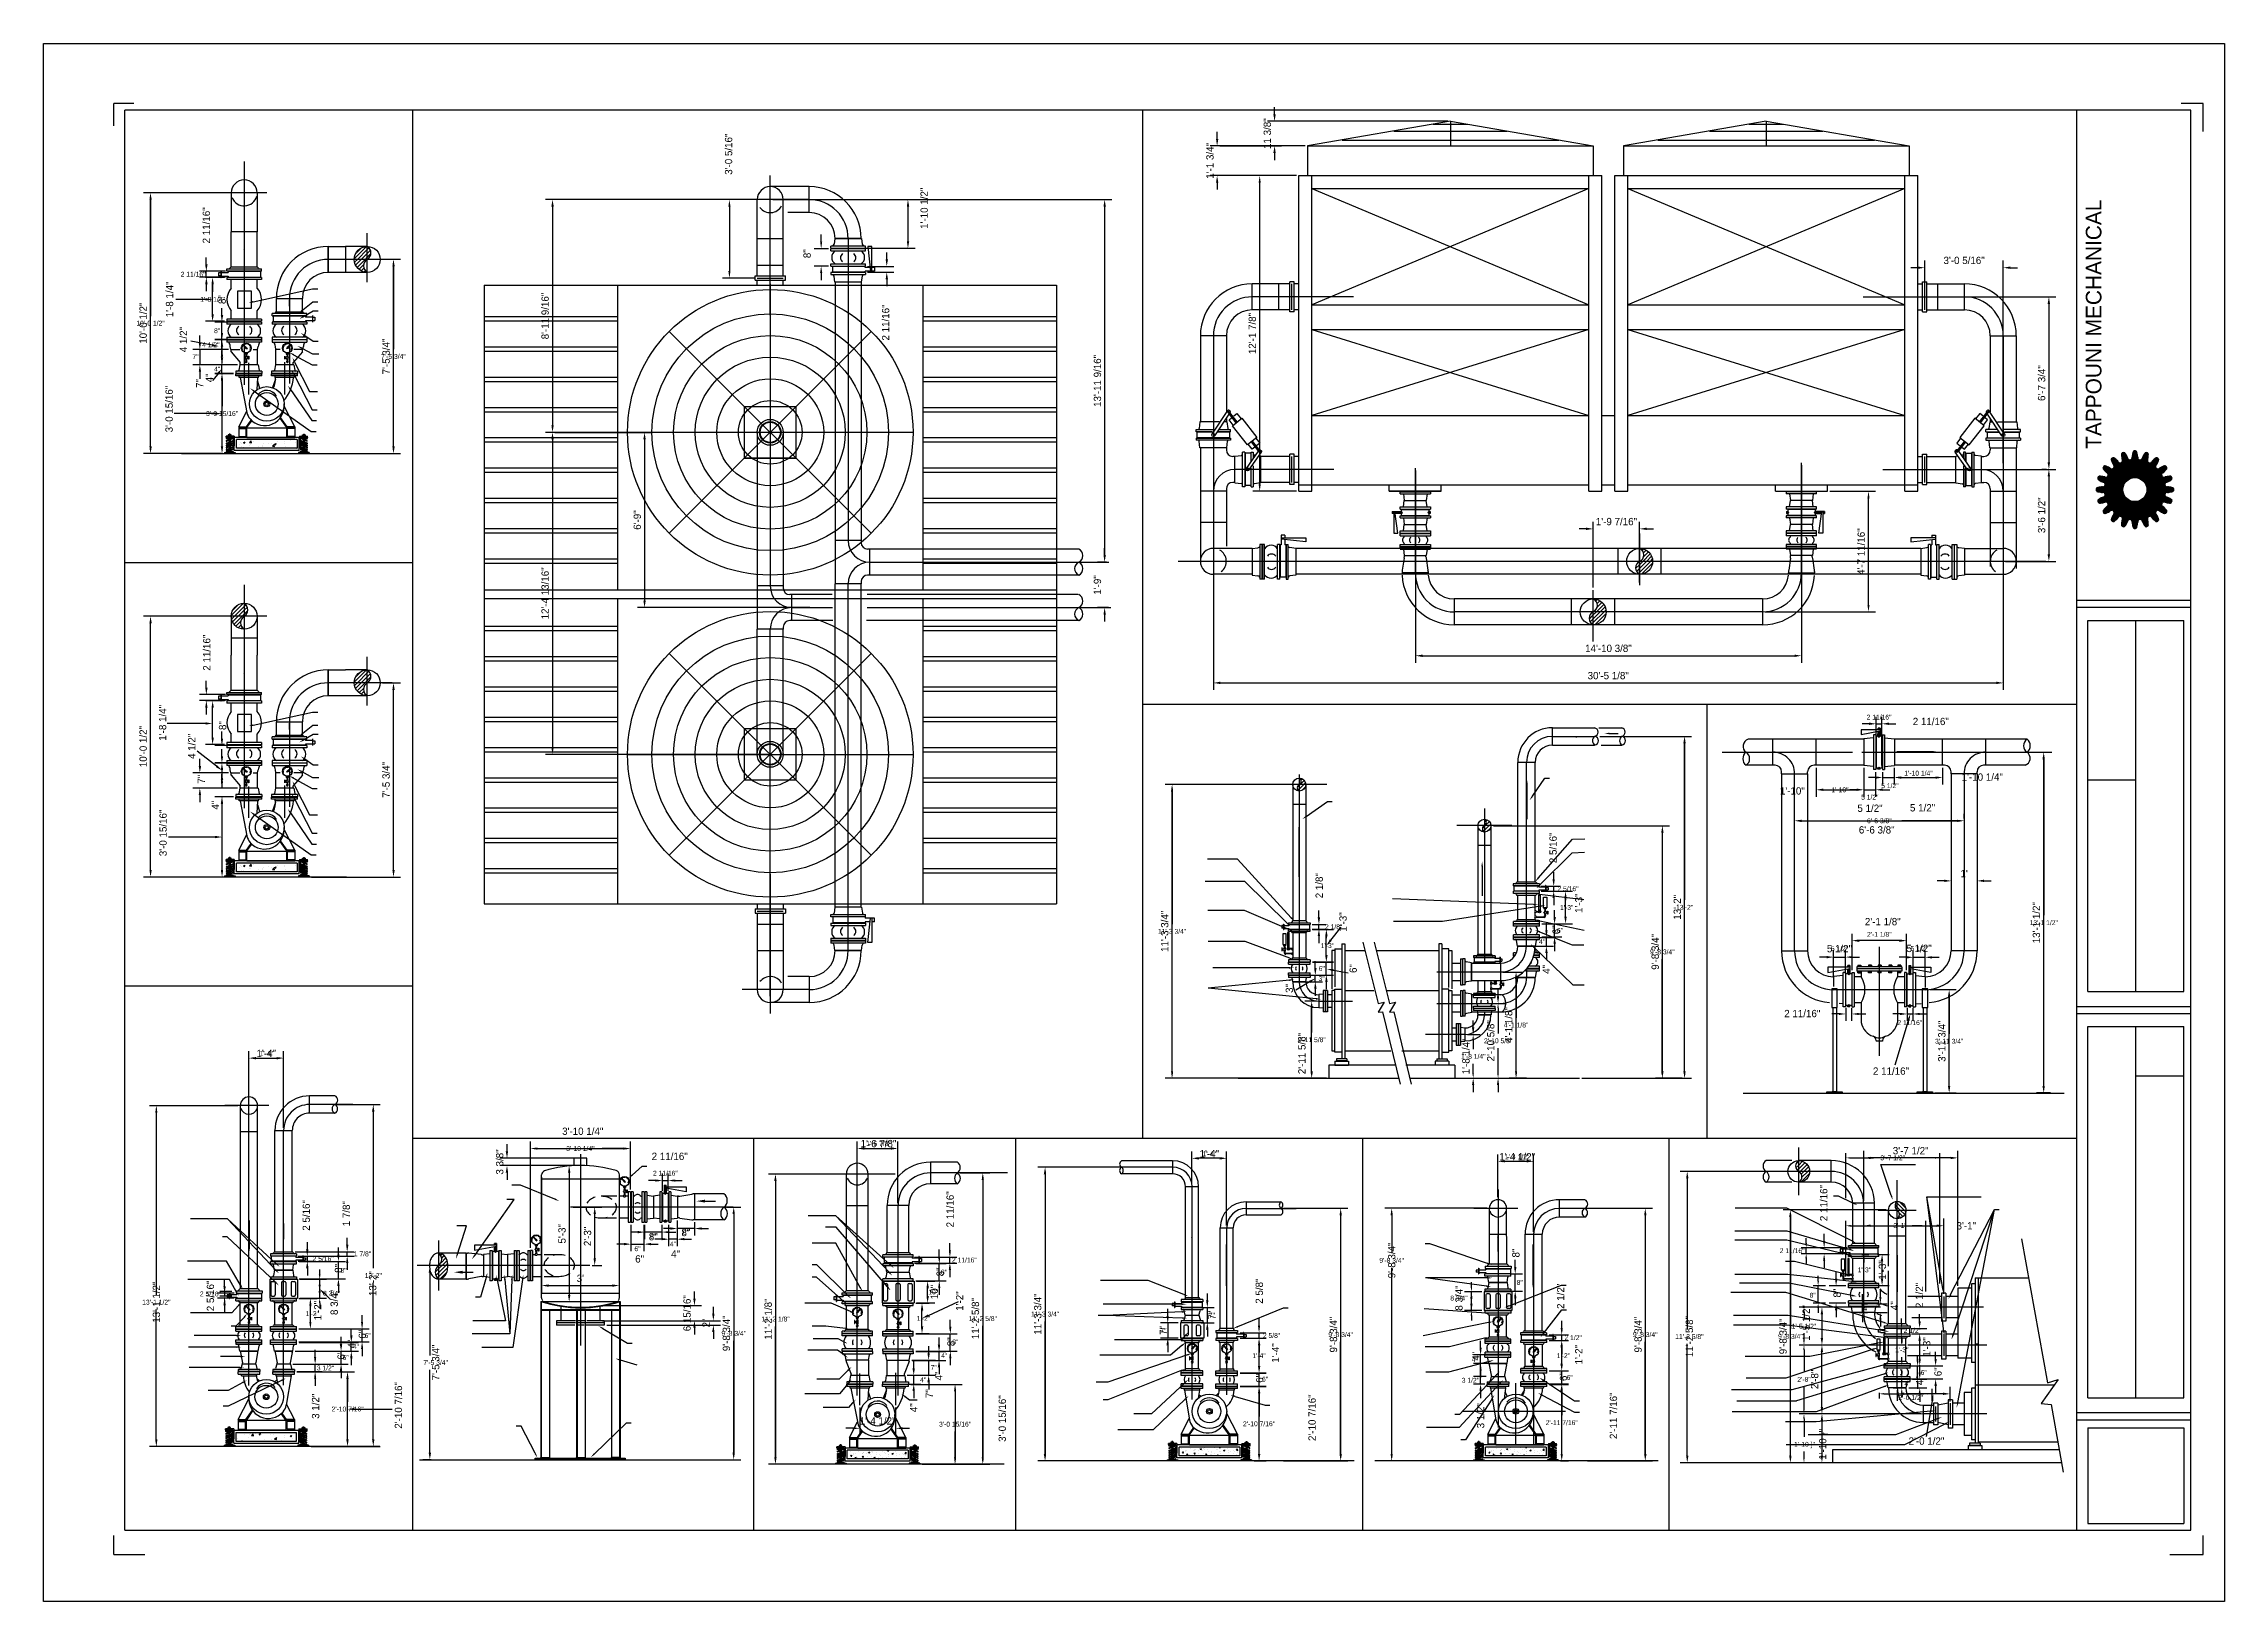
# Model space of a CAD drawing. Extents: x 0 to 1008, y 0 to 720.
import ezdxf
from ezdxf.enums import TextEntityAlignment as Align

# ---------------------------------------------------------------- set-up
doc = ezdxf.new("R2010")
doc.units = 0
doc.linetypes.add('CENTER2', pattern=[0])
doc.linetypes.add('HIDDEN', pattern=[0])
doc.layers.get('0').update_dxf_attribs({"linetype": 'CONTINUOUS'})
doc.layers.get('DEFPOINTS').update_dxf_attribs({"linetype": 'CONTINUOUS'})
for name, color, linetype in [('A-CONC', 7, 'CONTINUOUS'), ('CHWS', 3, 'CONTINUOUS'), ('CWS', 5, 'CONTINUOUS'), ('M-FIXT', 8, 'CONTINUOUS'), ('MDIM', 8, 'CONTINUOUS'), ('MEQUIP', 4, 'CONTINUOUS'), ('MTEXT', 2, 'CONTINUOUS'), ('PIPECL', 9, 'CENTER2'), ('TITLEBLK', 7, 'CONTINUOUS')]:
    doc.layers.add(name, color=color, linetype=linetype)
doc.dimstyles.get("Standard").update_dxf_attribs({"dimtxt": 2.5, "dimasz": 2.5, "dimexe": 1.25, "dimexo": 0.625, "dimtad": 1, "dimcen": 2.5, "dimazin": 3, "dimtfac": 1, "dimtmove": 0, "dimatfit": 3})

# ---------------------------------------------------------------- blocks, each defined once
blk = doc.blocks.new('*D')
at = {"color": 0, "linetype": 'BYBLOCK'}
for p, q in [((569, 687.3), (569, 690.6)), ((542.4, 675.9), (542.4, 679.2)), ((649.1, 684.1), (565.7, 684.1)), ((583.1, 672.7), (539.2, 672.7)), ((543.6, 672.7), (572.2, 672.7)), ((569, 669.5), (569, 666.2)), ((561, 659), (539.2, 659)), ((542.4, 655.7), (542.4, 652.5)), ((579.1, 659), (558.9, 659)), ((562.1, 516.3), (562.1, 655.7)), ((85.6, 651), (46.2, 651)), ((84.5, 651), (47.2, 651)), ((49.4, 648.8), (49.4, 594.1)), ((49.4, 533.8), (49.4, 647.8)), ((334.8, 647.9), (232, 647.9)), ((334.8, 647.9), (313.8, 647.9)), ((337, 647.9), (402.8, 647.9)), ((337, 647.9), (493.7, 647.9)), ((235.2, 644.7), (235.2, 543.6)), ((317, 644.7), (317, 614.9)), ((399.5, 644.7), (399.5, 628.6)), ((490.4, 644.7), (490.4, 483.6)), ((362.8, 625.2), (356.2, 625.2)), ((359.4, 628.5), (359.4, 631.7)), ((365, 625.4), (402.8, 625.4)), ((75.2, 618), (75.2, 621.2)), ((75.2, 617), (75.2, 619.3)), ((156.7, 620.3), (165, 620.3)), ((157.8, 620.3), (164, 620.3)), ((161.7, 618), (161.7, 578.8)), ((161.7, 533.8), (161.7, 617)), ((362.8, 617.2), (356.2, 617.2)), ((380.8, 617), (393, 617)), ((389.7, 620.3), (389.7, 623.5)), ((866.3, 616.4), (863, 616.4)), ((869.5, 598.1), (869.5, 619.7)), ((905.8, 526.1), (905.8, 619.7)), ((909, 616.4), (912.3, 616.4)), ((84.1, 614.8), (72, 614.8)), ((84.1, 612.1), (72, 612.1)), ((83, 614.8), (73, 614.8)), ((83, 612.1), (73, 612.1)), ((83.6, 611.9), (74.9, 611.9)), ((75.2, 612.1), (75.2, 614.8)), ((75.2, 609.8), (75.2, 607.6)), ((75.2, 608.8), (75.2, 605.6)), ((82.5, 611.9), (75.9, 611.9)), ((78.1, 609.7), (78.1, 605.2)), ((78.1, 594.9), (78.1, 608.7)), ((328.8, 611.6), (313.8, 611.6)), ((359.4, 614), (359.4, 610.7)), ((380.8, 614.4), (393, 614.4)), ((389.7, 611.1), (389.7, 607.9)), ((78.1, 593.9), (78.1, 598.4)), ((82.4, 594.5), (82.4, 597.8)), ((82.4, 593.5), (82.4, 595.8)), ((885.5, 603), (930.1, 603)), ((926.9, 599.7), (926.9, 526.4)), ((49.4, 532.8), (49.4, 587.4)), ((72.2, 581.8), (72.2, 585.1)), ((83.6, 591.7), (74.9, 591.7)), ((82.5, 591.7), (75.9, 591.7)), ((85.4, 591.3), (79.2, 591.3)), ((84.3, 591.3), (80.2, 591.3)), ((82.4, 583.3), (82.4, 591.3)), ((82.4, 586.3), (82.4, 589.6)), ((82.4, 585.3), (82.4, 587.6)), ((85.4, 578.6), (69, 578.6)), ((84.3, 578.6), (70, 578.6)), ((72.2, 580.8), (72.2, 583.1)), ((72.2, 578.6), (72.2, 571.6)), ((85.4, 583.3), (79.2, 583.3)), ((85.4, 583.1), (79.2, 583.1)), ((85.4, 578.6), (79.2, 578.6)), ((84.2, 583.3), (80.2, 583.3)), ((84.2, 583.1), (80.2, 583.1)), ((84.3, 578.6), (80.2, 578.6)), ((82.4, 578.6), (82.4, 583.1)), ((82.4, 581), (82.4, 578.8)), ((82.4, 580), (82.4, 576.8)), ((82.4, 574.8), (82.4, 578.1)), ((82.4, 576.3), (82.4, 574.1)), ((82.4, 573.8), (82.4, 576.1)), ((82.4, 575.3), (82.4, 572.1)), ((89.6, 571.6), (69, 571.6)), ((88.5, 571.6), (70, 571.6)), ((72.2, 569.3), (72.2, 567.1)), ((72.2, 568.3), (72.2, 565.1)), ((89.6, 571.6), (79.2, 571.6)), ((87.8, 567.6), (79.2, 567.6)), ((87.8, 567.4), (79.2, 567.4)), ((88.5, 571.6), (80.2, 571.6)), ((86.7, 567.6), (80.2, 567.6)), ((86.7, 567.4), (80.2, 567.4)), ((82.4, 567.6), (82.4, 571.6)), ((82.4, 565.3), (82.4, 563.1)), ((82.5, 565.2), (82.5, 552.4)), ((161.7, 532.8), (161.7, 572)), ((82.4, 564.3), (82.4, 561.1)), ((82.5, 533.8), (82.5, 564.2)), ((82.5, 532.8), (82.5, 545.6)), ((334.8, 540.3), (232, 540.3)), ((334.8, 540.3), (232, 540.3)), ((235.2, 537.1), (235.2, 394.7)), ((236.3, 540.3), (281, 540.3)), ((277.8, 537.1), (277.8, 462.6)), ((82.5, 530.5), (46.2, 530.5)), ((81.4, 530.5), (47.2, 530.5)), ((82.5, 530.5), (79.2, 530.5)), ((81.4, 530.5), (80.2, 530.5)), ((123.8, 530.5), (165, 530.5)), ((124.9, 530.5), (164, 530.5)), ((812.5, 525.2), (812.5, 433.8)), ((634.1, 522.7), (634.1, 433.8)), ((878.5, 523.2), (930.1, 523.2)), ((925.8, 523.2), (923.6, 523.2)), ((926.9, 520), (926.9, 483.9)), ((579.1, 513.1), (558.9, 513.1)), ((825.6, 513.1), (846.7, 513.1)), ((843.5, 460.6), (843.5, 509.8)), ((713, 495.7), (709.8, 495.7)), ((716.3, 468.6), (716.3, 499)), ((737.7, 470.9), (737.7, 499)), ((741, 495.7), (744.2, 495.7)), ((490.4, 483.6), (490.4, 486.8)), ((491.3, 480.3), (487.2, 480.3)), ((489.3, 480.3), (487.2, 480.3)), ((540.7, 479.6), (540.7, 421.3)), ((905.8, 479.6), (905.8, 421.3)), ((906.9, 480.7), (930.1, 480.7)), ((85.6, 455.3), (46.2, 455.3)), ((354.2, 459.3), (274.5, 459.3)), ((492.2, 459.3), (487.2, 459.3)), ((490.4, 456.1), (490.4, 452.9)), ((795.7, 457.4), (846.7, 457.4)), ((49.4, 338.1), (49.4, 452.1)), ((637.4, 437.1), (809.3, 437.1)), ((75.2, 422.3), (75.2, 425.5)), ((156.7, 424.6), (165, 424.6)), ((543.9, 424.5), (902.6, 424.5)), ((84.1, 419.1), (72, 419.1)), ((84.1, 416.4), (72, 416.4)), ((83.6, 416.2), (74.9, 416.2)), ((161.7, 338.1), (161.7, 421.3)), ((75.2, 413.1), (75.2, 409.9)), ((78.1, 399.2), (78.1, 413)), ((843.8, 405.6), (840.5, 405.6)), ((844.8, 405.6), (842.5, 405.6)), ((847, 386.3), (847, 408.9)), ((847, 387.4), (847, 407.9)), ((847, 405.6), (849.7, 405.6)), ((849.7, 386.3), (849.7, 408.9)), ((849.7, 387.4), (849.7, 407.9)), ((852, 405.6), (854.2, 405.6)), ((853, 405.6), (856.2, 405.6)), ((83.6, 396), (74.9, 396)), ((85.4, 395.6), (79.2, 395.6)), ((82.4, 398.8), (82.4, 402.1)), ((82.4, 390.6), (82.4, 393.9)), ((730.6, 399.8), (761.7, 399.8)), ((731.7, 399.8), (760.7, 399.8)), ((758.5, 397.5), (758.5, 324.2)), ((758.5, 245), (758.5, 396.6)), ((72.2, 386.1), (72.2, 389.4)), ((85.4, 387.6), (79.2, 387.6)), ((85.4, 387.4), (79.2, 387.4)), ((82.4, 384.3), (82.4, 381.1)), ((334.8, 391.5), (232, 391.5)), ((819.3, 385.3), (819.3, 371.9)), ((819.3, 384.2), (819.3, 372.9)), ((841.3, 385.2), (841.3, 371.9)), ((841.3, 385.2), (841.3, 371.9)), ((841.3, 384.1), (841.3, 372.9)), ((841.3, 384.1), (841.3, 372.9)), ((846.8, 383.3), (846.8, 371.9)), ((849.9, 383.3), (849.9, 377.5)), ((855.4, 385.2), (855.4, 377.5)), ((855.4, 385.2), (855.4, 377.5)), ((855.4, 384.1), (855.4, 378.5)), ((855.4, 384.1), (855.4, 378.5)), ((877.7, 385.3), (877.7, 377.5)), ((877.7, 384.2), (877.7, 378.5)), ((917.9, 392.5), (927.7, 392.5)), ((919.1, 392.5), (926.7, 392.5)), ((924.5, 390.2), (924.5, 317.1)), ((924.5, 238.2), (924.5, 389.2)), ((85.4, 382.9), (69, 382.9)), ((89.6, 375.9), (69, 375.9)), ((85.4, 382.9), (79.2, 382.9)), ((89.6, 375.9), (79.2, 375.9)), ((82.4, 379.1), (82.4, 382.4)), ((82.4, 379.7), (82.4, 376.4)), ((576.3, 377.5), (518.4, 377.5)), ((575.1, 377.5), (519.4, 377.5)), ((521.6, 375.3), (521.6, 313)), ((521.6, 245), (521.6, 374.3)), ((821.6, 375.1), (824, 375.1)), ((822.6, 375.1), (838.1, 375.1)), ((838.1, 375.1), (834.8, 375.1)), ((839.1, 375.1), (836.7, 375.1)), ((839.1, 375.1), (836.8, 375.1)), ((841.3, 375.1), (846.8, 375.1)), ((846.7, 380.8), (843.5, 380.8)), ((847.7, 380.8), (845.4, 380.8)), ((846.8, 382.2), (846.8, 372.9)), ((849.1, 375.1), (851.3, 375.1)), ((849.9, 382.2), (849.9, 378.5)), ((849.9, 380.8), (855.4, 380.8)), ((850.1, 375.1), (853.3, 375.1)), ((857.7, 380.8), (875.4, 380.8)), ((857.7, 380.8), (859.9, 380.8)), ((858.7, 380.8), (874.5, 380.8)), ((858.7, 380.8), (861.9, 380.8)), ((72.2, 372.7), (72.2, 369.4)), ((87.8, 371.9), (79.2, 371.9)), ((87.8, 371.8), (79.2, 371.8)), ((82.4, 368.7), (82.4, 365.4)), ((82.5, 338.1), (82.5, 368.5)), ((809.3, 361.9), (809.3, 364)), ((809.3, 363), (809.3, 363)), ((887.7, 361.9), (887.7, 364)), ((887.7, 363), (887.7, 363)), ((670.1, 358.5), (751.5, 358.5)), ((671.2, 358.5), (750.5, 358.5)), ((748.2, 356.3), (748.2, 303.5)), ((748.2, 355.3), (748.2, 245)), ((811.6, 360.8), (838.1, 360.8)), ((812.6, 360.8), (884.5, 360.8)), ((885.4, 360.8), (858.9, 360.8)), ((82.5, 334.8), (46.2, 334.8)), ((82.5, 334.8), (79.2, 334.8)), ((123.8, 334.8), (165, 334.8)), ((698, 333.8), (698, 337.1)), ((698, 332.8), (698, 335.1)), ((878.5, 333), (875.2, 333)), ((881.7, 335.6), (881.7, 329.8)), ((893.7, 335.6), (893.7, 329.8)), ((896.9, 333), (900.2, 333)), ((692.2, 330.6), (701.2, 330.6)), ((692.2, 328.3), (701.2, 328.3)), ((692.5, 328.2), (706.7, 328.2)), ((693.3, 330.6), (700.2, 330.6)), ((693.3, 328.3), (700.2, 328.3)), ((693.6, 328.2), (705.7, 328.2)), ((698, 328.3), (698, 330.6)), ((698, 326), (698, 323.8)), ((698, 325.1), (698, 321.8)), ((703.5, 325.9), (703.5, 324.1)), ((703.5, 316.4), (703.5, 324.9)), ((586.3, 312.8), (592.7, 312.8)), ((587.4, 312.8), (591.7, 312.8)), ((589.5, 316.1), (589.5, 319.3)), ((589.5, 315.1), (589.5, 317.3)), ((589.5, 310.7), (589.5, 312.8)), ((692.5, 313.2), (706.7, 313.2)), ((692.5, 313.1), (701.7, 313.1)), ((693.7, 313.2), (705.7, 313.2)), ((693.7, 313.1), (700.7, 313.1)), ((694.6, 310.2), (694.6, 313.4)), ((698.4, 316.3), (698.4, 319.5)), ((698.4, 315.3), (698.4, 317.6)), ((698.4, 307.1), (698.4, 313.1)), ((703.5, 315.4), (703.5, 317.3)), ((758.5, 244), (758.5, 317.4)), ((521.6, 244), (521.6, 306.3)), ((586.3, 310.7), (592.7, 310.7)), ((586.5, 310.6), (596.2, 310.6)), ((587.4, 310.7), (591.7, 310.7)), ((587.6, 310.6), (595.2, 310.6)), ((589.5, 308.4), (589.5, 306.2)), ((589.5, 307.5), (589.5, 304.2)), ((592.9, 308.3), (592.9, 306.5)), ((592.9, 298.8), (592.9, 307.4)), ((689.3, 302.9), (697.9, 302.9)), ((690.4, 302.9), (696.9, 302.9)), ((690.8, 306.9), (697.9, 306.9)), ((691.9, 306.9), (696.9, 306.9)), ((692.5, 307.1), (701.7, 307.1)), ((693.7, 307.1), (700.7, 307.1)), ((694.6, 309.2), (694.6, 311.4)), ((694.6, 302.9), (694.6, 306.9)), ((698.4, 304.8), (698.4, 302.6)), ((698.4, 303.8), (698.4, 300.6)), ((835.9, 291.8), (835.9, 308.6)), ((835.9, 293), (835.9, 307.6)), ((858.8, 305.4), (838.2, 305.4)), ((857.8, 305.4), (839.2, 305.4)), ((861.1, 291.8), (861.1, 308.6)), ((861.1, 293), (861.1, 307.6)), ((924.5, 237.2), (924.5, 310.3)), ((586.5, 295.6), (596.2, 295.6)), ((586.5, 295.5), (596.2, 295.5)), ((587.6, 295.6), (595.2, 295.6)), ((587.6, 295.5), (595.2, 295.5)), ((587.8, 292.7), (587.8, 295.9)), ((587.8, 291.7), (587.8, 293.9)), ((592.9, 298.7), (592.9, 302)), ((592.9, 297.8), (592.9, 300)), ((592.9, 297.8), (592.9, 299.7)), ((592.9, 289.5), (592.9, 295.5)), ((694.6, 300.7), (694.6, 298.4)), ((694.6, 299.7), (694.6, 296.4)), ((748.2, 244), (748.2, 296.8)), ((824.1, 297.8), (820.8, 297.8)), ((825.1, 297.8), (822.8, 297.8)), ((827.3, 288.4), (827.3, 301)), ((827.3, 289.5), (827.3, 300)), ((827.3, 297.8), (832.8, 297.8)), ((832.8, 290.2), (832.8, 301)), ((832.8, 291.3), (832.8, 300)), ((835.1, 297.8), (837.3, 297.8)), ((836.1, 297.8), (839.3, 297.8)), ((861, 297.7), (857.7, 297.7)), ((861.9, 297.7), (859.7, 297.7)), ((864.2, 290.4), (864.2, 300.9)), ((864.2, 291.5), (864.2, 299.9)), ((864.2, 297.7), (869.7, 297.7)), ((869.7, 288.7), (869.7, 300.9)), ((869.7, 289.8), (869.7, 299.9)), ((871.9, 297.7), (874.2, 297.7)), ((872.9, 297.7), (876.2, 297.7)), ((583.3, 286.4), (591.1, 286.4)), ((584.4, 286.4), (590.1, 286.4)), ((585, 289.4), (591.1, 289.4)), ((586.1, 289.4), (590.1, 289.4)), ((586.5, 289.5), (596.2, 289.5)), ((587.6, 289.5), (595.2, 289.5)), ((587.8, 286.4), (587.8, 289.4)), ((587.8, 284.2), (587.8, 281.9)), ((587.8, 283.2), (587.8, 279.9)), ((592.9, 287.3), (592.9, 285)), ((592.9, 286.3), (592.9, 283)), ((672.3, 279.7), (672.3, 282.9)), ((674.5, 290.9), (683.8, 290.9)), ((675.7, 290.9), (682.8, 290.9)), ((680.6, 288.7), (680.6, 269.7)), ((680.6, 245), (680.6, 287.7)), ((872, 282.8), (884, 282.8)), ((873.1, 282.8), (883, 282.8)), ((588.3, 277.4), (582.9, 277.4)), ((587.1, 277.4), (583.9, 277.4)), ((586.1, 275.2), (586.1, 263)), ((586.1, 245), (586.1, 274.2)), ((658.2, 276.4), (675.5, 276.4)), ((659.4, 276.4), (674.5, 276.4)), ((672.3, 274.2), (672.3, 262.5)), ((833, 274.3), (833, 268.3)), ((835.7, 274.3), (835.7, 268.3)), ((861.3, 274.3), (861.3, 268.3)), ((861.3, 273.1), (861.3, 269.2)), ((864, 274.3), (864, 268.3)), ((864, 273.1), (864, 269.2)), ((880.8, 280.5), (880.8, 262.3)), ((880.8, 238.2), (880.8, 279.5)), ((660.8, 265.3), (660.8, 268.5)), ((680.6, 244), (680.6, 263)), ((829.8, 271.5), (826.5, 271.5)), ((839, 271.5), (842.2, 271.5)), ((858.1, 271.5), (854.8, 271.5)), ((859, 271.5), (856.8, 271.5)), ((861.3, 271.5), (864, 271.5)), ((866.2, 271.5), (868.5, 271.5)), ((867.2, 271.5), (870.5, 271.5)), ((94.9, 234.3), (94.9, 254.3)), ((94.9, 235.4), (94.9, 253.3)), ((110.9, 218.8), (110.9, 254.3)), ((110.9, 219.9), (110.9, 253.3)), ((586.1, 244), (586.1, 256.2)), ((658.1, 262), (664, 262)), ((659.2, 262), (663, 262)), ((660.8, 259.8), (660.8, 255.3)), ((672.3, 244), (672.3, 255.7)), ((880.8, 237.3), (880.8, 255.5)), ((97.2, 251.1), (108.7, 251.1)), ((98.2, 251.1), (107.7, 251.1)), ((660.8, 244), (660.8, 248.5)), ((585, 241.8), (518.4, 241.8)), ((583.9, 241.8), (519.4, 241.8)), ((593, 241.8), (582.9, 241.8)), ((591.8, 241.8), (583.9, 241.8)), ((653.4, 241.8), (664, 241.8)), ((654.5, 241.8), (663, 241.8)), ((660.8, 238.6), (660.8, 235.3)), ((671.9, 241.8), (675.5, 241.8)), ((672.3, 238.6), (672.3, 235.3)), ((673, 241.8), (674.5, 241.8)), ((685.4, 241.8), (677.4, 241.8)), ((684.3, 241.8), (678.3, 241.8)), ((711, 241.8), (761.7, 241.8)), ((712.1, 241.8), (760.7, 241.8)), ((757.4, 241.8), (745, 241.8)), ((756.2, 241.8), (746, 241.8)), ((874.2, 235), (884, 235)), ((875.3, 235), (883, 235)), ((927.6, 235), (921.2, 235)), ((926.4, 235), (922.2, 235)), ((89.8, 229.1), (48.9, 229.1)), ((88.7, 229.1), (49.8, 229.1)), ((52.1, 226.9), (52.1, 141.7)), ((52.1, 225.9), (52.1, 156.5)), ((135.7, 229.6), (155.6, 229.6)), ((136.9, 229.6), (154.6, 229.6)), ((152.4, 227.4), (152.4, 154)), ((152.4, 226.4), (152.4, 157.8)), ((225, 163.4), (225, 212.5)), ((271.3, 190.4), (271.3, 212.5)), ((376.1, 203.6), (376.1, 212.6)), ((394.9, 184.1), (394.9, 212.6)), ((249.9, 204.8), (210.9, 204.8)), ((214.2, 208), (214.2, 211.3)), ((225, 164.5), (225, 211.5)), ((227.3, 209.3), (238.1, 209.3)), ((228.2, 209.3), (268, 209.3)), ((269, 209.3), (258.2, 209.3)), ((271.3, 191.5), (271.3, 211.5)), ((376.1, 204.8), (376.1, 211.6)), ((378.3, 209.3), (392.7, 209.3)), ((379.3, 209.3), (391.7, 209.3)), ((394.9, 185.3), (394.9, 211.6)), ((530.8, 192.8), (530.8, 208)), ((530.8, 193.9), (530.8, 207)), ((544.6, 204.8), (533.1, 204.8)), ((543.6, 204.8), (534.1, 204.8)), ((546.8, 173.8), (546.8, 208)), ((546.8, 174.9), (546.8, 207)), ((672.2, 186.8), (672.2, 206.6)), ((672.2, 187.9), (672.2, 205.7)), ((674.5, 203.4), (686.5, 203.4)), ((675.5, 203.4), (685.5, 203.4)), ((688.7, 170.8), (688.7, 206.6)), ((688.7, 171.9), (688.7, 205.7)), ((833, 186.4), (833, 207.2)), ((835.2, 205), (845.8, 205)), ((841.3, 185.2), (841.3, 208.2)), ((881.5, 205), (844.5, 205)), ((874.2, 205), (863.6, 205)), ((876.5, 147), (876.5, 207.2)), ((884.8, 145.8), (884.8, 208.2)), ((249.9, 201.4), (210.9, 201.4)), ((214.2, 198.2), (214.2, 194.9)), ((230.1, 196), (230.1, 142.7)), ((248.8, 201.4), (239.7, 201.4)), ((242.9, 198.2), (242.9, 141.6)), ((266.1, 196.1), (266.1, 142.7)), ((282.8, 194.5), (279.6, 194.5)), ((283.8, 194.5), (281.5, 194.5)), ((286, 189.8), (286, 197.7)), ((286, 190.9), (286, 196.7)), ((286, 194.5), (288.7, 194.5)), ((288.7, 189.8), (288.7, 197.7)), ((288.7, 190.9), (288.7, 196.7)), ((291, 194.5), (293.2, 194.5)), ((292, 194.5), (295.2, 194.5)), ((369.9, 197.5), (335, 197.5)), ((368.8, 197.5), (336, 197.5)), ((338.3, 195.3), (338.3, 133.8)), ((338.3, 194.3), (338.3, 66.6)), ((423.5, 198), (437.3, 198)), ((424.6, 198), (436.3, 198)), ((434.1, 195.8), (434.1, 134.1)), ((434.1, 194.8), (434.1, 66.6)), ((497.1, 200.7), (459.6, 200.7)), ((495.9, 200.7), (460.6, 200.7)), ((462.9, 198.4), (462.9, 136.2)), ((462.9, 197.4), (462.9, 68.1)), ((795, 198.7), (756.5, 198.7)), ((793.9, 198.7), (757.5, 198.7)), ((759.7, 196.5), (759.7, 125.7)), ((759.7, 195.5), (759.7, 140.5)), ((244.7, 182.2), (258, 182.2)), ((315.6, 182.2), (322.2, 182.2)), ((316.7, 182.2), (321.2, 182.2)), ((573.1, 181.7), (602.8, 181.7)), ((574.2, 181.7), (601.8, 181.7)), ((667.1, 181.7), (619.9, 181.7)), ((666, 181.7), (620.9, 181.7)), ((713.6, 181.7), (743.6, 181.7)), ((714.7, 181.7), (742.6, 181.7)), ((254.7, 179), (254.7, 158.5)), ((271.5, 174.1), (271.5, 161.9)), ((271.5, 173), (271.5, 162.9)), ((277.5, 174.1), (277.5, 161.9)), ((277.5, 173), (277.5, 162.9)), ((277.8, 174.1), (277.8, 167.4)), ((277.8, 173), (277.8, 168.4)), ((285.8, 174.1), (285.8, 167.4)), ((285.8, 173), (285.8, 168.4)), ((289.7, 172.3), (286.5, 172.3)), ((290.7, 172.3), (288.4, 172.3)), ((288.9, 174.1), (288.9, 164.2)), ((288.9, 173), (288.9, 165.2)), ((292.9, 176), (292.9, 169.1)), ((292.9, 176), (292.9, 164.2)), ((292.9, 174.9), (292.9, 170.1)), ((292.9, 174.9), (292.9, 165.2)), ((300.9, 172.3), (292.9, 172.3)), ((300.9, 175.2), (300.9, 169.1)), ((300.9, 174.1), (300.9, 170.1)), ((303.2, 172.3), (305.4, 172.3)), ((304.2, 172.3), (307.4, 172.3)), ((319, 180), (319, 127.2)), ((319, 179), (319, 68.7)), ((599.5, 179.4), (599.5, 126.7)), ((599.5, 178.4), (599.5, 68.1)), ((623.1, 179.4), (623.1, 161)), ((623.1, 178.4), (623.1, 174.3)), ((740.3, 179.4), (740.3, 126.7)), ((740.3, 178.4), (740.3, 68.1)), ((851.7, 180.9), (804.1, 180.9)), ((850.5, 180.9), (805.1, 180.9)), ((807.4, 178.6), (807.4, 125.9)), ((807.4, 67.4), (807.4, 177.6)), ((833, 150.1), (833, 175.9)), ((835.2, 173.6), (852.5, 173.6)), ((841.3, 149), (841.3, 176.9)), ((844.5, 173.6), (875, 173.6)), ((867.7, 173.6), (863.7, 173.6)), ((870, 143.2), (870, 175.9)), ((878.3, 142.1), (878.3, 176.9)), ((116.2, 161.5), (143.6, 161.5)), ((117.4, 161.5), (142.6, 161.5)), ((121.9, 162.7), (121.9, 166)), ((121.9, 161.7), (121.9, 164)), ((136.3, 160.3), (136.3, 163.6)), ((136.3, 159.3), (136.3, 161.6)), ((140.3, 164.8), (140.3, 168)), ((140.3, 163.8), (140.3, 166)), ((140.3, 159.6), (140.3, 161.5)), ((268.3, 165.1), (265, 165.1)), ((269.3, 165.1), (267, 165.1)), ((274.6, 170.7), (271.3, 170.7)), ((271.5, 165.1), (277.5, 165.1)), ((275.6, 170.7), (273.3, 170.7)), ((285.8, 170.7), (277.8, 170.7)), ((279.8, 165.1), (282, 165.1)), ((280.8, 165.1), (284, 165.1)), ((285.7, 167.4), (282.5, 167.4)), ((286.7, 167.4), (284.4, 167.4)), ((288.1, 170.7), (290.3, 170.7)), ((292.9, 167.4), (288.9, 167.4)), ((289.1, 170.7), (292.3, 170.7)), ((295.2, 167.4), (297.4, 167.4)), ((296.2, 167.4), (299.4, 167.4)), ((414, 159.4), (414, 162.6)), ((418.9, 162.3), (418.9, 165.6)), ((418.9, 161.4), (418.9, 163.6)), ((824.3, 163.4), (812.4, 163.4)), ((814.7, 165.7), (814.7, 167.9)), ((814.7, 160.7), (814.7, 163.4)), ((833.7, 163.4), (819.8, 163.4)), ((823, 166.6), (823, 169.9)), ((117.7, 159.5), (125.1, 159.5)), ((117.7, 157.2), (125.1, 157.2)), ((118, 159.6), (143.6, 159.6)), ((118.1, 157.1), (139.5, 157.1)), ((118.9, 159.5), (124.1, 159.5)), ((118.9, 157.2), (124.1, 157.2)), ((119.2, 159.6), (142.6, 159.6)), ((119.2, 157.1), (138.5, 157.1)), ((121.9, 157.2), (121.9, 159.5)), ((121.9, 155), (121.9, 152.7)), ((121.9, 154), (121.9, 150.7)), ((127.6, 151.1), (127.6, 153.4)), ((136.3, 149.1), (136.3, 157.1)), ((140.3, 157.4), (140.3, 155.1)), ((140.3, 156.4), (140.3, 153.2)), ((179.2, 155.2), (175.3, 155.2)), ((178.1, 155.2), (176.3, 155.2)), ((178.5, 153), (178.5, 113.7)), ((178.5, 152), (178.5, 127.1)), ((253.6, 155.2), (258, 155.2)), ((402.5, 159.1), (422.1, 159.1)), ((402.5, 156.4), (422.1, 156.4)), ((403.1, 156.2), (417.2, 156.2)), ((403.6, 159.1), (421.1, 159.1)), ((403.6, 156.4), (421.1, 156.4)), ((404.2, 156.2), (416.3, 156.2)), ((414, 158.4), (414, 160.7)), ((414, 148.2), (414, 156.2)), ((418.9, 156.4), (418.9, 159.1)), ((418.9, 154.2), (418.9, 151.9)), ((418.9, 153.2), (418.9, 149.9)), ((623.1, 67.2), (623.1, 154.2)), ((677.9, 151.4), (683.5, 151.4)), ((679, 151.4), (682.5, 151.4)), ((680.2, 154.6), (680.2, 157.8)), ((680.2, 153.6), (680.2, 155.9)), ((680.2, 143.4), (680.2, 151.4)), ((824.3, 160.7), (812.4, 160.7)), ((814.7, 158.5), (814.7, 156.2)), ((833.7, 160.7), (819.8, 160.7)), ((823, 157.5), (823, 154.2)), ((828.5, 149.1), (828.5, 152.3)), ((840.4, 160.4), (843.7, 160.4)), ((841.4, 158.2), (841.4, 156.6)), ((847.6, 160.4), (853, 160.4)), ((849.8, 149.2), (849.8, 157.2)), ((88.1, 142.4), (80.4, 142.4)), ((87, 143.3), (81.4, 143.3)), ((83.6, 145.6), (83.6, 148.9)), ((83.6, 145.5), (83.6, 147.8)), ((83.6, 143.3), (83.6, 141)), ((118.1, 149.1), (139.5, 149.1)), ((118.4, 148.9), (130.8, 148.9)), ((119.2, 149.1), (138.5, 149.1)), ((119.6, 148.9), (129.9, 148.9)), ((127.6, 140.1), (127.6, 148.9)), ((127.6, 143.4), (127.6, 145.6)), ((136.3, 146.8), (136.3, 144.6)), ((136.3, 145.8), (136.3, 142.6)), ((152.4, 73.9), (152.4, 147.3)), ((233.4, 146), (262.9, 146)), ((300.8, 139.9), (300.8, 143.2)), ((403.1, 148.2), (417.2, 148.2)), ((403.5, 148), (411.9, 148)), ((404.2, 148.2), (416.3, 148.2)), ((404.6, 148), (410.9, 148)), ((408.6, 140.2), (408.6, 145.7)), ((408.6, 141.2), (408.6, 144.7)), ((414, 145.9), (414, 143.7)), ((414, 144.9), (414, 141.7)), ((537.9, 139.1), (537.9, 142.3)), ((664.7, 143.1), (656.7, 143.1)), ((663.6, 143.1), (657.7, 143.1)), ((660, 145.4), (660, 147.6)), ((660, 134.4), (660, 143.1)), ((677.7, 143.4), (683.5, 143.4)), ((678.8, 143.4), (682.5, 143.4)), ((823.7, 145.9), (818, 145.9)), ((820.2, 148.1), (820.2, 150.4)), ((820.2, 137.9), (820.2, 145.9)), ((833.1, 145.9), (825.3, 145.9)), ((840.3, 146), (843.7, 146)), ((840.7, 139.7), (840.7, 142)), ((841.4, 148.2), (841.4, 149.8)), ((847.4, 146), (853, 146)), ((849, 140.7), (849, 144)), ((52.1, 73.9), (52.1, 134.9)), ((88.1, 140.1), (80.4, 140.1)), ((87, 141), (81.4, 141)), ((83.6, 138.7), (83.6, 136.5)), ((83.6, 136.9), (83.6, 133.6)), ((118, 140), (126.5, 140)), ((118.4, 140.1), (130.8, 140.1)), ((119.1, 140), (125.6, 140)), ((119.6, 140.1), (129.9, 140.1)), ((123.3, 137.7), (123.3, 136.4)), ((123.3, 129.2), (123.3, 136.7)), ((127.6, 137.9), (127.6, 135.6)), ((147.2, 129.1), (147.2, 132.3)), ((152.4, 74.9), (152.4, 136)), ((263.6, 138.4), (239.7, 138.4)), ((258.3, 136.7), (304.1, 136.7)), ((309.6, 133), (309.6, 136.2)), ((403.1, 137.8), (409.3, 137.8)), ((403.5, 138), (411.9, 138)), ((404.2, 137.8), (408.3, 137.8)), ((404.6, 138), (410.9, 138)), ((406, 135.6), (406, 134.2)), ((406, 127.1), (406, 134.6)), ((519.6, 131.9), (519.6, 135.2)), ((519.6, 130.9), (519.6, 133.2)), ((535.1, 135.8), (541.1, 135.8)), ((536.3, 135.8), (540.1, 135.8)), ((537.9, 138.1), (537.9, 140.3)), ((537.9, 128.8), (537.9, 135.8)), ((623.1, 68.1), (623.1, 140.9)), ((664.7, 134.4), (656.7, 134.4)), ((663.6, 134.4), (657.7, 134.4)), ((660, 137.6), (660, 139.9)), ((660, 132.1), (660, 129.9)), ((680.2, 141.1), (680.2, 138.9)), ((680.2, 140.1), (680.2, 136.9)), ((839.6, 136), (811.4, 136)), ((813.7, 133.7), (813.7, 130.6)), ((823.7, 137.9), (818, 137.9)), ((849.1, 136), (818.7, 136)), ((820.2, 135.6), (820.2, 133.4)), ((822, 132.7), (822, 121.7)), ((833.1, 137.9), (825.3, 137.9)), ((828.5, 134.6), (828.5, 131.4)), ((839, 133.5), (843, 133.5)), ((840.2, 137.5), (843, 137.5)), ((840.7, 133.5), (840.7, 137.5)), ((840.7, 131.2), (840.7, 129)), ((846.1, 133.5), (852.2, 133.5)), ((847.4, 137.5), (852.2, 137.5)), ((867.1, 129.5), (867.1, 132.7)), ((118, 126), (126.5, 126)), ((118, 125.9), (150.4, 125.9)), ((119.2, 126), (125.6, 126)), ((119.2, 125.9), (149.4, 125.9)), ((123.3, 128.2), (123.3, 129.6)), ((137.5, 118.9), (137.5, 122.2)), ((142.2, 122.9), (142.2, 126.2)), ((142.2, 121.9), (142.2, 124.2)), ((147.2, 128.1), (147.2, 130.4)), ((147.2, 119.9), (147.2, 125.9)), ((258.3, 129.7), (304.1, 129.7)), ((260.3, 127.7), (312.8, 127.7)), ((300.8, 126.5), (300.8, 123.3)), ((301.9, 129.7), (312.8, 129.7)), ((309.6, 124.5), (309.6, 121.3)), ((338.3, 65.6), (338.3, 127.1)), ((403.1, 123.8), (409.3, 123.8)), ((403.1, 123.7), (422.3, 123.7)), ((404.2, 123.8), (408.3, 123.8)), ((404.2, 123.7), (421.3, 123.7)), ((406, 126.1), (406, 127.4)), ((413.9, 118.7), (413.9, 121.9)), ((419.1, 126.9), (419.1, 130.2)), ((419.1, 125.9), (419.1, 128.2)), ((419.1, 115.7), (419.1, 123.7)), ((434.1, 65.6), (434.1, 127.3)), ((462.9, 67.2), (462.9, 129.4)), ((524.4, 128.7), (516.3, 128.7)), ((524.4, 121.7), (516.3, 121.7)), ((523.3, 128.7), (517.3, 128.7)), ((523.3, 121.7), (517.3, 121.7)), ((519.6, 128.7), (519.6, 121.7)), ((535.1, 128.8), (541.1, 128.8)), ((536.3, 128.8), (540.1, 128.8)), ((537.9, 126.6), (537.9, 124.3)), ((537.9, 125.6), (537.9, 122.4)), ((553, 124.2), (565, 124.2)), ((553, 121.6), (565, 121.6)), ((553, 121.6), (565.1, 121.6)), ((554.1, 124.2), (564, 124.2)), ((554.1, 121.6), (564.1, 121.6)), ((554.1, 121.6), (564, 121.6)), ((561.8, 127.5), (561.8, 130.7)), ((561.8, 126.5), (561.8, 128.7)), ((561.8, 121.6), (561.8, 124.2)), ((695.9, 123.2), (704.9, 123.2)), ((697, 123.2), (703.9, 123.2)), ((701.7, 126.4), (701.7, 129.6)), ((701.7, 125.4), (701.7, 127.7)), ((701.7, 120.6), (701.7, 123.2)), ((813.7, 120.7), (813.7, 123.9)), ((849, 130.2), (849, 127)), ((856.5, 126.2), (861.1, 126.2)), ((856.5, 123.7), (861.1, 123.7)), ((856.7, 123.6), (861.1, 123.6)), ((858.8, 128.5), (858.8, 130.7)), ((858.8, 123.7), (858.8, 126.2)), ((858.8, 121.5), (858.8, 119.2)), ((858.9, 121.3), (858.9, 119.6)), ((863.6, 126.2), (870.4, 126.2)), ((863.6, 123.7), (870.4, 123.7)), ((863.9, 123.6), (870.4, 123.6)), ((52.1, 74.9), (52.1, 120.1)), ((116.3, 115.7), (140.7, 115.7)), ((116.3, 115.7), (145.5, 115.7)), ((117.4, 115.7), (144.5, 115.7)), ((117.4, 115.7), (139.7, 115.7)), ((118, 119.9), (150.4, 119.9)), ((118.1, 119.7), (145.5, 119.7)), ((119.2, 119.9), (149.4, 119.9)), ((119.2, 119.7), (144.5, 119.7)), ((125.5, 112.9), (125.5, 116.2)), ((125.5, 111.9), (125.5, 114.2)), ((137.5, 117.9), (137.5, 120.2)), ((137.5, 109.7), (137.5, 115.7)), ((142.2, 115.7), (142.2, 119.7)), ((142.2, 113.4), (142.2, 111.2)), ((142.2, 112.4), (142.2, 109.2)), ((147.2, 117.6), (147.2, 115.4)), ((147.2, 116.6), (147.2, 113.4)), ((319, 67.7), (319, 120.5)), ((401.3, 111.5), (412.3, 111.5)), ((401.5, 111.4), (417.1, 111.4)), ((402.2, 107.7), (402.2, 110.9)), ((402.4, 111.5), (411.3, 111.5)), ((402.6, 111.4), (416.1, 111.4)), ((403.1, 115.7), (422.3, 115.7)), ((403.1, 115.5), (417.1, 115.5)), ((404.2, 115.7), (421.3, 115.7)), ((404.2, 115.5), (416.1, 115.5)), ((409.1, 114.7), (409.1, 117.9)), ((409.1, 113.7), (409.1, 116)), ((409.1, 104.5), (409.1, 111.5)), ((413.9, 117.7), (413.9, 120)), ((413.9, 111.4), (413.9, 115.5)), ((419.1, 113.4), (419.1, 111.2)), ((419.1, 112.4), (419.1, 109.2)), ((519.6, 119.4), (519.6, 117.2)), ((519.6, 118.4), (519.6, 115.2)), ((561.8, 119.3), (561.8, 117)), ((561.8, 119.3), (561.8, 117.1)), ((561.8, 118.3), (561.8, 115.1)), ((561.8, 108.8), (561.8, 118.3)), ((561.8, 108.7), (561.8, 112)), ((599.5, 67.2), (599.5, 119.9)), ((666.9, 113.9), (661, 113.9)), ((665.8, 113.9), (662, 113.9)), ((664.2, 117.2), (664.2, 120.4)), ((664.2, 116.2), (664.2, 118.4)), ((664.2, 109.9), (664.2, 113.9)), ((695.9, 120.6), (704.9, 120.6)), ((695.9, 120.6), (704.9, 120.6)), ((697, 120.6), (703.9, 120.6)), ((697, 120.6), (703.9, 120.6)), ((701.7, 118.4), (701.7, 117)), ((701.7, 118.4), (701.7, 116.1)), ((701.7, 117.4), (701.7, 114.2)), ((701.7, 109.9), (701.7, 117.4)), ((701.7, 109.8), (701.7, 113)), ((701.7, 108.8), (701.7, 111)), ((740.3, 67.2), (740.3, 119.9)), ((759.7, 66.4), (759.7, 119)), ((807.4, 66.4), (807.4, 119.1)), ((851.2, 118.5), (811.4, 118.5)), ((811.4, 118.5), (811.4, 118.5)), ((813.7, 116.2), (813.7, 106)), ((860.6, 118.5), (818.7, 118.5)), ((820.8, 118.5), (818.7, 118.5)), ((822, 89.9), (822, 115.2)), ((858.9, 111.2), (858.9, 112.9)), ((866.2, 111.1), (866.2, 113.3)), ((867.1, 120.5), (867.1, 117.2)), ((867.2, 112.2), (867.2, 120.3)), ((874.5, 112.1), (874.5, 115.3)), ((115.2, 109.7), (128.7, 109.7)), ((115.2, 109.7), (140.7, 109.7)), ((116.4, 109.7), (127.7, 109.7)), ((116.4, 109.7), (139.7, 109.7)), ((117, 106.2), (128.7, 106.2)), ((117, 106.1), (143.7, 106.1)), ((118.2, 106.2), (127.7, 106.2)), ((118.2, 106.1), (142.7, 106.1)), ((125.5, 106.2), (125.5, 109.7)), ((125.5, 103.9), (125.5, 101.7)), ((125.5, 102.9), (125.5, 99.7)), ((137.5, 107.4), (137.5, 105.2)), ((137.5, 106.4), (137.5, 103.2)), ((140.5, 103.8), (140.5, 92.2)), ((140.5, 74.9), (140.5, 102.8)), ((178.5, 67.7), (178.5, 107)), ((399.1, 104.5), (405.4, 104.5)), ((399.1, 104.5), (412.3, 104.5)), ((400.3, 104.5), (404.4, 104.5)), ((400.3, 104.5), (411.3, 104.5)), ((402.2, 106.7), (402.2, 109)), ((402.2, 100.4), (402.2, 104.5)), ((409.1, 102.2), (409.1, 100)), ((409.1, 101.2), (409.1, 98)), ((413.9, 109.2), (413.9, 106.9)), ((413.9, 108.2), (413.9, 105)), ((553, 105.6), (565.1, 105.6)), ((553, 105.5), (565.1, 105.5)), ((554.1, 105.6), (564.1, 105.6)), ((554.1, 105.5), (564.1, 105.5)), ((561.8, 107.8), (561.8, 110.2)), ((561.8, 107.7), (561.8, 110)), ((561.8, 99.5), (561.8, 105.5)), ((668.6, 109.9), (661, 109.9)), ((666.1, 104), (661, 104)), ((667.5, 109.9), (662, 109.9)), ((665, 104), (662, 104)), ((664.2, 107.2), (664.2, 110.4)), ((664.2, 106.2), (664.2, 108.5)), ((664.2, 107.7), (664.2, 105.4)), ((664.2, 106.7), (664.2, 103.5)), ((664.2, 100.4), (664.2, 104)), ((695.9, 106.6), (704.9, 106.6)), ((695.9, 106.5), (704.9, 106.5)), ((697, 106.6), (703.9, 106.6)), ((697, 106.5), (703.9, 106.5)), ((701.7, 108.9), (701.7, 110.3)), ((701.7, 100.5), (701.7, 106.5)), ((759.7, 67.4), (759.7, 104.2)), ((856.7, 108.9), (861.1, 108.9)), ((856.7, 108.8), (868.5, 108.8)), ((856.7, 102.8), (868.5, 102.8)), ((856.7, 102.7), (861.1, 102.7)), ((858.9, 105), (858.9, 107.2)), ((858.9, 98.7), (858.9, 102.7)), ((863.9, 108.9), (870.4, 108.9)), ((863.9, 108.8), (877.8, 108.8)), ((863.9, 102.8), (877.8, 102.8)), ((863.9, 102.7), (870.4, 102.7)), ((866.2, 102.8), (866.2, 108.8)), ((867.2, 105.9), (867.2, 109.2)), ((178.5, 68.7), (178.5, 93.6)), ((399.9, 100.4), (405.4, 100.4)), ((400.9, 100.3), (424.5, 100.3)), ((401, 100.4), (404.4, 100.4)), ((402, 100.3), (423.6, 100.3)), ((402.2, 98.2), (402.2, 95.9)), ((402.2, 97.2), (402.2, 94)), ((421.3, 98.1), (421.3, 85.2)), ((421.3, 97.1), (421.3, 66.6)), ((553, 99.5), (565.1, 99.5)), ((553, 99.3), (565.1, 99.3)), ((554.1, 99.5), (564.1, 99.5)), ((554.1, 99.3), (564.1, 99.3)), ((561.8, 97.2), (561.8, 95)), ((561.8, 97.1), (561.8, 85.5)), ((561.8, 96.2), (561.8, 93)), ((561.8, 68.1), (561.8, 96.1)), ((666.1, 100.4), (661, 100.4)), ((665, 100.4), (662, 100.4)), ((664.2, 98.2), (664.2, 95.9)), ((664.2, 97.2), (664.2, 94)), ((695.9, 100.5), (704.9, 100.5)), ((695.9, 100.3), (704.9, 100.3)), ((697, 100.5), (703.9, 100.5)), ((697, 100.3), (703.9, 100.3)), ((701.7, 98.3), (701.7, 96)), ((701.7, 98.1), (701.7, 86)), ((701.7, 97.3), (701.7, 94)), ((701.7, 68.1), (701.7, 97.1)), ((813.7, 88.9), (813.7, 99.2)), ((848.5, 96.4), (848.5, 93.7)), ((850.7, 95.9), (860.7, 95.9)), ((854.9, 98.7), (861.1, 98.7)), ((856.8, 97.6), (856.8, 92.7)), ((858.9, 96.5), (858.9, 94.2)), ((860, 95.9), (869, 95.9)), ((870.7, 95.9), (860.7, 95.9)), ((862.1, 98.7), (870.4, 98.7)), ((866.2, 100.6), (866.2, 98.3)), ((867.2, 95.5), (867.2, 92.2)), ((878, 95.9), (869, 95.9)), ((873, 93.5), (873, 98.2)), ((874.5, 99.6), (874.5, 96.3)), ((881.3, 92.4), (881.3, 99.2)), ((140.5, 73.9), (140.5, 85.5)), ((377.3, 89.6), (377.3, 76.8)), ((393.8, 89.6), (393.8, 76.8)), ((858.2, 86.7), (811.4, 86.7)), ((811.4, 86.7), (811.4, 86.7)), ((813.7, 84.4), (813.7, 76)), ((867.7, 86.7), (818.7, 86.7)), ((820.8, 86.7), (818.7, 86.7)), ((822, 83.5), (822, 67.4)), ((71.2, 71.6), (48.9, 71.6)), ((70.1, 71.6), (49.8, 71.6)), ((123.6, 71.6), (143.7, 71.6)), ((124.7, 71.6), (142.7, 71.6)), ((135.7, 71.6), (155.6, 71.6)), ((136.9, 71.6), (154.6, 71.6)), ((374, 80), (370.8, 80)), ((397, 80), (400.2, 80)), ((421.3, 65.6), (421.3, 78.5)), ((561.8, 67.2), (561.8, 78.7)), ((701.7, 67.2), (701.7, 79.2)), ((179.2, 65.5), (175.3, 65.5)), ((178.1, 65.5), (176.3, 65.5)), ((315.6, 65.5), (322.2, 65.5)), ((316.7, 65.5), (321.2, 65.5)), ((369.9, 63.4), (335, 63.4)), ((368.8, 63.4), (336, 63.4)), ((406.1, 63.4), (424.5, 63.4)), ((407.3, 63.4), (423.6, 63.4)), ((423.5, 63.4), (437.3, 63.4)), ((424.6, 63.4), (436.3, 63.4)), ((497.1, 64.9), (459.6, 64.9)), ((495.9, 64.9), (460.6, 64.9)), ((559.5, 64.9), (565.1, 64.9)), ((560.6, 64.9), (564.1, 64.9)), ((573.1, 64.9), (602.8, 64.9)), ((574.2, 64.9), (601.8, 64.9)), ((667.1, 64.9), (619.9, 64.9)), ((666, 64.9), (620.9, 64.9)), ((701.1, 64.9), (704.9, 64.9)), ((702.3, 64.9), (703.9, 64.9)), ((713.6, 64.9), (743.6, 64.9)), ((714.7, 64.9), (742.6, 64.9)), ((794.8, 64.1), (756.5, 64.1)), ((793.7, 64.1), (757.5, 64.1)), ((825.8, 64.1), (804.1, 64.1)), ((824.6, 64.1), (805.1, 64.1)), ((816.3, 64.1), (811.4, 64.1)), ((813.7, 66.4), (813.7, 69.3)), ((825.8, 64.1), (818.7, 64.1))]:
    blk.add_line(p, q, dxfattribs=at)
for points in [[(568.4, 687.3), (569.5, 687.3), (569, 684.1)], [(541.9, 675.9), (543, 675.9), (542.4, 672.7)], [(568.4, 669.5), (569.5, 669.5), (569, 672.7)], [(541.9, 655.7), (543, 655.7), (542.4, 659)], [(561.6, 655.7), (562.6, 655.7), (562.1, 659)], [(48.9, 647.8), (50, 647.8), (49.4, 651)], [(49, 648.8), (49.8, 648.8), (49.4, 651)], [(234.7, 644.7), (235.8, 644.7), (235.2, 647.9)], [(316.5, 644.7), (317.5, 644.7), (317, 647.9)], [(399, 644.7), (400.1, 644.7), (399.5, 647.9)], [(489.9, 644.7), (491, 644.7), (490.4, 647.9)], [(358.9, 628.5), (359.9, 628.5), (359.4, 625.2)], [(399, 628.6), (400.1, 628.6), (399.5, 625.4)], [(74.7, 618), (75.8, 618), (75.2, 614.8)], [(74.9, 617), (75.6, 617), (75.2, 614.8)], [(161.2, 617), (162.3, 617), (161.7, 620.3)], [(161.3, 618), (162.1, 618), (161.7, 620.3)], [(358.9, 614), (359.9, 614), (359.4, 617.2)], [(389.2, 620.3), (390.3, 620.3), (389.7, 617)], [(866.3, 617), (866.3, 615.9), (869.5, 616.4)], [(909, 617), (909, 615.9), (905.8, 616.4)], [(74.7, 608.8), (75.8, 608.8), (75.2, 612.1)], [(74.9, 609.8), (75.6, 609.8), (75.2, 612.1)], [(77.6, 608.7), (78.7, 608.7), (78.1, 611.9)], [(77.7, 609.7), (78.5, 609.7), (78.1, 611.9)], [(316.5, 614.9), (317.5, 614.9), (317, 611.6)], [(389.2, 611.1), (390.3, 611.1), (389.7, 614.4)], [(77.6, 594.9), (78.7, 594.9), (78.1, 591.7)], [(926.3, 599.7), (927.4, 599.7), (926.9, 603)], [(77.7, 593.9), (78.5, 593.9), (78.1, 591.7)], [(81.9, 594.5), (83, 594.5), (82.4, 591.3)], [(81.9, 586.3), (83, 586.3), (82.4, 583.1)], [(82.1, 593.5), (82.8, 593.5), (82.4, 591.3)], [(82.1, 585.3), (82.8, 585.3), (82.4, 583.1)], [(71.7, 581.8), (72.8, 581.8), (72.2, 578.6)], [(71.9, 580.8), (72.6, 580.8), (72.2, 578.6)], [(81.9, 580), (83, 580), (82.4, 583.3)], [(81.9, 575.3), (83, 575.3), (82.4, 578.6)], [(81.9, 574.8), (83, 574.8), (82.4, 571.6)], [(82.1, 581), (82.8, 581), (82.4, 583.3)], [(82.1, 576.3), (82.8, 576.3), (82.4, 578.6)], [(71.7, 568.3), (72.8, 568.3), (72.2, 571.6)], [(71.9, 569.3), (72.6, 569.3), (72.2, 571.6)], [(81.9, 564.3), (83, 564.3), (82.4, 567.6)], [(81.9, 564.2), (83, 564.2), (82.5, 567.4)], [(82.1, 573.8), (82.8, 573.8), (82.4, 571.6)], [(82.1, 565.3), (82.8, 565.3), (82.4, 567.6)], [(82.1, 565.2), (82.8, 565.2), (82.5, 567.4)], [(234.7, 543.6), (235.8, 543.6), (235.2, 540.3)], [(234.7, 537.1), (235.8, 537.1), (235.2, 540.3)], [(277.2, 537.1), (278.3, 537.1), (277.8, 540.3)], [(48.9, 533.8), (50, 533.8), (49.4, 530.5)], [(49, 532.8), (49.8, 532.8), (49.4, 530.5)], [(81.9, 533.8), (83, 533.8), (82.5, 530.5)], [(82.1, 532.8), (82.8, 532.8), (82.5, 530.5)], [(161.2, 533.8), (162.3, 533.8), (161.7, 530.5)], [(161.3, 532.8), (162.1, 532.8), (161.7, 530.5)], [(926.3, 526.4), (927.4, 526.4), (926.9, 523.2)], [(561.6, 516.3), (562.6, 516.3), (562.1, 513.1)], [(926.3, 520), (927.4, 520), (926.9, 523.2)], [(843, 509.8), (844, 509.8), (843.5, 513.1)], [(713, 496.3), (713, 495.2), (716.3, 495.7)], [(741, 496.3), (741, 495.2), (737.7, 495.7)], [(926.3, 483.9), (927.4, 483.9), (926.9, 480.7)], [(489.9, 483.6), (491, 483.6), (490.4, 480.3)], [(489.9, 483.6), (491, 483.6), (490.4, 480.3)], [(48.9, 452.1), (50, 452.1), (49.4, 455.3)], [(277.2, 462.6), (278.3, 462.6), (277.8, 459.3)], [(489.9, 456.1), (491, 456.1), (490.4, 459.3)], [(843, 460.6), (844, 460.6), (843.5, 457.4)], [(637.4, 437.6), (637.4, 436.5), (634.1, 437.1)], [(809.3, 437.6), (809.3, 436.5), (812.5, 437.1)], [(161.2, 421.3), (162.3, 421.3), (161.7, 424.6)], [(543.9, 425.1), (543.9, 424), (540.7, 424.5)], [(902.6, 425.1), (902.6, 424), (905.8, 424.5)], [(74.7, 422.3), (75.8, 422.3), (75.2, 419.1)], [(74.7, 413.1), (75.8, 413.1), (75.2, 416.4)], [(77.6, 413), (78.7, 413), (78.1, 416.2)], [(843.8, 406.2), (843.8, 405.1), (847, 405.6)], [(844.8, 406), (844.8, 405.3), (847, 405.6)], [(853, 406.2), (853, 405.1), (849.7, 405.6)], [(852, 406), (852, 405.3), (849.7, 405.6)], [(77.6, 399.2), (78.7, 399.2), (78.1, 396)], [(81.9, 398.8), (83, 398.8), (82.4, 395.6)], [(234.7, 394.7), (235.8, 394.7), (235.2, 391.5)], [(757.9, 396.6), (759, 396.6), (758.5, 399.8)], [(758.1, 397.5), (758.9, 397.5), (758.5, 399.8)], [(71.7, 386.1), (72.8, 386.1), (72.2, 382.9)], [(81.9, 390.6), (83, 390.6), (82.4, 387.4)], [(81.9, 384.3), (83, 384.3), (82.4, 387.6)], [(923.9, 389.2), (925, 389.2), (924.5, 392.5)], [(924.1, 390.2), (924.8, 390.2), (924.5, 392.5)], [(71.7, 372.7), (72.8, 372.7), (72.2, 375.9)], [(81.9, 379.7), (83, 379.7), (82.4, 382.9)], [(81.9, 379.1), (83, 379.1), (82.4, 375.9)], [(521.1, 374.3), (522.1, 374.3), (521.6, 377.5)], [(521.2, 375.3), (522, 375.3), (521.6, 377.5)], [(822.6, 375.7), (822.6, 374.6), (819.3, 375.1)], [(821.6, 375.5), (821.6, 374.8), (819.3, 375.1)], [(838.1, 375.7), (838.1, 374.6), (841.3, 375.1)], [(838.1, 375.7), (838.1, 374.6), (841.3, 375.1)], [(839.1, 375.5), (839.1, 374.8), (841.3, 375.1)], [(839.1, 375.5), (839.1, 374.8), (841.3, 375.1)], [(846.7, 381.3), (846.7, 380.2), (849.9, 380.8)], [(850.1, 375.7), (850.1, 374.6), (846.8, 375.1)], [(849.1, 375.5), (849.1, 374.8), (846.8, 375.1)], [(847.7, 381.2), (847.7, 380.4), (849.9, 380.8)], [(858.7, 381.3), (858.7, 380.2), (855.4, 380.8)], [(858.7, 381.3), (858.7, 380.2), (855.4, 380.8)], [(857.7, 381.2), (857.7, 380.4), (855.4, 380.8)], [(857.7, 381.2), (857.7, 380.4), (855.4, 380.8)], [(874.5, 381.3), (874.5, 380.2), (877.7, 380.8)], [(875.4, 381.2), (875.4, 380.4), (877.7, 380.8)], [(81.9, 368.7), (83, 368.7), (82.4, 371.9)], [(81.9, 368.5), (83, 368.5), (82.5, 371.8)], [(747.7, 355.3), (748.8, 355.3), (748.2, 358.5)], [(747.9, 356.3), (748.6, 356.3), (748.2, 358.5)], [(812.6, 361.3), (812.6, 360.2), (809.3, 360.8)], [(811.6, 361.2), (811.6, 360.4), (809.3, 360.8)], [(884.5, 361.3), (884.5, 360.2), (887.7, 360.8)], [(885.4, 361.2), (885.4, 360.4), (887.7, 360.8)], [(48.9, 338.1), (50, 338.1), (49.4, 334.8)], [(81.9, 338.1), (83, 338.1), (82.5, 334.8)], [(161.2, 338.1), (162.3, 338.1), (161.7, 334.8)], [(697.4, 333.8), (698.5, 333.8), (698, 330.6)], [(697.6, 332.8), (698.4, 332.8), (698, 330.6)], [(878.5, 333.6), (878.5, 332.5), (881.7, 333)], [(896.9, 333.6), (896.9, 332.5), (893.7, 333)], [(697.4, 325.1), (698.5, 325.1), (698, 328.3)], [(697.6, 326), (698.4, 326), (698, 328.3)], [(702.9, 324.9), (704, 324.9), (703.5, 328.2)], [(703.1, 325.9), (703.8, 325.9), (703.5, 328.2)], [(588.9, 316.1), (590, 316.1), (589.5, 312.8)], [(589.1, 315.1), (589.8, 315.1), (589.5, 312.8)], [(697.9, 316.3), (699, 316.3), (698.4, 313.1)], [(698, 315.3), (698.8, 315.3), (698.4, 313.1)], [(702.9, 316.4), (704, 316.4), (703.5, 313.2)], [(703.1, 315.4), (703.8, 315.4), (703.5, 313.2)], [(588.9, 307.5), (590, 307.5), (589.5, 310.7)], [(589.1, 308.4), (589.8, 308.4), (589.5, 310.7)], [(592.4, 307.4), (593.5, 307.4), (592.9, 310.6)], [(592.5, 308.3), (593.3, 308.3), (592.9, 310.6)], [(694.1, 310.2), (695.2, 310.2), (694.6, 306.9)], [(694.1, 299.7), (695.2, 299.7), (694.6, 302.9)], [(694.3, 309.2), (695, 309.2), (694.6, 306.9)], [(694.3, 300.7), (695, 300.7), (694.6, 302.9)], [(697.9, 303.8), (699, 303.8), (698.4, 307.1)], [(698, 304.8), (698.8, 304.8), (698.4, 307.1)], [(839.2, 305.9), (839.2, 304.8), (835.9, 305.4)], [(838.2, 305.8), (838.2, 305), (835.9, 305.4)], [(857.8, 305.9), (857.8, 304.8), (861.1, 305.4)], [(858.8, 305.8), (858.8, 305), (861.1, 305.4)], [(587.3, 292.7), (588.4, 292.7), (587.8, 289.4)], [(592.4, 298.8), (593.5, 298.8), (592.9, 295.6)], [(592.4, 298.7), (593.5, 298.7), (592.9, 295.5)], [(592.5, 297.8), (593.3, 297.8), (592.9, 295.5)], [(592.5, 297.8), (593.3, 297.8), (592.9, 295.6)], [(824.1, 298.3), (824.1, 297.2), (827.3, 297.8)], [(825.1, 298.1), (825.1, 297.4), (827.3, 297.8)], [(836.1, 298.3), (836.1, 297.2), (832.8, 297.8)], [(835.1, 298.1), (835.1, 297.4), (832.8, 297.8)], [(861, 298.2), (861, 297.1), (864.2, 297.7)], [(861.9, 298.1), (861.9, 297.3), (864.2, 297.7)], [(872.9, 298.2), (872.9, 297.1), (869.7, 297.7)], [(871.9, 298.1), (871.9, 297.3), (869.7, 297.7)], [(587.3, 283.2), (588.4, 283.2), (587.8, 286.4)], [(587.4, 291.7), (588.2, 291.7), (587.8, 289.4)], [(587.4, 284.2), (588.2, 284.2), (587.8, 286.4)], [(592.4, 286.3), (593.5, 286.3), (592.9, 289.5)], [(592.5, 287.3), (593.3, 287.3), (592.9, 289.5)], [(680.1, 287.7), (681.1, 287.7), (680.6, 290.9)], [(680.2, 288.7), (681, 288.7), (680.6, 290.9)], [(880.2, 279.5), (881.3, 279.5), (880.8, 282.8)], [(880.4, 280.5), (881.1, 280.5), (880.8, 282.8)], [(585.6, 274.2), (586.7, 274.2), (586.1, 277.4)], [(585.8, 275.2), (586.5, 275.2), (586.1, 277.4)], [(671.7, 279.7), (672.8, 279.7), (672.3, 276.4)], [(671.9, 274.2), (672.6, 274.2), (672.3, 276.4)], [(660.2, 265.3), (661.3, 265.3), (660.8, 262)], [(829.8, 272), (829.8, 271), (833, 271.5)], [(839, 272), (839, 271), (835.7, 271.5)], [(858.1, 272), (858.1, 271), (861.3, 271.5)], [(859, 271.9), (859, 271.1), (861.3, 271.5)], [(867.2, 272), (867.2, 271), (864, 271.5)], [(866.2, 271.9), (866.2, 271.1), (864, 271.5)], [(660.4, 259.8), (661.1, 259.8), (660.8, 262)], [(98.2, 251.6), (98.2, 250.5), (94.9, 251.1)], [(97.2, 251.5), (97.2, 250.7), (94.9, 251.1)], [(107.7, 251.6), (107.7, 250.5), (110.9, 251.1)], [(108.7, 251.5), (108.7, 250.7), (110.9, 251.1)], [(521.1, 245), (522.1, 245), (521.6, 241.8)], [(521.2, 244), (522, 244), (521.6, 241.8)], [(585.6, 245), (586.7, 245), (586.1, 241.8)], [(585.8, 244), (586.5, 244), (586.1, 241.8)], [(660.4, 244), (661.1, 244), (660.8, 241.8)], [(671.9, 244), (672.6, 244), (672.3, 241.8)], [(680.1, 245), (681.1, 245), (680.6, 241.8)], [(680.2, 244), (681, 244), (680.6, 241.8)], [(747.7, 245), (748.8, 245), (748.2, 241.8)], [(747.9, 244), (748.6, 244), (748.2, 241.8)], [(757.9, 245), (759, 245), (758.5, 241.8)], [(758.1, 244), (758.9, 244), (758.5, 241.8)], [(660.2, 238.6), (661.3, 238.6), (660.8, 241.8)], [(671.7, 238.6), (672.8, 238.6), (672.3, 241.8)], [(880.2, 238.2), (881.3, 238.2), (880.8, 235)], [(880.4, 237.3), (881.1, 237.3), (880.8, 235)], [(923.9, 238.2), (925, 238.2), (924.5, 235)], [(924.1, 237.2), (924.8, 237.2), (924.5, 235)], [(51.6, 225.9), (52.6, 225.9), (52.1, 229.1)], [(51.7, 226.9), (52.5, 226.9), (52.1, 229.1)], [(151.8, 226.4), (152.9, 226.4), (152.4, 229.6)], [(152, 227.4), (152.7, 227.4), (152.4, 229.6)], [(213.6, 208), (214.7, 208), (214.2, 204.8)], [(228.2, 209.8), (228.2, 208.8), (225, 209.3)], [(227.3, 209.7), (227.3, 208.9), (225, 209.3)], [(268, 209.8), (268, 208.8), (271.3, 209.3)], [(269, 209.7), (269, 208.9), (271.3, 209.3)], [(379.3, 209.9), (379.3, 208.8), (376.1, 209.3)], [(378.3, 209.7), (378.3, 209), (376.1, 209.3)], [(391.7, 209.9), (391.7, 208.8), (394.9, 209.3)], [(392.7, 209.7), (392.7, 209), (394.9, 209.3)], [(534.1, 205.3), (534.1, 204.2), (530.8, 204.8)], [(533.1, 205.2), (533.1, 204.4), (530.8, 204.8)], [(543.6, 205.3), (543.6, 204.2), (546.8, 204.8)], [(544.6, 205.2), (544.6, 204.4), (546.8, 204.8)], [(675.5, 203.9), (675.5, 202.9), (672.2, 203.4)], [(674.5, 203.8), (674.5, 203), (672.2, 203.4)], [(685.5, 203.9), (685.5, 202.9), (688.7, 203.4)], [(686.5, 203.8), (686.5, 203), (688.7, 203.4)], [(835.2, 205.3), (835.2, 204.6), (833, 205)], [(844.5, 205.5), (844.5, 204.4), (841.3, 205)], [(874.2, 205.3), (874.2, 204.6), (876.5, 205)], [(881.5, 205.5), (881.5, 204.4), (884.8, 205)], [(213.6, 198.2), (214.7, 198.2), (214.2, 201.4)], [(242.4, 198.2), (243.5, 198.2), (242.9, 201.4)], [(282.8, 195), (282.8, 194), (286, 194.5)], [(283.8, 194.9), (283.8, 194.1), (286, 194.5)], [(292, 195), (292, 194), (288.7, 194.5)], [(291, 194.9), (291, 194.1), (288.7, 194.5)], [(337.7, 194.3), (338.8, 194.3), (338.3, 197.5)], [(337.9, 195.3), (338.6, 195.3), (338.3, 197.5)], [(433.6, 194.8), (434.6, 194.8), (434.1, 198)], [(433.7, 195.8), (434.5, 195.8), (434.1, 198)], [(462.3, 197.4), (463.4, 197.4), (462.9, 200.7)], [(462.5, 198.4), (463.3, 198.4), (462.9, 200.7)], [(759.2, 195.5), (760.3, 195.5), (759.7, 198.7)], [(759.4, 196.5), (760.1, 196.5), (759.7, 198.7)], [(254.2, 179), (255.3, 179), (254.7, 182.2)], [(318.4, 179), (319.5, 179), (319, 182.2)], [(318.6, 180), (319.3, 180), (319, 182.2)], [(599, 178.4), (600.1, 178.4), (599.5, 181.7)], [(599.2, 179.4), (599.9, 179.4), (599.5, 181.7)], [(622.6, 178.4), (623.6, 178.4), (623.1, 181.7)], [(622.7, 179.4), (623.5, 179.4), (623.1, 181.7)], [(739.8, 178.4), (740.9, 178.4), (740.3, 181.7)], [(740, 179.4), (740.7, 179.4), (740.3, 181.7)], [(289.7, 172.9), (289.7, 171.8), (292.9, 172.3)], [(290.7, 172.7), (290.7, 172), (292.9, 172.3)], [(304.2, 172.9), (304.2, 171.8), (300.9, 172.3)], [(303.2, 172.7), (303.2, 172), (300.9, 172.3)], [(806.8, 177.6), (807.9, 177.6), (807.4, 180.9)], [(807, 178.6), (807.8, 178.6), (807.4, 180.9)], [(835.2, 174), (835.2, 173.2), (833, 173.6)], [(844.5, 174.2), (844.5, 173.1), (841.3, 173.6)], [(867.7, 174), (867.7, 173.2), (870, 173.6)], [(875, 174.2), (875, 173.1), (878.3, 173.6)], [(121.3, 162.7), (122.4, 162.7), (121.9, 159.5)], [(121.5, 161.7), (122.2, 161.7), (121.9, 159.5)], [(139.8, 164.8), (140.9, 164.8), (140.3, 161.5)], [(140, 163.8), (140.7, 163.8), (140.3, 161.5)], [(268.3, 165.7), (268.3, 164.6), (271.5, 165.1)], [(269.3, 165.5), (269.3, 164.8), (271.5, 165.1)], [(274.6, 171.2), (274.6, 170.1), (277.8, 170.7)], [(275.6, 171), (275.6, 170.3), (277.8, 170.7)], [(280.8, 165.7), (280.8, 164.6), (277.5, 165.1)], [(279.8, 165.5), (279.8, 164.8), (277.5, 165.1)], [(285.7, 168), (285.7, 166.9), (288.9, 167.4)], [(289.1, 171.2), (289.1, 170.1), (285.8, 170.7)], [(288.1, 171), (288.1, 170.3), (285.8, 170.7)], [(286.7, 167.8), (286.7, 167), (288.9, 167.4)], [(296.2, 168), (296.2, 166.9), (292.9, 167.4)], [(295.2, 167.8), (295.2, 167), (292.9, 167.4)], [(418.4, 162.3), (419.4, 162.3), (418.9, 159.1)], [(418.5, 161.4), (419.3, 161.4), (418.9, 159.1)], [(814.3, 165.7), (815.1, 165.7), (814.7, 163.4)], [(822.5, 166.6), (823.5, 166.6), (823, 163.4)], [(121.3, 154), (122.4, 154), (121.9, 157.2)], [(121.5, 155), (122.2, 155), (121.9, 157.2)], [(135.7, 160.3), (136.8, 160.3), (136.3, 157.1)], [(135.9, 159.3), (136.6, 159.3), (136.3, 157.1)], [(139.8, 156.4), (140.9, 156.4), (140.3, 159.6)], [(140, 157.4), (140.7, 157.4), (140.3, 159.6)], [(178, 152), (179.1, 152), (178.5, 155.2)], [(178.2, 153), (178.9, 153), (178.5, 155.2)], [(254.2, 158.5), (255.3, 158.5), (254.7, 155.2)], [(413.5, 159.4), (414.5, 159.4), (414, 156.2)], [(413.6, 158.4), (414.4, 158.4), (414, 156.2)], [(418.4, 153.2), (419.4, 153.2), (418.9, 156.4)], [(418.5, 154.2), (419.3, 154.2), (418.9, 156.4)], [(679.7, 154.6), (680.8, 154.6), (680.2, 151.4)], [(679.8, 153.6), (680.6, 153.6), (680.2, 151.4)], [(814.3, 158.5), (815.1, 158.5), (814.7, 160.7)], [(822.5, 157.5), (823.5, 157.5), (823, 160.7)], [(841.1, 158.2), (841.8, 158.2), (841.4, 160.4)], [(849.2, 157.2), (850.3, 157.2), (849.8, 160.4)], [(83.1, 145.6), (84.2, 145.6), (83.6, 142.4)], [(83.3, 145.5), (84, 145.5), (83.6, 143.3)], [(127.1, 145.6), (128.1, 145.6), (127.6, 148.9)], [(127.1, 143.4), (128.1, 143.4), (127.6, 140.1)], [(127.2, 151.1), (128, 151.1), (127.6, 148.9)], [(135.7, 145.8), (136.8, 145.8), (136.3, 149.1)], [(135.9, 146.8), (136.6, 146.8), (136.3, 149.1)], [(233.4, 146.5), (233.4, 145.4), (230.1, 146)], [(242.4, 141.6), (243.5, 141.6), (242.9, 138.4)], [(262.9, 146.5), (262.9, 145.4), (266.1, 146)], [(408.1, 144.7), (409.2, 144.7), (408.6, 148)], [(408.1, 141.2), (409.2, 141.2), (408.6, 138)], [(408.2, 145.7), (409, 145.7), (408.6, 148)], [(413.5, 144.9), (414.5, 144.9), (414, 148.2)], [(413.6, 145.9), (414.4, 145.9), (414, 148.2)], [(659.4, 139.9), (660.5, 139.9), (660, 143.1)], [(659.6, 145.4), (660.3, 145.4), (660, 143.1)], [(679.7, 140.1), (680.8, 140.1), (680.2, 143.4)], [(679.8, 141.1), (680.6, 141.1), (680.2, 143.4)], [(819.9, 148.1), (820.6, 148.1), (820.2, 145.9)], [(828, 149.1), (829.1, 149.1), (828.5, 145.9)], [(841.1, 148.2), (841.8, 148.2), (841.4, 146)], [(849.2, 149.2), (850.3, 149.2), (849.8, 146)], [(83.1, 136.9), (84.2, 136.9), (83.6, 140.1)], [(83.3, 138.7), (84, 138.7), (83.6, 141)], [(122.8, 136.7), (123.8, 136.7), (123.3, 140)], [(122.9, 137.7), (123.7, 137.7), (123.3, 140)], [(127.2, 137.9), (128, 137.9), (127.6, 140.1)], [(300.3, 139.9), (301.4, 139.9), (300.8, 136.7)], [(309, 133), (310.1, 133), (309.6, 129.7)], [(405.5, 134.6), (406.6, 134.6), (406, 137.8)], [(405.7, 135.6), (406.4, 135.6), (406, 137.8)], [(408.2, 140.2), (409, 140.2), (408.6, 138)], [(519, 131.9), (520.1, 131.9), (519.6, 128.7)], [(537.3, 139.1), (538.4, 139.1), (537.9, 135.8)], [(537.5, 138.1), (538.3, 138.1), (537.9, 135.8)], [(659.4, 137.6), (660.5, 137.6), (660, 134.4)], [(659.6, 132.1), (660.3, 132.1), (660, 134.4)], [(813.3, 133.7), (814, 133.7), (813.7, 136)], [(819.9, 135.6), (820.6, 135.6), (820.2, 137.9)], [(821.4, 132.7), (822.5, 132.7), (822, 136)], [(828, 134.6), (829.1, 134.6), (828.5, 137.9)], [(840.3, 139.7), (841.1, 139.7), (840.7, 137.5)], [(840.3, 131.2), (841.1, 131.2), (840.7, 133.5)], [(848.5, 140.7), (849.5, 140.7), (849, 137.5)], [(848.5, 130.2), (849.5, 130.2), (849, 133.5)], [(122.8, 129.2), (123.8, 129.2), (123.3, 126)], [(122.9, 128.2), (123.7, 128.2), (123.3, 126)], [(141.7, 122.9), (142.8, 122.9), (142.2, 119.7)], [(141.9, 121.9), (142.6, 121.9), (142.2, 119.7)], [(146.7, 129.1), (147.7, 129.1), (147.2, 125.9)], [(146.8, 128.1), (147.6, 128.1), (147.2, 125.9)], [(300.3, 126.5), (301.4, 126.5), (300.8, 129.7)], [(309, 124.5), (310.1, 124.5), (309.6, 127.7)], [(405.5, 127.1), (406.6, 127.1), (406, 123.8)], [(405.7, 126.1), (406.4, 126.1), (406, 123.8)], [(418.6, 126.9), (419.6, 126.9), (419.1, 123.7)], [(418.7, 125.9), (419.5, 125.9), (419.1, 123.7)], [(519, 118.4), (520.1, 118.4), (519.6, 121.7)], [(519.2, 130.9), (520, 130.9), (519.6, 128.7)], [(519.2, 119.4), (520, 119.4), (519.6, 121.7)], [(537.3, 125.6), (538.4, 125.6), (537.9, 128.8)], [(537.5, 126.6), (538.3, 126.6), (537.9, 128.8)], [(561.3, 127.5), (562.3, 127.5), (561.8, 124.2)], [(561.3, 118.3), (562.3, 118.3), (561.8, 121.6)], [(561.3, 118.3), (562.4, 118.3), (561.8, 121.6)], [(561.4, 126.5), (562.2, 126.5), (561.8, 124.2)], [(561.4, 119.3), (562.2, 119.3), (561.8, 121.6)], [(561.5, 119.3), (562.2, 119.3), (561.8, 121.6)], [(701.2, 126.4), (702.2, 126.4), (701.7, 123.2)], [(701.3, 125.4), (702.1, 125.4), (701.7, 123.2)], [(821.4, 121.7), (822.5, 121.7), (822, 118.5)], [(858.4, 128.5), (859.2, 128.5), (858.8, 126.2)], [(858.4, 121.5), (859.2, 121.5), (858.8, 123.7)], [(858.5, 121.3), (859.2, 121.3), (858.9, 123.6)], [(866.6, 129.5), (867.7, 129.5), (867.1, 126.2)], [(866.6, 120.5), (867.7, 120.5), (867.1, 123.7)], [(866.6, 120.3), (867.7, 120.3), (867.2, 123.6)], [(125, 112.9), (126, 112.9), (125.5, 109.7)], [(125.1, 111.9), (125.9, 111.9), (125.5, 109.7)], [(136.9, 118.9), (138, 118.9), (137.5, 115.7)], [(137.1, 117.9), (137.9, 117.9), (137.5, 115.7)], [(141.7, 112.4), (142.8, 112.4), (142.2, 115.7)], [(141.9, 113.4), (142.6, 113.4), (142.2, 115.7)], [(146.7, 116.6), (147.7, 116.6), (147.2, 119.9)], [(146.8, 117.6), (147.6, 117.6), (147.2, 119.9)], [(408.5, 114.7), (409.6, 114.7), (409.1, 111.5)], [(408.7, 113.7), (409.4, 113.7), (409.1, 111.5)], [(413.3, 118.7), (414.4, 118.7), (413.9, 115.5)], [(413.3, 108.2), (414.4, 108.2), (413.9, 111.4)], [(413.5, 117.7), (414.3, 117.7), (413.9, 115.5)], [(413.5, 109.2), (414.3, 109.2), (413.9, 111.4)], [(418.6, 112.4), (419.6, 112.4), (419.1, 115.7)], [(418.7, 113.4), (419.5, 113.4), (419.1, 115.7)], [(663.7, 117.2), (664.7, 117.2), (664.2, 113.9)], [(663.8, 116.2), (664.6, 116.2), (664.2, 113.9)], [(701.1, 117.4), (702.2, 117.4), (701.7, 120.6)], [(701.2, 117.4), (702.2, 117.4), (701.7, 120.6)], [(701.3, 118.4), (702.1, 118.4), (701.7, 120.6)], [(701.3, 118.4), (702.1, 118.4), (701.7, 120.6)], [(813.3, 120.7), (814, 120.7), (813.7, 118.5)], [(813.3, 116.2), (814, 116.2), (813.7, 118.5)], [(821.4, 115.2), (822.5, 115.2), (822, 118.5)], [(858.5, 111.2), (859.2, 111.2), (858.9, 108.9)], [(865.8, 111.1), (866.6, 111.1), (866.2, 108.8)], [(866.6, 112.2), (867.7, 112.2), (867.2, 108.9)], [(874, 112.1), (875.1, 112.1), (874.5, 108.8)], [(125, 102.9), (126, 102.9), (125.5, 106.2)], [(125.1, 103.9), (125.9, 103.9), (125.5, 106.2)], [(136.9, 106.4), (138, 106.4), (137.5, 109.7)], [(137.1, 107.4), (137.9, 107.4), (137.5, 109.7)], [(139.9, 102.8), (141, 102.8), (140.5, 106.1)], [(140.1, 103.8), (140.8, 103.8), (140.5, 106.1)], [(401.6, 107.7), (402.7, 107.7), (402.2, 104.5)], [(401.8, 106.7), (402.5, 106.7), (402.2, 104.5)], [(408.5, 101.2), (409.6, 101.2), (409.1, 104.5)], [(408.7, 102.2), (409.4, 102.2), (409.1, 104.5)], [(561.3, 108.8), (562.4, 108.8), (561.8, 105.6)], [(561.3, 108.7), (562.4, 108.7), (561.8, 105.5)], [(561.5, 107.8), (562.2, 107.8), (561.8, 105.6)], [(561.5, 107.7), (562.2, 107.7), (561.8, 105.5)], [(663.7, 106.7), (664.7, 106.7), (664.2, 109.9)], [(663.7, 107.2), (664.7, 107.2), (664.2, 104)], [(663.8, 107.7), (664.6, 107.7), (664.2, 109.9)], [(663.8, 106.2), (664.6, 106.2), (664.2, 104)], [(701.1, 109.9), (702.2, 109.9), (701.7, 106.6)], [(701.1, 109.8), (702.2, 109.8), (701.7, 106.5)], [(701.3, 108.9), (702.1, 108.9), (701.7, 106.6)], [(701.3, 108.8), (702.1, 108.8), (701.7, 106.5)], [(858.5, 105), (859.2, 105), (858.9, 102.7)], [(865.8, 100.6), (866.6, 100.6), (866.2, 102.8)], [(866.6, 105.9), (867.7, 105.9), (867.2, 102.7)], [(874, 99.6), (875.1, 99.6), (874.5, 102.8)], [(401.6, 97.2), (402.7, 97.2), (402.2, 100.4)], [(401.8, 98.2), (402.5, 98.2), (402.2, 100.4)], [(420.8, 97.1), (421.8, 97.1), (421.3, 100.3)], [(420.9, 98.1), (421.7, 98.1), (421.3, 100.3)], [(561.3, 96.2), (562.4, 96.2), (561.8, 99.5)], [(561.3, 96.1), (562.4, 96.1), (561.8, 99.3)], [(561.5, 97.2), (562.2, 97.2), (561.8, 99.5)], [(561.5, 97.1), (562.2, 97.1), (561.8, 99.3)], [(663.7, 97.2), (664.7, 97.2), (664.2, 100.4)], [(663.8, 98.2), (664.6, 98.2), (664.2, 100.4)], [(701.1, 97.3), (702.2, 97.3), (701.7, 100.5)], [(701.2, 97.1), (702.2, 97.1), (701.7, 100.3)], [(701.3, 98.3), (702.1, 98.3), (701.7, 100.5)], [(701.3, 98.1), (702.1, 98.1), (701.7, 100.3)], [(850.7, 96.3), (850.7, 95.6), (848.5, 95.9)], [(860, 96.5), (860, 95.4), (856.8, 95.9)], [(858.5, 96.5), (859.2, 96.5), (858.9, 98.7)], [(866.6, 95.5), (867.7, 95.5), (867.2, 98.7)], [(870.7, 96.3), (870.7, 95.6), (873, 95.9)], [(878, 96.5), (878, 95.4), (881.3, 95.9)], [(813.3, 88.9), (814, 88.9), (813.7, 86.7)], [(813.3, 84.4), (814, 84.4), (813.7, 86.7)], [(821.4, 89.9), (822.5, 89.9), (822, 86.7)], [(821.4, 83.5), (822.5, 83.5), (822, 86.7)], [(51.6, 74.9), (52.6, 74.9), (52.1, 71.6)], [(51.7, 73.9), (52.5, 73.9), (52.1, 71.6)], [(139.9, 74.9), (141, 74.9), (140.5, 71.6)], [(140.1, 73.9), (140.8, 73.9), (140.5, 71.6)], [(151.8, 74.9), (152.9, 74.9), (152.4, 71.6)], [(152, 73.9), (152.7, 73.9), (152.4, 71.6)], [(374, 80.5), (374, 79.5), (377.3, 80)], [(397, 80.5), (397, 79.5), (393.8, 80)], [(178, 68.7), (179.1, 68.7), (178.5, 65.5)], [(178.2, 67.7), (178.9, 67.7), (178.5, 65.5)], [(318.4, 68.7), (319.5, 68.7), (319, 65.5)], [(318.6, 67.7), (319.3, 67.7), (319, 65.5)], [(337.7, 66.6), (338.8, 66.6), (338.3, 63.4)], [(337.9, 65.6), (338.6, 65.6), (338.3, 63.4)], [(420.8, 66.6), (421.8, 66.6), (421.3, 63.4)], [(420.9, 65.6), (421.7, 65.6), (421.3, 63.4)], [(433.6, 66.6), (434.6, 66.6), (434.1, 63.4)], [(433.7, 65.6), (434.5, 65.6), (434.1, 63.4)], [(462.3, 68.1), (463.4, 68.1), (462.9, 64.9)], [(462.5, 67.2), (463.3, 67.2), (462.9, 64.9)], [(561.3, 68.1), (562.4, 68.1), (561.8, 64.9)], [(561.5, 67.2), (562.2, 67.2), (561.8, 64.9)], [(599, 68.1), (600.1, 68.1), (599.5, 64.9)], [(599.2, 67.2), (599.9, 67.2), (599.5, 64.9)], [(622.6, 68.1), (623.6, 68.1), (623.1, 64.9)], [(622.7, 67.2), (623.5, 67.2), (623.1, 64.9)], [(701.2, 68.1), (702.2, 68.1), (701.7, 64.9)], [(701.3, 67.2), (702.1, 67.2), (701.7, 64.9)], [(739.8, 68.1), (740.9, 68.1), (740.3, 64.9)], [(740, 67.2), (740.7, 67.2), (740.3, 64.9)], [(759.2, 67.4), (760.3, 67.4), (759.7, 64.1)], [(759.4, 66.4), (760.1, 66.4), (759.7, 64.1)], [(806.8, 67.4), (807.9, 67.4), (807.4, 64.1)], [(807, 66.4), (807.8, 66.4), (807.4, 64.1)], [(813.3, 66.4), (814, 66.4), (813.7, 64.1)], [(821.4, 67.4), (822.5, 67.4), (822, 64.1)]]:
    blk.add_solid(points, dxfattribs=at)
at = {"layer": 'DEFPOINTS', "color": 0, "linetype": 'BYBLOCK'}
for p in [(569, 684.1), (650.2, 684.1), (542.4, 672.7), (542.4, 672.7), (584.2, 672.7), (562.1, 659), (562.1, 659), (580.2, 659), (49.4, 651), (49.4, 651), (86.7, 651), (86.7, 651), (335.9, 647.9), (335.9, 647.9), (335.9, 647.9), (335.9, 647.9), (359.4, 625.2), (363.9, 625.4), (363.9, 625.2), (399.5, 625.4), (155.6, 620.3), (155.6, 620.3), (161.7, 620.3), (161.7, 620.3), (363.9, 617.2), (379.7, 617), (905.8, 616.4), (75.2, 614.8), (75.2, 614.8), (78.1, 611.9), (78.1, 611.9), (84.7, 611.9), (84.7, 611.9), (85.3, 614.8), (85.3, 614.8), (85.3, 612.1), (85.3, 612.1), (317, 611.6), (329.9, 611.6), (379.7, 614.4), (389.7, 614.4), (869.5, 597), (884.4, 603), (82.4, 591.3), (82.4, 591.3), (84.7, 591.7), (84.7, 591.7), (86.6, 591.3), (86.6, 591.3), (82.4, 583.1), (82.4, 583.1), (86.5, 583.3), (86.5, 583.3), (86.5, 583.1), (86.5, 583.1), (86.5, 578.6), (86.5, 578.6), (86.5, 578.6), (86.5, 578.6), (72.2, 571.6), (72.2, 571.6), (82.4, 571.6), (82.4, 571.6), (82.5, 567.4), (82.5, 567.4), (88.9, 567.6), (88.9, 567.6), (88.9, 567.4), (88.9, 567.4), (90.7, 571.6), (90.7, 571.6), (90.7, 571.6), (90.7, 571.6), (235.2, 540.3), (235.2, 540.3), (335.9, 540.3), (335.9, 540.3), (83.6, 530.5), (83.6, 530.5), (83.6, 530.5), (83.6, 530.5), (122.7, 530.5), (122.7, 530.5), (812.5, 526.3), (905.8, 525), (634.1, 523.8), (877.4, 523.2), (926.9, 523.2), (926.9, 523.2), (580.2, 513.1), (824.5, 513.1), (843.5, 513.1), (737.7, 495.7), (490.4, 480.3), (490.4, 480.3), (492.4, 480.3), (540.7, 480.7), (905.8, 480.7), (905.8, 480.7), (926.9, 480.7), (716.3, 467.5), (737.7, 469.8), (49.4, 455.3), (86.7, 455.3), (277.8, 459.3), (355.3, 459.3), (490.4, 459.3), (493.3, 459.3), (794.6, 457.4), (812.5, 437.1), (155.6, 424.6), (161.7, 424.6), (905.8, 424.5), (75.2, 419.1), (78.1, 416.2), (84.7, 416.2), (85.3, 419.1), (85.3, 416.4), (849.7, 405.6), (849.7, 405.6), (82.4, 395.6), (84.7, 396), (86.6, 395.6), (729.4, 399.8), (729.4, 399.8), (758.5, 399.8), (758.5, 399.8), (82.4, 387.4), (86.5, 387.6), (86.5, 387.4), (235.2, 391.5), (335.9, 391.5), (819.3, 386.5), (819.3, 386.5), (841.3, 386.3), (841.3, 386.3), (841.3, 386.3), (841.3, 386.3), (846.8, 384.5), (846.8, 384.5), (847, 385.1), (847, 385.1), (849.7, 385.1), (849.7, 385.1), (849.9, 384.5), (849.9, 384.5), (855.4, 386.3), (855.4, 386.3), (855.4, 386.3), (855.4, 386.3), (877.7, 386.5), (877.7, 386.5), (916.8, 392.5), (916.8, 392.5), (924.5, 392.5), (924.5, 392.5), (72.2, 375.9), (82.4, 375.9), (86.5, 382.9), (86.5, 382.9), (90.7, 375.9), (90.7, 375.9), (521.6, 377.5), (521.6, 377.5), (577.4, 377.5), (577.4, 377.5), (841.3, 375.1), (841.3, 375.1), (846.8, 375.1), (846.8, 375.1), (855.4, 380.8), (855.4, 380.8), (877.7, 380.8), (877.7, 380.8), (82.5, 371.8), (88.9, 371.9), (88.9, 371.8), (669, 358.5), (669, 358.5), (809.3, 360.8), (809.3, 360.8), (887.7, 360.8), (887.7, 360.8), (887.7, 360.8), (887.7, 360.8), (83.6, 334.8), (83.6, 334.8), (122.7, 334.8), (881.7, 336.7), (893.7, 336.7), (893.7, 333), (691.1, 330.6), (691.1, 330.6), (691.1, 328.3), (691.1, 328.3), (691.4, 328.2), (691.4, 328.2), (698, 330.6), (698, 330.6), (703.5, 328.2), (703.5, 328.2), (585.2, 312.8), (585.2, 312.8), (589.5, 312.8), (589.5, 312.8), (691.4, 313.2), (691.4, 313.2), (691.4, 313.1), (691.4, 313.1), (698.4, 313.1), (698.4, 313.1), (585.2, 310.7), (585.2, 310.7), (585.4, 310.6), (585.4, 310.6), (592.9, 310.6), (592.9, 310.6), (688.2, 302.9), (688.2, 302.9), (689.7, 306.9), (689.7, 306.9), (691.4, 307.1), (691.4, 307.1), (694.6, 306.9), (694.6, 306.9), (835.9, 305.4), (835.9, 305.4), (585.4, 295.6), (585.4, 295.6), (585.4, 295.5), (585.4, 295.5), (592.9, 295.5), (592.9, 295.5), (832.8, 297.8), (832.8, 297.8), (869.7, 297.7), (869.7, 297.7), (582.2, 286.4), (582.2, 286.4), (583.9, 289.4), (583.9, 289.4), (585.4, 289.5), (585.4, 289.5), (587.8, 289.4), (587.8, 289.4), (673.4, 290.9), (673.4, 290.9), (680.6, 290.9), (680.6, 290.9), (827.3, 287.3), (827.3, 287.3), (832.8, 289.1), (832.8, 289.1), (835.9, 290.7), (835.9, 290.7), (861.1, 290.7), (861.1, 290.7), (864.2, 289.3), (864.2, 289.3), (869.7, 287.5), (869.7, 287.5), (870.9, 282.8), (870.9, 282.8), (880.8, 282.8), (880.8, 282.8), (586.1, 277.4), (586.1, 277.4), (589.4, 277.4), (589.4, 277.4), (657.1, 276.4), (657.1, 276.4), (672.3, 276.4), (672.3, 276.4), (833, 275.4), (835.7, 275.4), (861.3, 275.4), (861.3, 275.4), (864, 275.4), (864, 275.4), (835.7, 271.5), (864, 271.5), (864, 271.5), (657, 262), (657, 262), (660.8, 262), (660.8, 262), (110.9, 251.1), (110.9, 251.1), (94.9, 233.1), (94.9, 233.1), (586.1, 241.8), (586.1, 241.8), (594.1, 241.8), (594.1, 241.8), (652.3, 241.8), (652.3, 241.8), (670.8, 241.8), (670.8, 241.8), (686.5, 241.8), (686.5, 241.8), (709.9, 241.8), (709.9, 241.8), (748.2, 241.8), (748.2, 241.8), (758.5, 241.8), (758.5, 241.8), (873, 235), (873, 235), (928.7, 235), (928.7, 235), (52.1, 229.1), (52.1, 229.1), (90.9, 229.1), (90.9, 229.1), (134.6, 229.6), (134.6, 229.6), (110.9, 217.6), (110.9, 217.6), (251, 204.8), (271.3, 209.3), (271.3, 209.3), (376.1, 202.5), (376.1, 202.5), (394.9, 209.3), (394.9, 209.3), (530.8, 204.8), (530.8, 204.8), (688.7, 203.4), (688.7, 203.4), (833, 205), (841.3, 205), (214.2, 201.4), (230.1, 197.1), (249.9, 201.4), (251, 201.4), (266.1, 197.2), (288.7, 194.5), (288.7, 194.5), (371.1, 197.5), (371.1, 197.5), (422.4, 198), (422.4, 198), (498.2, 200.7), (498.2, 200.7), (530.8, 191.7), (530.8, 191.7), (796.2, 198.7), (796.2, 198.7), (243.6, 182.2), (271.3, 189.2), (271.3, 189.2), (286, 188.7), (286, 188.7), (288.7, 188.7), (288.7, 188.7), (314.5, 182.2), (314.5, 182.2), (394.9, 183), (394.9, 183), (572, 181.7), (572, 181.7), (668.2, 181.7), (668.2, 181.7), (672.2, 185.7), (672.2, 185.7), (712.4, 181.7), (712.4, 181.7), (833, 184.1), (841.3, 184.1), (271.5, 175.2), (271.5, 175.2), (277.5, 175.2), (277.5, 175.2), (277.8, 175.2), (277.8, 175.2), (285.8, 175.2), (285.8, 175.2), (288.9, 175.2), (288.9, 175.2), (292.9, 177.1), (292.9, 177.1), (292.9, 177.1), (292.9, 177.1), (292.9, 172.3), (292.9, 172.3), (300.9, 176.3), (300.9, 176.3), (546.8, 172.7), (546.8, 172.7), (807.4, 180.9), (807.4, 180.9), (852.8, 180.9), (852.8, 180.9), (870, 173.6), (878.3, 173.6), (115.1, 161.5), (115.1, 161.5), (140.3, 161.5), (140.3, 161.5), (225, 162.2), (225, 162.2), (277.5, 165.1), (277.5, 165.1), (277.8, 170.7), (277.8, 170.7), (288.9, 167.4), (288.9, 167.4), (688.7, 169.7), (688.7, 169.7), (814.7, 163.4), (823, 163.4), (826.5, 163.4), (834.8, 163.4), (116.6, 159.5), (116.6, 159.5), (116.6, 157.2), (116.6, 157.2), (116.9, 159.6), (116.9, 159.6), (116.9, 157.1), (116.9, 157.1), (121.9, 159.5), (121.9, 159.5), (136.3, 157.1), (136.3, 157.1), (180.3, 155.2), (180.3, 155.2), (252.5, 155.2), (254.7, 155.2), (401.4, 159.1), (401.4, 159.1), (401.4, 156.4), (401.4, 156.4), (401.9, 156.2), (401.9, 156.2), (414, 156.2), (414, 156.2), (418.9, 159.1), (418.9, 159.1), (676.7, 151.4), (676.7, 151.4), (680.2, 151.4), (680.2, 151.4), (826.5, 160.7), (834.8, 160.7), (838.2, 160.4), (841.4, 160.4), (846.5, 160.4), (849.8, 160.4), (89.2, 143.3), (89.2, 142.4), (116.9, 149.1), (116.9, 149.1), (117.3, 148.9), (117.3, 148.9), (127.6, 148.9), (127.6, 148.9), (266.1, 146), (401.9, 148.2), (401.9, 148.2), (402.3, 148), (402.3, 148), (408.6, 148), (408.6, 148), (660, 143.1), (660, 143.1), (665.9, 143.1), (665.9, 143.1), (676.6, 143.4), (676.6, 143.4), (820.2, 145.9), (826, 145.9), (828.5, 145.9), (833, 147.9), (834.3, 145.9), (838, 146), (841.3, 147.9), (846.3, 146), (876.5, 144.7), (884.8, 144.7), (83.6, 141), (83.6, 140.1), (89.2, 141), (89.2, 140.1), (116.9, 140), (116.9, 140), (117.3, 140.1), (117.3, 140.1), (123.3, 140), (123.3, 140), (242.9, 138.4), (257.1, 136.7), (264.7, 138.4), (401.9, 137.8), (401.9, 137.8), (402.3, 138), (402.3, 138), (406, 137.8), (406, 137.8), (534, 135.8), (534, 135.8), (537.9, 135.8), (537.9, 135.8), (665.9, 134.4), (665.9, 134.4), (826, 137.9), (834.3, 137.9), (836.7, 133.5), (837.9, 137.5), (840.7, 137.5), (841.9, 136), (845, 133.5), (846.3, 137.5), (849, 137.5), (850.2, 136), (870, 140.9), (878.3, 140.9), (116.9, 126), (116.9, 126), (116.9, 125.9), (116.9, 125.9), (147.2, 125.9), (147.2, 125.9), (257.1, 129.7), (259.1, 127.7), (300.8, 129.7), (300.8, 129.7), (309.6, 127.7), (401.9, 123.8), (401.9, 123.8), (401.9, 123.7), (401.9, 123.7), (419.1, 123.7), (419.1, 123.7), (519.6, 121.7), (519.6, 121.7), (525.5, 128.7), (525.5, 128.7), (525.5, 121.7), (525.5, 121.7), (534, 128.8), (534, 128.8), (551.8, 124.2), (551.8, 124.2), (551.8, 121.6), (551.8, 121.6), (551.8, 121.6), (551.8, 121.6), (561.8, 124.2), (561.8, 124.2), (561.8, 121.6), (561.8, 121.6), (694.7, 123.2), (694.7, 123.2), (701.7, 123.2), (701.7, 123.2), (854.2, 126.2), (854.2, 123.7), (854.5, 123.6), (858.8, 126.2), (858.9, 123.6), (862.5, 126.2), (862.5, 123.7), (862.8, 123.6), (867.1, 126.2), (867.2, 123.6), (115.1, 115.7), (115.1, 115.7), (115.1, 115.7), (115.1, 115.7), (116.9, 119.9), (116.9, 119.9), (116.9, 119.7), (116.9, 119.7), (137.5, 115.7), (137.5, 115.7), (142.2, 119.7), (142.2, 119.7), (400.1, 111.5), (400.1, 111.5), (400.4, 111.4), (400.4, 111.4), (401.9, 115.7), (401.9, 115.7), (401.9, 115.5), (401.9, 115.5), (409.1, 111.5), (409.1, 111.5), (413.9, 115.5), (413.9, 115.5), (664.2, 113.9), (664.2, 113.9), (668.1, 113.9), (668.1, 113.9), (694.8, 120.6), (694.8, 120.6), (694.8, 120.6), (694.8, 120.6), (701.7, 120.6), (701.7, 120.6), (813.7, 118.5), (813.7, 118.5), (813.7, 118.5), (822, 118.5), (822, 118.5), (822, 118.5), (853.4, 118.5), (861.8, 118.5), (114.1, 109.7), (114.1, 109.7), (114.1, 109.7), (114.1, 109.7), (115.9, 106.2), (115.9, 106.2), (115.9, 106.1), (115.9, 106.1), (125.5, 109.7), (125.5, 109.7), (140.5, 106.1), (140.5, 106.1), (398, 104.5), (398, 104.5), (398, 104.5), (398, 104.5), (402.2, 104.5), (402.2, 104.5), (551.8, 105.6), (551.8, 105.6), (551.8, 105.5), (551.8, 105.5), (561.8, 105.5), (561.8, 105.5), (664.2, 104), (664.2, 104), (667.2, 104), (667.2, 104), (669.7, 109.9), (669.7, 109.9), (694.7, 106.6), (694.7, 106.6), (694.7, 106.5), (694.7, 106.5), (701.7, 106.5), (701.7, 106.5), (854.5, 108.9), (854.5, 108.8), (854.5, 102.8), (854.5, 102.7), (858.9, 102.7), (862.8, 108.9), (862.8, 108.8), (862.8, 102.8), (862.8, 102.7), (866.2, 108.8), (867.2, 102.7), (874.5, 108.8), (377.3, 90.7), (393.8, 90.7), (398.8, 100.4), (398.8, 100.4), (399.8, 100.3), (399.8, 100.3), (551.8, 99.5), (551.8, 99.5), (551.8, 99.3), (551.8, 99.3), (561.8, 99.3), (561.8, 99.3), (667.2, 100.4), (667.2, 100.4), (694.7, 100.5), (694.7, 100.5), (694.7, 100.3), (694.7, 100.3), (701.7, 100.3), (701.7, 100.3), (848.5, 98.7), (852.7, 98.7), (856.8, 98.7), (861, 98.7), (873, 95.9), (873, 91.2), (881.3, 95.9), (881.3, 91.2), (813.7, 86.7), (822, 86.7), (860.5, 86.7), (868.8, 86.7), (72.3, 71.6), (72.3, 71.6), (122.4, 71.6), (122.4, 71.6), (134.6, 71.6), (134.6, 71.6), (152.4, 71.6), (152.4, 71.6), (393.8, 80), (178.5, 65.5), (178.5, 65.5), (180.3, 65.5), (180.3, 65.5), (314.5, 65.5), (314.5, 65.5), (319, 65.5), (319, 65.5), (338.3, 63.4), (338.3, 63.4), (371.1, 63.4), (371.1, 63.4), (405, 63.4), (405, 63.4), (421.3, 63.4), (421.3, 63.4), (422.4, 63.4), (422.4, 63.4), (434.1, 63.4), (434.1, 63.4), (462.9, 64.9), (462.9, 64.9), (498.2, 64.9), (498.2, 64.9), (558.4, 64.9), (558.4, 64.9), (572, 64.9), (572, 64.9), (599.5, 64.9), (599.5, 64.9), (623.1, 64.9), (623.1, 64.9), (668.2, 64.9), (668.2, 64.9), (700, 64.9), (700, 64.9), (712.4, 64.9), (712.4, 64.9), (740.3, 64.9), (740.3, 64.9), (759.7, 64.1), (759.7, 64.1), (795.9, 64.1), (795.9, 64.1), (813.7, 64.1), (818.6, 64.1), (822, 64.1), (826.9, 64.1), (826.9, 64.1), (826.9, 64.1)]:
    blk.add_point(p, dxfattribs=at)
at = {"color": 0, "linetype": 'BYBLOCK'}
for s, height, p in [('3\'-0 5/16"', 3.38, (316.6, 668.9)), ('11 3/8"', 3.38, (565.6, 678.4)), ('1\'-1 3/4"', 3.38, (539.1, 665.8)), ('1\'-10 1/2"', 3.38, (407, 643.9)), ('2 11/16"', 3.38, (75.2, 636)), ('8"', 3.38, (352.9, 622.9)), ('1\'-8 1/4"', 3.38, (58.2, 601.8)), ('10\'-0 1/2"', 3.38, (46, 590.8)), ('8"', 3.38, (82.5, 601.7)), ('8\'-11 9/16"', 3.375, (231.8, 594.1)), ('2 11/16"', 3.38, (389.2, 591.1)), ('12\'-1 7/8"', 3.38, (558.7, 586)), ('4 1/2"', 3.38, (64.6, 583.2)), ('7\'-5 3/4"', 3.38, (158.3, 575.4)), ('13\'-11 9/16"', 3.375, (487.1, 564.1)), ('7"', 3.38, (72.2, 562.9)), ('4"', 3.38, (76.6, 565.5)), ('6\'-7 3/4"', 3.38, (923.5, 563.1)), ('3\'-0 15/16"', 3.375, (58, 551.1)), ('6\'-9"', 3.38, (274.4, 499.8)), ('3\'-6 1/2"', 3.38, (923.5, 502)), ('4\'-7 11/16"', 3.375, (840.1, 485.2)), ('12\'-4 13/16"', 3.375, (231.8, 465.9)), ('1\'-9"', 3.38, (487.1, 469.8)), ('2 11/16"', 3.38, (75.4, 438.5)), ('1\'-8 1/4"', 3.38, (55, 406.1)), ('10\'-0 1/2"', 3.38, (46, 395.1)), ('8"', 3.38, (82.7, 404.8)), ('4 1/2"', 3.38, (68.5, 395.2)), ('7\'-5 3/4"', 3.38, (158.3, 379.7)), ('7"', 3.38, (72.9, 380)), ('3\'-0 15/16"', 3.375, (55.2, 355.2)), ('4"', 3.38, (79.4, 368)), ('2 5/16"', 3.38, (697.7, 348.3)), ('2 1/8"', 3.38, (589.6, 330.8)), ('1\'-3"', 3.38, (709.6, 322.7)), ('13\'-2"', 3.38, (755.1, 320.8)), ('13\'-1 1/2"', 3.38, (921.1, 313.7)), ('11\'-3 3/4"', 3.38, (518.2, 309.7)), ('1\'-3"', 3.38, (600.6, 314)), ('6"', 3.38, (699.1, 310.4)), ('9\'-8 3/4"', 3.38, (744.9, 300.2)), ('6"', 3.38, (605.3, 292.5)), ('4"', 3.38, (694.6, 292.1)), ('3"', 3.38, (575.8, 283.3)), ('4\'-1 1/8"', 3.38, (677.2, 266.4)), ('2\'-11 5/8"', 3.38, (581.6, 253.2)), ('2\'-10 5/8"', 3.38, (668.9, 259.1)), ('3\'-11 3/4"', 3.38, (877.4, 258.9)), ('1\'-8 1/4"', 3.38, (657.4, 251.9)), ('3 3/8"', 3.38, (210.8, 203.1)), ('2 11/16"', 3.38, (822.8, 184.1)), ('2 5/16"', 3.38, (121.4, 178.4)), ('1 7/8"', 3.38, (139.9, 179.2)), ('2 11/16"', 3.38, (419, 181.2)), ('5\'-3"', 3.38, (239.6, 169.9)), ('2\'-3"', 3.38, (251.4, 168.7)), ('9\'-8 3/4"', 3.38, (623.1, 157.6)), ('8"', 3.38, (680.5, 161)), ('8"', 3.38, (136.3, 153.9)), ('13\'-2"', 3.38, (152.1, 146.9)), ('8"', 3.38, (414.4, 152.3)), ('1\'-3"', 3.38, (849.9, 153.2)), ('13\'-1 1/2"', 3.38, (52.1, 138.3)), ('2 5/16"', 3.38, (77.1, 141.2)), ('8 3/4"', 3.38, (134.3, 138.2)), ('6 15/16"', 3.38, (297.4, 133.2)), ('10"', 3.38, (411.7, 143)), ('1\'-2"', 3.38, (423.4, 138.8)), ('11\'-3 3/4"', 3.38, (459.5, 132.8)), ('2 5/8"', 3.38, (561.9, 143.4)), ('8 3/4"', 3.38, (654.2, 140.2)), ('2 1/2"', 3.38, (701.2, 141)), ('8"', 3.38, (829, 142.5)), ('2 1/2"', 3.38, (867, 141.4)), ('1\'-2"', 3.38, (126.7, 134.4)), ('9\'-8 3/4"', 3.38, (315.6, 123.9)), ('11\'-2 1/8"', 3.38, (334.9, 130.5)), ('11\'-2 5/8"', 3.38, (430.7, 130.7)), ('7"', 3.38, (540, 132.3)), ('9\'-8 3/4"', 3.38, (596.2, 123.3)), ('9\'-8 3/4"', 3.38, (737, 123.3)), ('11\'-2 5/8"', 3.38, (760.7, 122.4)), ('1\'-5 1/2"', 3.38, (814.7, 128.7)), ('4"', 3.38, (855.4, 136.7)), ('6"', 3.38, (147.3, 123.5)), ('2"', 3.38, (306.2, 128.7)), ('8"', 3.38, (419.4, 120)), ('7"', 3.38, (517.6, 125.2)), ('9\'-8 3/4"', 3.38, (804, 122.5)), ('1\'-3"', 3.38, (870.4, 117.6)), ('6"', 3.38, (137.5, 113.8)), ('4"', 3.38, (142.3, 119)), ('7\'-5 3/4"', 3.38, (181.2, 110.4)), ('1\'-4"', 3.38, (569.4, 114.8)), ('4"', 3.38, (662, 113.3)), ('1\'-2"', 3.38, (709.6, 114)), ('2\'-10 7/16"', 3.375, (164, 90.6)), ('4"', 3.38, (413.7, 104.2)), ('6"', 3.38, (562.1, 103.1)), ('6"', 3.38, (702.5, 103.9)), ('2\'-8"', 3.38, (818.6, 102.6)), ('4"', 3.38, (867.1, 102)), ('6"', 3.38, (875.6, 106.1)), ('3 1/2"', 3.38, (125.7, 90.2)), ('4"', 3.38, (402.2, 89.5)), ('7"', 3.38, (409.4, 96)), ('3\'-0 15/16"', 3.375, (443.1, 84.5)), ('2\'-10 7/16"', 3.375, (586.3, 84.9)), ('3 1/2"', 3.38, (664.2, 85.8)), ('2\'-11 7/16"', 3.375, (725.6, 85.8)), ('1\'-10 }"', 3.38, (822.3, 72.6))]:
    blk.add_text(s, height=height, rotation=90, dxfattribs=at).set_placement(p, align=Align.MIDDLE_CENTER)
for s, height, p in [('3\'-0 5/16"', 3.38, (887.7, 619.8)), ('2 11/16"', 2.25, (69.1, 613.4)), ('1\'-8 1/4"', 2.25, (78.1, 601.8)), ('10\'-0 1/2"', 2.25, (49.4, 590.8)), ('8"', 2.25, (80.2, 587.3)), ('7"', 2.25, (70.2, 575.3)), ('4 1/2"', 2.25, (77.3, 580.8)), ('7\'-5 3/4"', 2.25, (161.7, 575.4)), ('4"', 2.25, (80.2, 569.6)), ('3\'-0 15/16"', 2.25, (82.5, 549)), ('1\'-9 7/16"', 3.38, (727, 499.1)), ('14\'-10 3/8"', 3.375, (723.3, 440.5)), ('30\'-5 1/8"', 3.38, (723.2, 427.9)), ('2 11/16"', 2.25, (848.4, 408.7)), ('2 11/16"', 3.38, (872.3, 406.7)), ('1\'-10 1/4"', 2.25, (866.6, 382.8)), ('1\'-10"', 3.38, (808.3, 374.6)), ('1\'-10"', 2.25, (830.3, 375.1)), ('5 1/2"', 2.25, (853.4, 377)), ('1\'-10 1/4"', 3.38, (896.1, 381)), ('5 1/2"', 3.38, (844.2, 366.6)), ('5 1/2"', 2.25, (844.1, 371.7)), ('5 1/2"', 3.38, (868.5, 366.8)), ('6\'-6 3/8"', 3.38, (847.3, 356.6)), ('6\'-6 3/8"', 2.25, (848.5, 360.8)), ("1'", 3.38, (887.7, 336.4)), ('2 5/16"', 2.25, (704.6, 329.4)), ('2 1/8"', 2.25, (596.3, 311.8)), ('1\'-3"', 2.25, (704, 320.7)), ('13\'-2"', 2.25, (758.5, 320.8)), ('2\'-1 1/8"', 3.38, (850.1, 314.2)), ('13\'-1 1/2"', 2.25, (924.5, 313.7)), ('11\'-3 3/4"', 2.25, (521.6, 309.7)), ('1\'-3"', 2.25, (593.4, 303.1)), ('4"', 2.25, (692.6, 304.9)), ('6"', 2.25, (700.9, 310.1)), ('5 1/2"', 3.38, (830.1, 301.7)), ('5 1/2"', 2.25, (830.1, 301.7)), ('2\'-1 1/8"', 2.25, (848.5, 308.3)), ('5 1/2"', 3.38, (866.9, 301.8)), ('5 1/2"', 2.25, (866.9, 301.8)), ('6"', 2.25, (590.8, 292.5)), ('9\'-8 3/4"', 2.25, (748.2, 300.2)), ('3"', 2.25, (590.7, 287.9)), ('2 11/16"', 3.38, (812.9, 271.7)), ('4\'-1 1/8"', 2.25, (680.6, 266.4)), ('2 11/16"', 2.25, (862.6, 267.5)), ('1\'-4"', 3.38, (102.9, 253.3)), ('1\'-4"', 2.25, (102.9, 253.3)), ('2\'-11 5/8"', 2.25, (586.1, 259.6)), ('1\'-8 1/4"', 2.25, (660.8, 251.9)), ('2\'-10 5/8"', 2.25, (672.3, 259.1)), ('3\'-11 3/4"', 2.25, (880.8, 258.9)), ('2 11/16"', 3.38, (853.9, 245.1)), ('3\'-10 1/4"', 3.38, (249.2, 217.3)), ('1\'-6 7/8"', 3.38, (385.9, 211.6)), ('1\'-6 7/8"', 2.25, (385.9, 211.6)), ('3\'-10 1/4"', 2.25, (248.1, 209.3)), ('2 11/16"', 3.38, (289.4, 205.7)), ('1\'-4"', 3.38, (538.8, 206.9)), ('1\'-4"', 2.25, (538.8, 206.9)), ('1\'-4 1/2"', 3.38, (681.1, 205.5)), ('1\'-4 1/2"', 2.25, (681.1, 205.5)), ('3\'-7 1/2"', 2.25, (854.7, 205)), ('3\'-7 1/2"', 3.38, (863, 208.3)), ('2 11/16"', 2.25, (287.4, 197.9)), ('8"', 3.38, (296.9, 170.5)), ('8"', 2.25, (296.9, 170.5)), ('3\'-1"', 2.25, (858.1, 173.7)), ('3\'-1"', 3.38, (888.7, 173.6)), ('1 7/8"', 2.25, (147.4, 160.6)), ('6"', 2.25, (274.5, 163)), ('8"', 3.38, (281.8, 168.6)), ('8"', 2.25, (281.8, 168.6)), ('4"', 2.25, (290.9, 165.2)), ('4"', 3.38, (292.1, 160.6)), ('2 11/16"', 2.25, (808.2, 162.1)), ('2 5/16"', 2.25, (129.2, 158.4)), ('8"', 2.25, (138.6, 153)), ('13\'-2"', 2.25, (152.4, 150.6)), ('6"', 3.38, (275.5, 158.3)), ('8"', 2.25, (416.2, 152.2)), ('2 11/16"', 2.25, (425.6, 157.8)), ('9\'-8 3/4"', 2.25, (623.1, 157.6)), ('1\'-3"', 2.25, (841.6, 153.2)), ('2 5/16"', 2.25, (77.1, 142.1)), ('8 3/4"', 2.25, (133.2, 142.4)), ("3'", 3.38, (248.1, 149.3)), ('10"', 2.25, (411.2, 143)), ('8 3/4"', 2.25, (654.2, 140.2)), ('8"', 2.25, (682.3, 147.4)), ('8"', 2.25, (817.7, 141.5)), ('13\'-1 1/2"', 2.25, (52.1, 138.3)), ('1\'-2"', 2.25, (124.2, 133)), ('11\'-2 1/8"', 2.25, (338.3, 130.5)), ('1\'-2"', 2.25, (406.7, 130.8)), ('11\'-2 5/8"', 2.25, (434.1, 130.7)), ('11\'-3 3/4"', 2.25, (462.9, 132.8)), ('7"', 2.25, (540, 132.3)), ('4"', 2.25, (842.6, 135.5)), ('6"', 2.25, (149.8, 122.9)), ('9\'-8 3/4"', 2.25, (319, 123.9)), ('8"', 2.25, (421.4, 119.9)), ('7"', 2.25, (517.6, 125.2)), ('2 5/8"', 2.25, (567.6, 122.9)), ('9\'-8 3/4"', 2.25, (599.5, 123.3)), ('2 1/2"', 2.25, (707, 121.9)), ('9\'-8 3/4"', 2.25, (740.3, 123.3)), ('11\'-2 5/8"', 2.25, (760.7, 122.4)), ('9\'-8 3/4"', 2.25, (807.4, 122.5)), ('1\'-5 1/2"', 2.25, (813.7, 127.2)), ('2 1/2"', 2.25, (863.8, 125.2)), ('6"', 2.25, (139.6, 112.7)), ('4"', 2.25, (144.5, 117.7)), ('7\'-5 3/4"', 2.25, (181.2, 110.4)), ('4"', 2.25, (416.3, 113.6)), ('1\'-4"', 2.25, (561.8, 113.6)), ('4"', 2.25, (661.5, 111.8)), ('1\'-2"', 2.25, (702.5, 113.6)), ('1\'-3"', 2.25, (858.9, 116.3)), ('3 1/2"', 2.25, (130.3, 107.9)), ('4"', 2.25, (406.5, 102.4)), ('7"', 2.25, (411.4, 108.1)), ('6"', 2.25, (564.6, 102.7)), ('3 1/2"', 2.25, (659.5, 102.2)), ('6"', 2.25, (705.4, 103.5)), ('2\'-8"', 2.25, (813.7, 102.6)), ('4"', 2.25, (861.5, 100.7)), ('6"', 2.25, (869, 105.8)), ('2\'-0 1/2"', 2.25, (863, 94.2)), ('2\'-10 7/16"', 2.25, (140.5, 88.9)), ('1\'-4 1/2"', 3.38, (385.5, 83.4)), ('3\'-0 15/16"', 2.25, (421.3, 81.9)), ('2\'-10 7/16"', 2.25, (561.8, 82.1)), ('2\'-11 7/16"', 2.25, (701.7, 82.6)), ('1\'-10 }"', 2.25, (814, 72.6)), ('2\'-0 1/2"', 3.38, (870.3, 74.1))]:
    blk.add_text(s, height=height, dxfattribs=at).set_placement(p, align=Align.MIDDLE_CENTER)

msp = doc.modelspace()

# ---------------------------------------------------------------- linework, layer by layer
at = {"color": 0}
for p, q in [((0, 720), (1008, 720)), ((0, 0), (0, 720)), ((1008, 720), (1008, 0)), ((74.878, 601.776), (61.121, 601.776)), ((77.887, 580.654), (68.006, 582.46)), ((80.463, 567.281), (78.123, 564.338)), ((79.224, 548.979), (60.419, 548.979)), ((74.858, 405.777), (57.089, 405.777)), ((79.88, 386.054), (70.938, 392.987)), ((79.224, 353.286), (57.793, 353.286)), ((594.948, 305.618), (599.822, 311.689)), ((585.106, 286.319), (578.826, 282.428)), ((596.141, 291.786), (603.003, 290.57)), ((861.902, 268.352), (855.671, 247.801)), ((129.782, 142.264), (132.676, 139.492)), ((408.982, 132.168), (422.895, 138.536)), ((872.985, 92.747), (870.11, 76.137)), ((143.695, 88.855), (161.088, 88.855)), ((1008, 0), (0, 0))]:
    msp.add_line(p, q, dxfattribs=at)
for points in [[(74.878, 602.316), (74.878, 601.236), (78.118, 601.776)], [(77.984, 581.186), (77.79, 580.123), (81.074, 580.072)], [(80.04, 567.617), (80.885, 566.945), (82.479, 569.817)], [(79.224, 549.519), (79.224, 548.439), (82.464, 548.979)], [(74.858, 406.317), (74.858, 405.237), (78.098, 405.777)], [(80.211, 386.481), (79.549, 385.627), (82.44, 384.069)], [(79.224, 353.826), (79.224, 352.746), (82.464, 353.286)], [(595.369, 305.28), (594.527, 305.956), (592.919, 303.091)], [(596.047, 291.254), (596.235, 292.318), (592.95, 292.351)], [(584.822, 286.778), (585.391, 285.86), (587.86, 288.026)], [(861.385, 268.509), (862.419, 268.196), (862.842, 271.453)], [(129.409, 141.874), (130.156, 142.654), (127.443, 144.506)], [(409.207, 131.677), (408.757, 132.659), (406.036, 130.82)], [(872.452, 92.839), (873.517, 92.655), (873.537, 95.94)], [(143.695, 88.315), (143.695, 89.395), (140.455, 88.855)]]:
    msp.add_solid(points, dxfattribs=at)
at = {"layer": 'A-CONC', "color": 0}
for p, q in [((88.115, 538.568), (84.313, 538.568)), ((84.313, 538.108), (84.313, 538.568)), ((84.313, 538.108), (87.725, 538.108)), ((84.313, 538.108), (84.433, 537.958)), ((84.418, 537.958), (87.559, 537.958)), ((84.418, 537.958), (84.418, 537.788)), ((84.418, 537.788), (87.559, 537.788)), ((84.483, 535.367), (87.4, 536.624)), ((84.483, 535.367), (87.4, 536.624)), ((84.495, 537.45), (86.579, 537.45)), ((84.515, 536.518), (87.464, 537.788)), ((84.515, 534.401), (87.4, 535.644)), ((84.515, 533.421), (87.4, 534.664)), ((84.617, 535.056), (87.533, 536.313)), ((84.617, 535.056), (87.533, 536.313)), ((84.649, 536.207), (87.533, 537.45)), ((84.649, 534.09), (87.533, 535.333)), ((84.649, 533.11), (87.533, 534.353)), ((84.93, 537.332), (85.138, 537.071)), ((85.378, 539.185), (85.378, 538.645)), ((86.637, 539.185), (85.378, 539.185)), ((85.378, 538.645), (86.637, 538.645)), ((85.652, 536.423), (85.736, 536.318)), ((85.658, 539.185), (85.658, 538.645)), ((86.229, 539.524), (85.789, 539.524)), ((85.789, 539.524), (85.789, 539.185)), ((85.789, 538.645), (85.789, 538.568)), ((85.789, 538.108), (85.789, 537.958)), ((85.789, 537.347), (85.789, 537.147)), ((85.789, 536.588), (85.789, 536.048)), ((85.789, 535.449), (85.789, 535.049)), ((85.789, 534.47), (85.789, 534.09)), ((86.229, 539.524), (86.229, 539.185)), ((86.229, 538.645), (86.229, 538.568)), ((86.229, 538.108), (86.229, 537.958)), ((86.229, 537.387), (86.229, 537.307)), ((86.229, 536.787), (86.229, 536.228)), ((86.229, 535.609), (86.229, 535.249)), ((86.229, 534.65), (86.229, 534.27)), ((86.264, 535.654), (86.438, 535.434)), ((86.357, 539.185), (86.357, 538.645)), ((86.637, 538.645), (86.637, 539.185)), ((86.858, 534.906), (87.021, 534.701)), ((87.559, 537.788), (87.559, 537.958)), ((87.725, 538.108), (87.725, 532.963)), ((88.115, 538.568), (88.115, 534.037)), ((118.194, 537.946), (88.122, 537.946)), ((88.122, 531.946), (88.122, 537.946)), ((117.2, 536.946), (89.122, 536.946)), ((89.122, 532.946), (89.122, 536.946)), ((90.384, 534.775), (90.384, 534.775)), ((90.975, 535.738), (90.975, 535.738)), ((91.289, 535.196), (91.289, 535.196)), ((92.392, 535.665), (93.093, 535.934)), ((92.392, 535.665), (92.89, 535.329)), ((92.89, 535.329), (93.093, 535.934)), ((95.122, 535.595), (95.901, 536.406)), ((95.122, 535.595), (96.012, 535.457)), ((95.722, 534.549), (95.722, 534.549)), ((96.012, 535.457), (95.902, 536.406)), ((96.109, 536.443), (96.109, 536.443)), ((97.121, 536.197), (97.121, 536.197)), ((101.061, 534.324), (101.061, 534.324)), ((101.611, 535.055), (101.611, 535.055)), ((104.114, 535.385), (104.114, 535.385)), ((105.349, 535.003), (105.349, 535.003)), ((105.795, 533.939), (106.574, 534.751)), ((106.232, 534.504), (106.232, 534.504)), ((106.685, 533.801), (106.574, 534.751)), ((106.764, 534.864), (107.464, 535.133)), ((106.764, 534.864), (107.261, 534.528)), ((107.262, 534.528), (107.464, 535.133)), ((107.901, 535.884), (107.901, 535.884)), ((111.18, 536.004), (111.18, 536.004)), ((111.367, 535.208), (111.367, 535.208)), ((114.217, 536.715), (114.217, 536.715)), ((116.418, 535.848), (116.418, 535.848)), ((117.2, 536.946), (117.2, 532.946)), ((118.194, 531.946), (118.194, 537.946)), ((118.2, 538.568), (122.002, 538.568)), ((118.2, 538.568), (118.2, 534.037)), ((122.002, 538.108), (118.59, 538.108)), ((118.59, 538.108), (118.59, 532.963)), ((121.897, 537.958), (118.756, 537.958)), ((118.756, 537.788), (118.756, 537.958)), ((121.897, 537.788), (118.756, 537.788)), ((121.667, 536.207), (118.782, 537.45)), ((121.699, 535.056), (118.782, 536.313)), ((121.699, 535.056), (118.782, 536.313)), ((121.667, 534.09), (118.782, 535.333)), ((121.667, 533.11), (118.782, 534.353)), ((121.801, 536.518), (118.852, 537.788)), ((121.833, 535.367), (118.916, 536.624)), ((121.833, 535.367), (118.916, 536.624)), ((121.801, 534.401), (118.916, 535.644)), ((121.801, 533.421), (118.916, 534.664)), ((119.458, 534.906), (119.294, 534.701)), ((119.678, 539.185), (120.937, 539.185)), ((119.678, 538.645), (119.678, 539.185)), ((120.937, 538.645), (119.678, 538.645)), ((121.821, 537.45), (119.736, 537.45)), ((120.052, 535.654), (119.877, 535.434)), ((119.958, 539.185), (119.958, 538.645)), ((120.087, 539.524), (120.527, 539.524)), ((120.087, 539.524), (120.087, 539.185)), ((120.087, 538.645), (120.087, 538.568)), ((120.087, 538.108), (120.087, 537.958)), ((120.087, 537.387), (120.087, 537.307)), ((120.087, 536.787), (120.087, 536.228)), ((120.087, 535.609), (120.087, 535.249)), ((120.087, 534.65), (120.087, 534.27)), ((120.527, 539.524), (120.527, 539.185)), ((120.527, 538.645), (120.527, 538.568)), ((120.527, 538.108), (120.527, 537.958)), ((120.527, 537.347), (120.527, 537.147)), ((120.527, 536.588), (120.527, 536.048)), ((120.527, 535.449), (120.527, 535.049)), ((120.527, 534.47), (120.527, 534.09)), ((120.663, 536.423), (120.58, 536.318)), ((120.658, 539.185), (120.658, 538.645)), ((120.937, 539.185), (120.937, 538.645)), ((121.385, 537.332), (121.178, 537.071)), ((122.002, 538.108), (121.883, 537.958)), ((121.897, 537.958), (121.897, 537.788)), ((122.002, 538.108), (122.002, 538.568)), ((63.807, 530.513), (140.004, 530.513)), ((83.647, 531.056), (88.562, 531.056)), ((83.647, 531.056), (83.647, 530.513)), ((84.515, 532.441), (87.4, 533.684)), ((84.515, 531.461), (87.4, 532.704)), ((84.571, 531.471), (87.559, 531.471)), ((84.571, 531.133), (87.559, 531.133)), ((84.649, 532.13), (87.533, 533.373)), ((85.393, 531.471), (87.533, 532.394)), ((85.789, 533.491), (85.789, 533.191)), ((85.789, 532.472), (85.789, 532.173)), ((85.789, 531.613), (85.789, 531.533)), ((86.229, 533.711), (86.229, 533.311)), ((86.229, 532.672), (86.229, 532.332)), ((86.229, 531.693), (86.229, 531.553)), ((87.467, 534.139), (87.725, 533.814)), ((87.725, 532.963), (88.122, 532.963)), ((118.194, 531.946), (88.122, 531.946)), ((88.562, 531.056), (88.562, 530.513)), ((117.2, 532.946), (89.122, 532.946)), ((91.508, 533.725), (91.508, 533.725)), ((92.493, 533.431), (92.493, 533.431)), ((93.685, 533.001), (93.685, 533.001)), ((95.295, 534.224), (95.295, 534.224)), ((95.987, 533.114), (95.987, 533.114)), ((97.831, 533.206), (97.831, 533.206)), ((99.517, 534.002), (99.517, 534.002)), ((101.039, 533.754), (101.039, 533.754)), ((103.169, 532.98), (103.169, 532.98)), ((105.795, 533.939), (106.684, 533.801)), ((106.399, 534.098), (106.399, 534.098)), ((111.737, 533.873), (111.737, 533.873)), ((114.089, 533.1), (114.089, 533.1)), ((117.075, 533.647), (117.075, 533.647)), ((117.102, 532.946), (117.2, 533.048)), ((122.668, 531.056), (117.754, 531.056)), ((117.754, 531.056), (117.754, 530.513)), ((118.59, 532.963), (118.194, 532.963)), ((118.848, 534.139), (118.59, 533.814)), ((121.745, 531.471), (118.756, 531.471)), ((121.745, 531.133), (118.756, 531.133)), ((121.667, 532.13), (118.782, 533.373)), ((120.923, 531.471), (118.782, 532.394)), ((121.801, 532.441), (118.916, 533.684)), ((121.801, 531.461), (118.916, 532.704)), ((120.087, 533.711), (120.087, 533.311)), ((120.087, 532.672), (120.087, 532.332)), ((120.087, 531.693), (120.087, 531.553)), ((120.527, 533.491), (120.527, 533.191)), ((120.527, 532.472), (120.527, 532.173)), ((120.527, 531.613), (120.527, 531.533)), ((122.668, 531.056), (122.668, 530.513)), ((84.313, 342.414), (84.313, 342.874)), ((88.115, 342.874), (84.313, 342.874)), ((86.637, 343.491), (85.378, 343.491)), ((85.378, 343.491), (85.378, 342.952)), ((85.378, 342.952), (86.637, 342.952)), ((85.658, 343.491), (85.658, 342.952)), ((85.789, 343.831), (85.789, 343.491)), ((86.229, 343.831), (85.789, 343.831)), ((85.789, 342.952), (85.789, 342.874)), ((86.229, 343.831), (86.229, 343.491)), ((86.229, 342.952), (86.229, 342.874)), ((86.357, 343.491), (86.357, 342.952)), ((86.637, 342.952), (86.637, 343.491)), ((88.115, 342.874), (88.115, 338.344)), ((118.2, 342.874), (122.002, 342.874)), ((118.2, 342.874), (118.2, 338.344)), ((119.678, 343.491), (120.937, 343.491)), ((119.678, 342.952), (119.678, 343.491)), ((120.937, 342.952), (119.678, 342.952)), ((119.958, 343.491), (119.958, 342.952)), ((120.087, 343.831), (120.527, 343.831)), ((120.087, 343.831), (120.087, 343.491)), ((120.087, 342.952), (120.087, 342.874)), ((120.527, 343.831), (120.527, 343.491)), ((120.527, 342.952), (120.527, 342.874)), ((120.658, 343.491), (120.658, 342.952)), ((120.937, 343.491), (120.937, 342.952)), ((122.002, 342.414), (122.002, 342.874)), ((63.807, 334.819), (140.004, 334.819)), ((83.647, 335.363), (83.647, 334.819)), ((83.647, 335.363), (88.562, 335.363)), ((84.313, 342.414), (84.433, 342.264)), ((84.313, 342.414), (87.725, 342.414)), ((84.418, 342.264), (84.418, 342.095)), ((84.418, 342.264), (87.559, 342.264)), ((84.418, 342.095), (87.559, 342.095)), ((84.483, 339.673), (87.4, 340.93)), ((84.483, 339.673), (87.4, 340.93)), ((84.495, 341.756), (86.579, 341.756)), ((84.515, 340.824), (87.464, 342.095)), ((84.515, 338.707), (87.4, 339.95)), ((84.515, 337.727), (87.4, 338.971)), ((84.515, 336.748), (87.4, 337.991)), ((84.515, 335.768), (87.4, 337.011)), ((84.571, 335.777), (87.559, 335.777)), ((84.571, 335.439), (87.559, 335.439)), ((84.617, 339.363), (87.533, 340.619)), ((84.617, 339.363), (87.533, 340.619)), ((84.649, 340.513), (87.533, 341.756)), ((84.649, 338.397), (87.533, 339.64)), ((84.649, 337.417), (87.533, 338.66)), ((84.649, 336.437), (87.533, 337.68)), ((84.93, 341.638), (85.138, 341.377)), ((85.393, 335.777), (87.533, 336.7)), ((85.652, 340.73), (85.736, 340.624)), ((85.789, 342.414), (85.789, 342.264)), ((85.789, 341.653), (85.789, 341.453)), ((85.789, 340.894), (85.789, 340.355)), ((85.789, 339.755), (85.789, 339.356)), ((85.789, 338.776), (85.789, 338.397)), ((85.789, 337.797), (85.789, 337.498)), ((85.789, 336.779), (85.789, 336.479)), ((85.789, 335.92), (85.789, 335.84)), ((86.229, 342.414), (86.229, 342.264)), ((86.229, 341.693), (86.229, 341.613)), ((86.229, 341.094), (86.229, 340.534)), ((86.229, 339.915), (86.229, 339.555)), ((86.229, 338.956), (86.229, 338.577)), ((86.229, 338.017), (86.229, 337.618)), ((86.229, 336.978), (86.229, 336.639)), ((86.229, 335.999), (86.229, 335.86)), ((86.264, 339.96), (86.438, 339.74)), ((86.858, 339.212), (87.021, 339.007)), ((87.467, 338.445), (87.725, 338.121)), ((87.559, 342.095), (87.559, 342.264)), ((87.725, 342.414), (87.725, 337.269)), ((87.725, 337.269), (88.122, 337.269)), ((118.194, 342.253), (88.122, 342.253)), ((88.122, 336.253), (88.122, 342.253)), ((118.194, 336.253), (88.122, 336.253)), ((88.562, 335.363), (88.562, 334.819)), ((117.2, 341.253), (89.122, 341.253)), ((89.122, 337.253), (89.122, 341.253)), ((117.2, 337.253), (89.122, 337.253)), ((90.384, 339.081), (90.384, 339.081)), ((90.975, 340.045), (90.975, 340.045)), ((91.289, 339.503), (91.289, 339.503)), ((91.508, 338.032), (91.508, 338.032)), ((92.392, 339.971), (93.093, 340.24)), ((92.392, 339.971), (92.89, 339.636)), ((92.493, 337.738), (92.493, 337.738)), ((92.89, 339.636), (93.093, 340.24)), ((93.685, 337.307), (93.685, 337.307)), ((95.122, 339.901), (95.901, 340.713)), ((95.122, 339.901), (96.012, 339.763)), ((95.295, 338.53), (95.295, 338.53)), ((95.722, 338.856), (95.722, 338.856)), ((96.012, 339.763), (95.902, 340.713)), ((95.987, 337.42), (95.987, 337.42)), ((96.109, 340.749), (96.109, 340.749)), ((97.121, 340.504), (97.121, 340.504)), ((97.831, 337.512), (97.831, 337.512)), ((99.517, 338.308), (99.517, 338.308)), ((101.039, 338.06), (101.039, 338.06)), ((101.061, 338.63), (101.061, 338.63)), ((101.611, 339.362), (101.611, 339.362)), ((103.169, 337.287), (103.169, 337.287)), ((104.114, 339.691), (104.114, 339.691)), ((105.349, 339.309), (105.349, 339.309)), ((105.795, 338.246), (106.574, 339.058)), ((105.795, 338.246), (106.684, 338.108)), ((106.232, 338.81), (106.232, 338.81)), ((106.399, 338.404), (106.399, 338.404)), ((106.685, 338.108), (106.574, 339.057)), ((106.764, 339.17), (107.464, 339.439)), ((106.764, 339.17), (107.261, 338.835)), ((107.262, 338.835), (107.464, 339.439)), ((107.901, 340.19), (107.901, 340.19)), ((111.18, 340.31), (111.18, 340.31)), ((111.367, 339.514), (111.367, 339.514)), ((111.737, 338.179), (111.737, 338.179)), ((114.089, 337.407), (114.089, 337.407)), ((114.217, 341.021), (114.217, 341.021)), ((116.418, 340.154), (116.418, 340.154)), ((117.075, 337.953), (117.075, 337.953)), ((117.102, 337.253), (117.2, 337.354)), ((117.2, 341.253), (117.2, 337.253)), ((122.668, 335.363), (117.754, 335.363)), ((117.754, 335.363), (117.754, 334.819)), ((118.194, 336.253), (118.194, 342.253)), ((118.59, 337.269), (118.194, 337.269)), ((122.002, 342.414), (118.59, 342.414)), ((118.59, 342.414), (118.59, 337.269)), ((118.848, 338.445), (118.59, 338.121)), ((121.897, 342.264), (118.756, 342.264)), ((118.756, 342.095), (118.756, 342.264)), ((121.897, 342.095), (118.756, 342.095)), ((121.745, 335.777), (118.756, 335.777)), ((121.745, 335.439), (118.756, 335.439)), ((121.667, 340.513), (118.782, 341.756)), ((121.699, 339.363), (118.782, 340.619)), ((121.699, 339.363), (118.782, 340.619)), ((121.667, 338.397), (118.782, 339.64)), ((121.667, 337.417), (118.782, 338.66)), ((121.667, 336.437), (118.782, 337.68)), ((120.923, 335.777), (118.782, 336.7)), ((121.801, 340.824), (118.852, 342.095)), ((121.833, 339.673), (118.916, 340.93)), ((121.833, 339.673), (118.916, 340.93)), ((121.801, 338.707), (118.916, 339.95)), ((121.801, 337.727), (118.916, 338.971)), ((121.801, 336.748), (118.916, 337.991)), ((121.801, 335.768), (118.916, 337.011)), ((119.458, 339.212), (119.294, 339.007)), ((121.821, 341.756), (119.736, 341.756)), ((120.052, 339.96), (119.877, 339.74)), ((120.087, 342.414), (120.087, 342.264)), ((120.087, 341.693), (120.087, 341.613)), ((120.087, 341.094), (120.087, 340.534)), ((120.087, 339.915), (120.087, 339.555)), ((120.087, 338.956), (120.087, 338.577)), ((120.087, 338.017), (120.087, 337.618)), ((120.087, 336.978), (120.087, 336.639)), ((120.087, 335.999), (120.087, 335.86)), ((120.527, 342.414), (120.527, 342.264)), ((120.527, 341.653), (120.527, 341.453)), ((120.527, 340.894), (120.527, 340.355)), ((120.527, 339.755), (120.527, 339.356)), ((120.527, 338.776), (120.527, 338.397)), ((120.527, 337.797), (120.527, 337.498)), ((120.527, 336.779), (120.527, 336.479)), ((120.527, 335.92), (120.527, 335.84)), ((120.663, 340.73), (120.58, 340.624)), ((121.385, 341.638), (121.178, 341.377)), ((122.002, 342.414), (121.883, 342.264)), ((121.897, 342.264), (121.897, 342.095)), ((122.668, 335.363), (122.668, 334.819)), ((826.564, 283.161), (826.564, 274.461)), ((829.071, 283.161), (826.564, 283.161)), ((829.071, 274.461), (829.071, 283.161)), ((868.347, 283.161), (868.347, 274.461)), ((870.854, 283.161), (868.347, 283.161)), ((870.854, 274.461), (870.854, 283.161)), ((826.564, 274.461), (829.071, 274.461)), ((826.943, 274.461), (826.943, 235.68)), ((828.692, 274.461), (828.692, 235.68)), ((868.347, 274.461), (870.854, 274.461)), ((868.726, 274.461), (868.726, 235.68)), ((870.475, 274.461), (870.475, 235.68)), ((594.094, 247.793), (594.094, 241.793)), ((624.544, 247.793), (594.094, 247.793)), ((596.895, 249.706), (603.141, 249.706)), ((596.895, 249.706), (596.895, 247.883)), ((596.895, 247.883), (603.141, 247.883)), ((603.141, 249.706), (603.141, 247.883)), ((652.267, 247.793), (629.685, 247.793)), ((649.466, 249.706), (643.22, 249.706)), ((643.22, 249.706), (643.22, 247.883)), ((649.466, 247.883), (643.22, 247.883)), ((649.466, 249.706), (649.466, 247.883)), ((652.267, 247.793), (652.267, 241.793)), ((552.18, 241.793), (626.227, 241.793)), ((631.334, 241.793), (709.865, 241.793)), ((785.595, 234.974), (933.984, 234.974)), ((824.174, 235.462), (831.263, 235.462)), ((824.174, 235.001), (824.174, 235.462)), ((824.174, 235.001), (831.263, 235.001)), ((826.943, 235.68), (828.692, 235.68)), ((831.263, 235.462), (831.263, 235.001)), ((865.958, 235.462), (873.046, 235.462)), ((865.958, 235.001), (865.958, 235.462)), ((865.958, 235.001), (873.046, 235.001)), ((868.726, 235.68), (870.475, 235.68)), ((873.046, 235.462), (873.046, 235.001)), ((229.804, 138.673), (229.804, 66.266)), ((229.804, 138.673), (266.462, 138.673)), ((229.804, 134.673), (266.462, 134.673)), ((230.054, 138.591), (230.054, 66.266)), ((233.804, 134.673), (233.804, 66.266)), ((246.322, 134.673), (246.322, 66.266)), ((250.322, 134.673), (250.322, 66.266)), ((262.462, 134.673), (262.462, 66.266)), ((266.212, 138.499), (266.212, 66.266)), ((266.462, 138.673), (266.462, 66.266)), ((85.988, 80.65), (85.548, 80.65)), ((85.548, 80.65), (85.548, 80.311)), ((85.988, 80.65), (85.988, 80.311)), ((119.846, 80.65), (120.285, 80.65)), ((119.846, 80.65), (119.846, 80.311)), ((120.285, 80.65), (120.285, 80.311)), ((155.395, 71.639), (52.081, 71.639)), ((83.406, 72.182), (83.406, 71.639)), ((83.406, 72.182), (88.321, 72.182)), ((84.072, 79.234), (84.072, 79.694)), ((87.874, 79.694), (84.072, 79.694)), ((84.072, 79.234), (84.192, 79.084)), ((84.072, 79.234), (87.484, 79.234)), ((84.177, 79.084), (84.177, 78.914)), ((84.177, 79.084), (87.318, 79.084)), ((84.177, 78.914), (87.318, 78.914)), ((84.242, 76.493), (87.158, 77.75)), ((84.242, 76.493), (87.158, 77.75)), ((84.253, 78.576), (86.338, 78.576)), ((84.274, 77.644), (87.222, 78.914)), ((84.274, 75.527), (87.158, 76.77)), ((84.274, 74.547), (87.158, 75.79)), ((84.274, 73.567), (87.158, 74.81)), ((84.274, 72.587), (87.158, 73.83)), ((84.33, 72.597), (87.318, 72.597)), ((84.33, 72.259), (87.318, 72.259)), ((84.376, 76.182), (87.292, 77.439)), ((84.376, 76.182), (87.292, 77.439)), ((84.408, 77.333), (87.292, 78.576)), ((84.408, 75.216), (87.292, 76.459)), ((84.408, 74.236), (87.292, 75.479)), ((84.408, 73.256), (87.292, 74.499)), ((84.689, 78.458), (84.897, 78.197)), ((85.137, 80.311), (85.137, 79.771)), ((86.396, 80.311), (85.137, 80.311)), ((85.137, 79.771), (86.396, 79.771)), ((85.152, 72.597), (87.292, 73.52)), ((85.411, 77.549), (85.495, 77.444)), ((85.417, 80.311), (85.417, 79.771)), ((85.548, 79.771), (85.548, 79.694)), ((85.548, 79.234), (85.548, 79.084)), ((85.548, 78.473), (85.548, 78.273)), ((85.548, 77.714), (85.548, 77.174)), ((85.548, 76.575), (85.548, 76.175)), ((85.548, 75.596), (85.548, 75.216)), ((85.548, 74.617), (85.548, 74.317)), ((85.548, 73.598), (85.548, 73.299)), ((85.548, 72.739), (85.548, 72.659)), ((85.988, 79.771), (85.988, 79.694)), ((85.988, 79.234), (85.988, 79.084)), ((85.988, 78.513), (85.988, 78.433)), ((85.988, 77.913), (85.988, 77.354)), ((85.988, 76.735), (85.988, 76.375)), ((85.988, 75.776), (85.988, 75.396)), ((85.988, 74.837), (85.988, 74.437)), ((85.988, 73.798), (85.988, 73.458)), ((85.988, 72.819), (85.988, 72.679)), ((86.023, 76.78), (86.197, 76.56)), ((86.116, 80.311), (86.116, 79.771)), ((86.396, 79.771), (86.396, 80.311)), ((86.617, 76.032), (86.78, 75.827)), ((87.226, 75.265), (87.484, 74.94)), ((87.318, 78.914), (87.318, 79.084)), ((87.484, 79.234), (87.484, 74.089)), ((87.484, 74.089), (87.881, 74.089)), ((87.874, 79.694), (87.874, 75.163)), ((87.881, 79.072), (117.953, 79.072)), ((87.881, 73.072), (87.881, 79.072)), ((87.881, 73.072), (117.953, 73.072)), ((88.321, 72.182), (88.321, 71.639)), ((88.874, 78.072), (116.953, 78.072)), ((88.874, 78.072), (88.874, 74.072)), ((88.874, 74.072), (116.953, 74.072)), ((88.959, 76.472), (88.959, 76.472)), ((89.452, 75.11), (89.452, 75.11)), ((90.094, 77.72), (90.094, 77.72)), ((91.311, 74.072), (91.919, 74.306)), ((91.841, 74.072), (91.919, 74.306)), ((92.623, 77.136), (92.623, 77.136)), ((94.586, 75.814), (94.586, 75.814)), ((95.274, 77.303), (95.274, 77.303)), ((95.432, 77.495), (95.432, 77.495)), ((96.118, 76.619), (96.897, 77.431)), ((96.118, 76.619), (97.007, 76.481)), ((97.007, 76.481), (96.897, 77.431)), ((97.777, 77.633), (97.777, 77.633)), ((98.934, 74.187), (98.934, 74.187)), ((99.621, 77.262), (100.321, 77.531)), ((99.621, 77.262), (100.119, 76.927)), ((99.637, 76.454), (99.637, 76.454)), ((100.119, 76.927), (100.321, 77.531)), ((100.77, 77.269), (100.77, 77.269)), ((102.274, 74.637), (102.274, 74.637)), ((104.831, 77.204), (104.831, 77.204)), ((105.25, 75.019), (105.25, 75.019)), ((106.109, 77.043), (106.109, 77.043)), ((106.79, 74.964), (107.569, 75.776)), ((106.79, 74.964), (107.68, 74.826)), ((107.68, 74.826), (107.569, 75.776)), ((107.753, 75.348), (107.753, 75.348)), ((108.106, 75.638), (108.106, 75.638)), ((109.844, 74.579), (109.844, 74.579)), ((109.965, 77.908), (109.965, 77.908)), ((111.447, 76.818), (111.447, 76.818)), ((111.54, 75.847), (111.54, 75.847)), ((113.938, 76.639), (113.938, 76.639)), ((113.992, 76.461), (114.693, 76.73)), ((113.992, 76.461), (114.49, 76.126)), ((114.49, 76.126), (114.693, 76.73)), ((114.677, 77.936), (114.677, 77.936)), ((114.895, 75.219), (114.895, 75.219)), ((116.785, 76.592), (116.785, 76.592)), ((116.953, 74.072), (116.953, 78.072)), ((122.427, 72.182), (117.513, 72.182)), ((117.513, 72.182), (117.513, 71.639)), ((117.953, 73.072), (117.953, 79.072)), ((118.349, 74.089), (117.953, 74.089)), ((117.959, 79.694), (117.959, 75.163)), ((117.959, 79.694), (121.761, 79.694)), ((118.349, 79.234), (118.349, 74.089)), ((121.761, 79.234), (118.349, 79.234)), ((118.607, 75.265), (118.349, 74.94)), ((121.656, 79.084), (118.515, 79.084)), ((118.515, 78.914), (118.515, 79.084)), ((121.656, 78.914), (118.515, 78.914)), ((121.504, 72.597), (118.515, 72.597)), ((121.504, 72.259), (118.515, 72.259)), ((121.426, 77.333), (118.541, 78.576)), ((121.458, 76.182), (118.541, 77.439)), ((121.458, 76.182), (118.541, 77.439)), ((121.426, 75.216), (118.541, 76.459)), ((121.426, 74.236), (118.541, 75.479)), ((121.426, 73.256), (118.541, 74.499)), ((120.682, 72.597), (118.541, 73.52)), ((121.56, 77.644), (118.611, 78.914)), ((121.592, 76.493), (118.675, 77.75)), ((121.592, 76.493), (118.675, 77.75)), ((121.56, 75.527), (118.675, 76.77)), ((121.56, 74.547), (118.675, 75.79)), ((121.56, 73.567), (118.675, 74.81)), ((121.56, 72.587), (118.675, 73.83)), ((119.216, 76.032), (119.053, 75.827)), ((119.437, 80.311), (120.696, 80.311)), ((119.437, 79.771), (119.437, 80.311)), ((120.696, 79.771), (119.437, 79.771)), ((121.58, 78.576), (119.495, 78.576)), ((119.811, 76.78), (119.636, 76.56)), ((119.717, 80.311), (119.717, 79.771)), ((119.846, 79.771), (119.846, 79.694)), ((119.846, 79.234), (119.846, 79.084)), ((119.846, 78.513), (119.846, 78.433)), ((119.846, 77.913), (119.846, 77.354)), ((119.846, 76.735), (119.846, 76.375)), ((119.846, 75.776), (119.846, 75.396)), ((119.846, 74.837), (119.846, 74.437)), ((119.846, 73.798), (119.846, 73.458)), ((119.846, 72.819), (119.846, 72.679)), ((120.285, 79.771), (120.285, 79.694)), ((120.285, 79.234), (120.285, 79.084)), ((120.285, 78.473), (120.285, 78.273)), ((120.285, 77.714), (120.285, 77.174)), ((120.285, 76.575), (120.285, 76.175)), ((120.285, 75.596), (120.285, 75.216)), ((120.285, 74.617), (120.285, 74.317)), ((120.285, 73.598), (120.285, 73.299)), ((120.285, 72.739), (120.285, 72.659)), ((120.422, 77.549), (120.339, 77.444)), ((120.416, 80.311), (120.416, 79.771)), ((120.696, 80.311), (120.696, 79.771)), ((121.144, 78.458), (120.937, 78.197)), ((121.761, 79.234), (121.642, 79.084)), ((121.656, 79.084), (121.656, 78.914)), ((121.761, 79.234), (121.761, 79.694)), ((122.427, 72.182), (122.427, 71.639)), ((366.665, 70.986), (366.665, 71.445)), ((370.467, 71.445), (366.665, 71.445)), ((366.665, 70.986), (366.784, 70.835)), ((366.665, 70.986), (370.077, 70.986)), ((366.77, 70.835), (366.77, 70.666)), ((366.77, 70.835), (369.911, 70.835)), ((366.77, 70.666), (369.911, 70.666)), ((366.866, 69.395), (369.815, 70.666)), ((368.988, 72.062), (367.729, 72.062)), ((367.729, 72.062), (367.729, 71.523)), ((367.729, 71.523), (368.988, 71.523)), ((368.009, 72.062), (368.009, 71.523)), ((368.14, 72.402), (368.14, 72.062)), ((368.58, 72.402), (368.14, 72.402)), ((368.14, 71.523), (368.14, 71.445)), ((368.14, 70.986), (368.14, 70.835)), ((368.58, 72.402), (368.58, 72.062)), ((368.58, 71.523), (368.58, 71.445)), ((368.58, 70.986), (368.58, 70.835)), ((368.709, 72.062), (368.709, 71.523)), ((368.988, 71.523), (368.988, 72.062)), ((369.911, 70.666), (369.911, 70.835)), ((370.077, 70.986), (370.077, 65.84)), ((370.467, 71.445), (370.467, 66.915)), ((400.545, 70.824), (370.473, 70.824)), ((370.473, 64.824), (370.473, 70.824)), ((400.545, 64.824), (400.545, 70.824)), ((400.551, 71.445), (404.354, 71.445)), ((400.551, 71.445), (400.551, 66.915)), ((404.354, 70.986), (400.941, 70.986)), ((400.941, 70.986), (400.941, 65.84)), ((404.249, 70.835), (401.107, 70.835)), ((401.107, 70.666), (401.107, 70.835)), ((404.249, 70.666), (401.107, 70.666)), ((404.152, 69.395), (401.203, 70.666)), ((402.03, 72.062), (403.289, 72.062)), ((402.03, 71.523), (402.03, 72.062)), ((403.289, 71.523), (402.03, 71.523)), ((402.309, 72.062), (402.309, 71.523)), ((402.438, 72.402), (402.878, 72.402)), ((402.438, 72.402), (402.438, 72.062)), ((402.438, 71.523), (402.438, 71.445)), ((402.438, 70.986), (402.438, 70.835)), ((402.878, 72.402), (402.878, 72.062)), ((402.878, 71.523), (402.878, 71.445)), ((402.878, 70.986), (402.878, 70.835)), ((403.009, 72.062), (403.009, 71.523)), ((403.289, 72.062), (403.289, 71.523)), ((404.354, 70.986), (404.234, 70.835)), ((404.249, 70.835), (404.249, 70.666)), ((404.354, 70.986), (404.354, 71.445)), ((523.797, 72.962), (519.995, 72.962)), ((519.995, 72.502), (519.995, 72.962)), ((519.995, 72.502), (523.407, 72.502)), ((519.995, 72.502), (520.115, 72.352)), ((520.1, 72.352), (520.1, 72.183)), ((520.1, 72.352), (523.241, 72.352)), ((520.1, 72.183), (523.241, 72.183)), ((520.165, 69.761), (523.081, 71.018)), ((520.165, 69.761), (523.081, 71.018)), ((520.176, 71.844), (522.261, 71.844)), ((520.197, 70.912), (523.145, 72.183)), ((520.299, 69.45), (523.215, 70.707)), ((520.299, 69.45), (523.215, 70.707)), ((520.331, 70.601), (523.215, 71.844)), ((520.612, 71.726), (520.819, 71.465)), ((521.06, 73.579), (521.06, 73.039)), ((522.319, 73.579), (521.06, 73.579)), ((521.06, 73.039), (522.319, 73.039)), ((521.334, 70.817), (521.418, 70.712)), ((521.34, 73.579), (521.34, 73.039)), ((521.91, 73.918), (521.471, 73.918)), ((521.471, 73.918), (521.471, 73.579)), ((521.471, 73.039), (521.471, 72.962)), ((521.471, 72.502), (521.471, 72.352)), ((521.471, 71.741), (521.471, 71.541)), ((521.471, 70.982), (521.471, 70.442)), ((521.91, 73.918), (521.91, 73.579)), ((521.91, 73.039), (521.91, 72.962)), ((521.91, 72.502), (521.91, 72.352)), ((521.91, 71.781), (521.91, 71.701)), ((521.91, 71.182), (521.91, 70.622)), ((522.039, 73.579), (522.039, 73.039)), ((522.319, 73.039), (522.319, 73.579)), ((523.241, 72.183), (523.241, 72.352)), ((523.407, 72.502), (523.407, 67.357)), ((523.797, 72.962), (523.797, 68.431)), ((553.876, 72.34), (523.804, 72.34)), ((523.804, 66.34), (523.804, 72.34)), ((552.882, 71.34), (524.804, 71.34)), ((524.804, 67.34), (524.804, 71.34)), ((526.069, 70.881), (526.069, 70.881)), ((530.072, 70.712), (530.072, 70.712)), ((534.609, 70.397), (535.134, 70.598)), ((534.982, 70.145), (535.134, 70.598)), ((536.125, 70.853), (536.125, 70.853)), ((536.479, 70.937), (536.479, 70.937)), ((541.226, 70.915), (541.226, 70.915)), ((543.104, 71.163), (543.104, 71.163)), ((543.328, 71.16), (543.5, 71.34)), ((543.328, 71.16), (543.995, 71.057)), ((543.995, 71.057), (543.962, 71.34)), ((547.024, 70.792), (547.024, 70.792)), ((552.882, 71.34), (552.882, 67.34)), ((553.876, 66.34), (553.876, 72.34)), ((553.882, 72.962), (557.684, 72.962)), ((553.882, 72.962), (553.882, 68.431)), ((557.684, 72.502), (554.272, 72.502)), ((554.272, 72.502), (554.272, 67.357)), ((557.579, 72.352), (554.438, 72.352)), ((554.438, 72.183), (554.438, 72.352)), ((557.579, 72.183), (554.438, 72.183)), ((557.349, 70.601), (554.464, 71.844)), ((557.381, 69.45), (554.464, 70.707)), ((557.381, 69.45), (554.464, 70.707)), ((557.482, 70.912), (554.534, 72.183)), ((557.515, 69.761), (554.598, 71.018)), ((557.515, 69.761), (554.598, 71.018)), ((555.36, 73.039), (555.36, 73.579)), ((555.36, 73.579), (556.619, 73.579)), ((556.619, 73.039), (555.36, 73.039)), ((557.503, 71.844), (555.418, 71.844)), ((555.64, 73.579), (555.64, 73.039)), ((555.769, 73.918), (555.769, 73.579)), ((555.769, 73.918), (556.208, 73.918)), ((555.769, 73.039), (555.769, 72.962)), ((555.769, 72.502), (555.769, 72.352)), ((555.769, 71.781), (555.769, 71.701)), ((555.769, 71.182), (555.769, 70.622)), ((556.208, 73.918), (556.208, 73.579)), ((556.208, 73.039), (556.208, 72.962)), ((556.208, 72.502), (556.208, 72.352)), ((556.208, 71.741), (556.208, 71.541)), ((556.208, 70.982), (556.208, 70.442)), ((556.345, 70.817), (556.262, 70.712)), ((556.339, 73.579), (556.339, 73.039)), ((556.619, 73.579), (556.619, 73.039)), ((557.067, 71.726), (556.86, 71.465)), ((557.684, 72.502), (557.564, 72.352)), ((557.579, 72.352), (557.579, 72.183)), ((557.684, 72.502), (557.684, 72.962)), ((665.457, 72.962), (661.655, 72.962)), ((661.655, 72.502), (661.655, 72.962)), ((661.655, 72.502), (665.067, 72.502)), ((661.655, 72.502), (661.775, 72.352)), ((661.76, 72.352), (664.901, 72.352)), ((661.76, 72.352), (661.76, 72.183)), ((661.76, 72.183), (664.901, 72.183)), ((661.825, 69.761), (664.742, 71.018)), ((661.825, 69.761), (664.742, 71.018)), ((661.837, 71.844), (663.921, 71.844)), ((661.857, 70.912), (664.806, 72.183)), ((661.959, 69.45), (664.875, 70.707)), ((661.959, 69.45), (664.875, 70.707)), ((661.991, 70.601), (664.875, 71.844)), ((662.272, 71.726), (662.48, 71.465)), ((663.979, 73.579), (662.72, 73.579)), ((662.72, 73.579), (662.72, 73.039)), ((662.72, 73.039), (663.979, 73.039)), ((662.994, 70.817), (663.078, 70.712)), ((663, 73.579), (663, 73.039)), ((663.131, 73.918), (663.131, 73.579)), ((663.571, 73.918), (663.131, 73.918)), ((663.131, 73.039), (663.131, 72.962)), ((663.131, 72.502), (663.131, 72.352)), ((663.131, 71.741), (663.131, 71.541)), ((663.131, 70.982), (663.131, 70.442)), ((663.571, 73.918), (663.571, 73.579)), ((663.571, 73.039), (663.571, 72.962)), ((663.571, 72.502), (663.571, 72.352)), ((663.571, 71.781), (663.571, 71.701)), ((663.571, 71.182), (663.571, 70.622)), ((663.699, 73.579), (663.699, 73.039)), ((663.979, 73.039), (663.979, 73.579)), ((664.901, 72.183), (664.901, 72.352)), ((665.067, 72.502), (665.067, 67.357)), ((665.457, 72.962), (665.457, 68.431)), ((695.536, 72.34), (665.464, 72.34)), ((665.464, 66.34), (665.464, 72.34)), ((694.542, 71.34), (666.464, 71.34)), ((666.464, 67.34), (666.464, 71.34)), ((667.713, 70.881), (667.713, 70.881)), ((671.717, 70.712), (671.717, 70.712)), ((676.253, 70.397), (676.778, 70.598)), ((676.626, 70.145), (676.778, 70.598)), ((677.77, 70.853), (677.77, 70.853)), ((678.123, 70.937), (678.123, 70.937)), ((682.871, 70.915), (682.871, 70.915)), ((684.748, 71.163), (684.748, 71.163)), ((684.972, 71.16), (685.145, 71.34)), ((684.972, 71.16), (685.639, 71.057)), ((685.639, 71.057), (685.606, 71.34)), ((688.668, 70.792), (688.668, 70.792)), ((694.542, 71.34), (694.542, 67.34)), ((695.536, 66.34), (695.536, 72.34)), ((695.542, 72.962), (699.344, 72.962)), ((695.542, 72.962), (695.542, 68.431)), ((699.344, 72.502), (695.932, 72.502)), ((695.932, 72.502), (695.932, 67.357)), ((699.239, 72.352), (696.098, 72.352)), ((696.098, 72.183), (696.098, 72.352)), ((699.239, 72.183), (696.098, 72.183)), ((699.009, 70.601), (696.124, 71.844)), ((699.041, 69.45), (696.124, 70.707)), ((699.041, 69.45), (696.124, 70.707)), ((699.143, 70.912), (696.194, 72.183)), ((699.175, 69.761), (696.258, 71.018)), ((699.175, 69.761), (696.258, 71.018)), ((697.02, 73.579), (698.279, 73.579)), ((697.02, 73.039), (697.02, 73.579)), ((698.279, 73.039), (697.02, 73.039)), ((699.163, 71.844), (697.078, 71.844)), ((697.3, 73.579), (697.3, 73.039)), ((697.429, 73.918), (697.869, 73.918)), ((697.429, 73.918), (697.429, 73.579)), ((697.429, 73.039), (697.429, 72.962)), ((697.429, 72.502), (697.429, 72.352)), ((697.429, 71.781), (697.429, 71.701)), ((697.429, 71.182), (697.429, 70.622)), ((697.869, 73.918), (697.869, 73.579)), ((697.869, 73.039), (697.869, 72.962)), ((697.869, 72.502), (697.869, 72.352)), ((697.869, 71.741), (697.869, 71.541)), ((697.869, 70.982), (697.869, 70.442)), ((698.005, 70.817), (697.922, 70.712)), ((698, 73.579), (698, 73.039)), ((698.279, 73.579), (698.279, 73.039)), ((698.727, 71.726), (698.52, 71.465)), ((699.344, 72.502), (699.225, 72.352)), ((699.239, 72.352), (699.239, 72.183)), ((699.344, 72.502), (699.344, 72.962)), ((889.583, 72.027), (889.583, 70.204)), ((889.583, 72.027), (895.829, 72.027)), ((895.829, 72.027), (895.829, 70.204)), ((173.754, 65.485), (317.229, 65.485)), ((227.15, 66.266), (268.881, 66.266)), ((227.15, 65.597), (227.15, 66.266)), ((268.881, 65.597), (227.15, 65.597)), ((230.054, 66.565), (233.804, 66.565)), ((246.572, 66.565), (250.322, 66.565)), ((266.212, 66.565), (262.462, 66.565)), ((268.881, 66.266), (268.881, 65.597)), ((444.033, 63.39), (340.337, 63.39)), ((365.998, 63.934), (370.913, 63.934)), ((365.998, 63.934), (365.998, 63.39)), ((366.834, 68.245), (369.751, 69.501)), ((366.834, 68.245), (369.751, 69.501)), ((366.846, 70.328), (368.93, 70.328)), ((366.866, 67.279), (369.751, 68.522)), ((366.866, 66.299), (369.751, 67.542)), ((366.866, 65.319), (369.751, 66.562)), ((366.866, 64.339), (369.751, 65.582)), ((366.922, 64.349), (369.911, 64.349)), ((366.922, 64.01), (369.911, 64.01)), ((366.968, 67.934), (369.885, 69.191)), ((366.968, 67.934), (369.885, 69.191)), ((367, 69.085), (369.885, 70.328)), ((367, 66.968), (369.885, 68.211)), ((367, 65.988), (369.885, 67.231)), ((367, 65.008), (369.885, 66.251)), ((367.281, 70.209), (367.489, 69.948)), ((367.744, 64.349), (369.885, 65.271)), ((368.004, 69.301), (368.087, 69.196)), ((368.14, 70.224), (368.14, 70.025)), ((368.14, 69.465), (368.14, 68.926)), ((368.14, 68.326), (368.14, 67.927)), ((368.14, 67.348), (368.14, 66.968)), ((368.14, 66.369), (368.14, 66.069)), ((368.14, 65.35), (368.14, 65.05)), ((368.14, 64.491), (368.14, 64.411)), ((368.58, 70.264), (368.58, 70.184)), ((368.58, 69.665), (368.58, 69.106)), ((368.58, 68.486), (368.58, 68.127)), ((368.58, 67.527), (368.58, 67.148)), ((368.58, 66.588), (368.58, 66.189)), ((368.58, 65.55), (368.58, 65.21)), ((368.58, 64.571), (368.58, 64.431)), ((368.615, 68.531), (368.79, 68.311)), ((369.209, 67.784), (369.372, 67.578)), ((369.819, 67.017), (370.077, 66.692)), ((370.077, 65.84), (370.473, 65.84)), ((400.545, 64.824), (370.473, 64.824)), ((370.913, 63.934), (370.913, 63.39)), ((399.551, 69.824), (371.473, 69.824)), ((371.473, 65.824), (371.473, 69.824)), ((399.551, 65.824), (371.473, 65.824)), ((372.777, 69.365), (372.777, 69.365)), ((373.101, 67.189), (373.463, 67.62)), ((373.101, 67.189), (373.549, 67.15)), ((373.55, 67.15), (373.463, 67.62)), ((373.743, 67.531), (373.743, 67.531)), ((374.358, 68.357), (374.358, 68.357)), ((374.439, 67.919), (374.439, 67.919)), ((375.015, 66.461), (375.54, 66.663)), ((375.015, 66.461), (375.388, 66.21)), ((375.103, 65.831), (375.103, 65.831)), ((375.194, 68.328), (375.194, 68.328)), ((375.388, 66.209), (375.54, 66.663)), ((376.236, 66.272), (376.236, 66.272)), ((376.78, 69.195), (376.78, 69.195)), ((378.362, 68.188), (378.362, 68.188)), ((378.48, 68.154), (378.48, 68.154)), ((378.481, 66.718), (378.842, 67.149)), ((378.481, 66.718), (378.929, 66.679)), ((378.813, 68.669), (378.813, 68.669)), ((378.929, 66.679), (378.842, 67.149)), ((378.954, 66.36), (378.954, 66.36)), ((379.045, 68.856), (379.045, 68.856)), ((380.357, 68.401), (380.357, 68.401)), ((380.61, 67.023), (380.61, 67.023)), ((380.784, 69.026), (380.784, 69.026)), ((381.317, 68.88), (381.842, 69.082)), ((381.317, 68.88), (381.69, 68.629)), ((381.69, 68.628), (381.842, 69.082)), ((382.365, 68.019), (382.365, 68.019)), ((382.742, 66.84), (382.742, 66.84)), ((382.833, 69.336), (382.833, 69.336)), ((383.187, 69.42), (383.187, 69.42)), ((383.198, 68.775), (383.198, 68.775)), ((383.86, 66.248), (384.222, 66.679)), ((383.86, 66.248), (384.308, 66.209)), ((384.308, 66.208), (384.222, 66.679)), ((384.788, 68.857), (384.788, 68.857)), ((384.984, 67.773), (384.984, 67.773)), ((385.793, 65.861), (386.318, 66.062)), ((385.793, 65.861), (385.848, 65.824)), ((385.961, 66.441), (385.961, 66.441)), ((386.239, 65.824), (386.319, 66.062)), ((386.369, 67.85), (386.369, 67.85)), ((386.637, 67.402), (386.637, 67.402)), ((387.839, 66.688), (387.839, 66.688)), ((387.934, 69.399), (387.934, 69.399)), ((388.791, 68.688), (388.791, 68.688)), ((389.279, 65.824), (389.601, 66.208)), ((389.358, 68.524), (389.358, 68.524)), ((389.672, 65.824), (389.601, 66.208)), ((389.812, 69.646), (389.812, 69.646)), ((390.035, 69.644), (390.208, 69.824)), ((390.035, 69.644), (390.702, 69.54)), ((390.373, 67.681), (390.373, 67.681)), ((390.488, 67.93), (390.488, 67.93)), ((390.702, 69.54), (390.669, 69.824)), ((390.679, 67.062), (390.679, 67.062)), ((392.095, 68.279), (392.62, 68.481)), ((392.095, 68.279), (392.468, 68.028)), ((392.222, 65.9), (392.222, 65.9)), ((392.468, 68.028), (392.62, 68.481)), ((392.795, 68.519), (392.795, 68.519)), ((393.732, 69.275), (393.732, 69.275)), ((394.185, 65.914), (394.185, 65.914)), ((394.276, 68.41), (394.276, 68.41)), ((394.376, 67.511), (394.376, 67.511)), ((395.416, 67.685), (395.416, 67.685)), ((396.596, 66.65), (396.596, 66.65)), ((396.799, 68.35), (396.799, 68.35)), ((397.293, 67.933), (397.293, 67.933)), ((398.04, 68.402), (398.624, 69.011)), ((398.04, 68.402), (398.707, 68.299)), ((398.081, 66.476), (398.081, 66.476)), ((398.172, 68.973), (398.172, 68.973)), ((398.38, 67.342), (398.38, 67.342)), ((398.707, 68.299), (398.624, 69.011)), ((399.551, 69.824), (399.551, 65.824)), ((405.02, 63.934), (400.105, 63.934)), ((400.105, 63.934), (400.105, 63.39)), ((400.941, 65.84), (400.545, 65.84)), ((401.199, 67.017), (400.941, 66.692)), ((404.096, 64.349), (401.107, 64.349)), ((404.096, 64.01), (401.107, 64.01)), ((404.018, 69.085), (401.133, 70.328)), ((404.05, 67.934), (401.133, 69.191)), ((404.05, 67.934), (401.133, 69.191)), ((404.018, 66.968), (401.133, 68.211)), ((404.018, 65.988), (401.133, 67.231)), ((404.018, 65.008), (401.133, 66.251)), ((403.274, 64.349), (401.133, 65.271)), ((404.184, 68.245), (401.267, 69.501)), ((404.184, 68.245), (401.267, 69.501)), ((404.152, 67.279), (401.267, 68.522)), ((404.152, 66.299), (401.267, 67.542)), ((404.152, 65.319), (401.267, 66.562)), ((404.152, 64.339), (401.267, 65.582)), ((401.809, 67.784), (401.646, 67.578)), ((404.172, 70.328), (402.088, 70.328)), ((402.403, 68.531), (402.228, 68.311)), ((402.438, 70.264), (402.438, 70.184)), ((402.438, 69.665), (402.438, 69.106)), ((402.438, 68.486), (402.438, 68.127)), ((402.438, 67.527), (402.438, 67.148)), ((402.438, 66.588), (402.438, 66.189)), ((402.438, 65.55), (402.438, 65.21)), ((402.438, 64.571), (402.438, 64.431)), ((402.878, 70.224), (402.878, 70.025)), ((402.878, 69.465), (402.878, 68.926)), ((402.878, 68.326), (402.878, 67.927)), ((402.878, 67.348), (402.878, 66.968)), ((402.878, 66.369), (402.878, 66.069)), ((402.878, 65.35), (402.878, 65.05)), ((402.878, 64.491), (402.878, 64.411)), ((403.015, 69.301), (402.931, 69.196)), ((403.737, 70.209), (403.529, 69.948)), ((405.02, 63.934), (405.02, 63.39)), ((605.842, 64.907), (465.521, 64.907)), ((519.329, 65.451), (524.244, 65.451)), ((519.329, 65.451), (519.329, 64.907)), ((520.197, 68.795), (523.081, 70.038)), ((520.197, 67.815), (523.081, 69.058)), ((520.197, 66.835), (523.081, 68.078)), ((520.197, 65.856), (523.081, 67.099)), ((520.253, 65.865), (523.241, 65.865)), ((520.253, 65.527), (523.241, 65.527)), ((520.331, 68.484), (523.215, 69.727)), ((520.331, 67.504), (523.215, 68.747)), ((520.331, 66.525), (523.215, 67.768)), ((521.074, 65.865), (523.215, 66.788)), ((521.471, 69.843), (521.471, 69.443)), ((521.471, 68.864), (521.471, 68.485)), ((521.471, 67.885), (521.471, 67.586)), ((521.471, 66.866), (521.471, 66.567)), ((521.471, 66.007), (521.471, 65.927)), ((521.91, 70.003), (521.91, 69.643)), ((521.91, 69.044), (521.91, 68.664)), ((521.91, 68.105), (521.91, 67.705)), ((521.91, 67.066), (521.91, 66.727)), ((521.91, 66.087), (521.91, 65.947)), ((521.946, 70.048), (522.12, 69.828)), ((522.54, 69.3), (522.703, 69.095)), ((523.149, 68.533), (523.407, 68.209)), ((523.407, 67.357), (523.804, 67.357)), ((553.876, 66.34), (523.804, 66.34)), ((524.244, 65.451), (524.244, 64.907)), ((552.882, 67.34), (524.804, 67.34)), ((526.393, 68.706), (526.755, 69.137)), ((526.393, 68.706), (526.842, 68.666)), ((526.842, 68.666), (526.755, 69.137)), ((527.035, 69.047), (527.035, 69.047)), ((527.65, 69.874), (527.65, 69.874)), ((527.731, 69.435), (527.731, 69.435)), ((528.307, 67.978), (528.832, 68.179)), ((528.307, 67.978), (528.68, 67.726)), ((528.395, 67.348), (528.395, 67.348)), ((528.486, 69.845), (528.486, 69.845)), ((528.68, 67.726), (528.832, 68.179)), ((529.528, 67.788), (529.528, 67.788)), ((531.654, 69.705), (531.654, 69.705)), ((531.772, 69.671), (531.772, 69.671)), ((531.773, 68.235), (532.134, 68.666)), ((531.773, 68.235), (532.221, 68.196)), ((532.105, 70.186), (532.105, 70.186)), ((532.221, 68.196), (532.134, 68.666)), ((532.246, 67.876), (532.246, 67.876)), ((532.337, 70.373), (532.337, 70.373)), ((533.649, 69.918), (533.649, 69.918)), ((533.902, 68.539), (533.902, 68.539)), ((534.076, 70.543), (534.076, 70.543)), ((534.609, 70.397), (534.982, 70.145)), ((535.658, 69.535), (535.658, 69.535)), ((536.034, 68.356), (536.034, 68.356)), ((536.49, 70.292), (536.49, 70.292)), ((537.152, 67.764), (537.514, 68.195)), ((537.152, 67.764), (537.601, 67.725)), ((537.601, 67.725), (537.514, 68.195)), ((538.08, 70.374), (538.08, 70.374)), ((538.276, 69.29), (538.276, 69.29)), ((539.085, 67.377), (539.611, 67.579)), ((539.085, 67.377), (539.14, 67.34)), ((539.253, 67.957), (539.253, 67.957)), ((539.531, 67.34), (539.611, 67.579)), ((539.661, 69.366), (539.661, 69.366)), ((539.93, 68.919), (539.93, 68.919)), ((541.131, 68.205), (541.131, 68.205)), ((542.083, 70.205), (542.083, 70.205)), ((542.571, 67.34), (542.893, 67.725)), ((542.65, 70.041), (542.65, 70.041)), ((542.964, 67.34), (542.893, 67.725)), ((543.665, 69.197), (543.665, 69.197)), ((543.78, 69.447), (543.78, 69.447)), ((543.971, 68.579), (543.971, 68.579)), ((545.387, 69.796), (545.912, 69.998)), ((545.387, 69.796), (545.76, 69.544)), ((545.514, 67.416), (545.514, 67.416)), ((545.76, 69.544), (545.912, 69.998)), ((546.087, 70.035), (546.087, 70.035)), ((547.477, 67.43), (547.477, 67.43)), ((547.569, 69.927), (547.569, 69.927)), ((547.669, 69.028), (547.669, 69.028)), ((548.708, 69.202), (548.708, 69.202)), ((549.888, 68.167), (549.888, 68.167)), ((550.091, 69.866), (550.091, 69.866)), ((550.586, 69.449), (550.586, 69.449)), ((551.332, 69.919), (551.916, 70.528)), ((551.332, 69.919), (551.999, 69.815)), ((551.373, 67.992), (551.373, 67.992)), ((551.464, 70.489), (551.464, 70.489)), ((551.672, 68.859), (551.672, 68.859)), ((551.999, 69.815), (551.916, 70.528)), ((558.35, 65.451), (553.435, 65.451)), ((553.435, 65.451), (553.435, 64.907)), ((554.272, 67.357), (553.876, 67.357)), ((554.53, 68.533), (554.272, 68.209)), ((557.426, 65.865), (554.438, 65.865)), ((557.426, 65.527), (554.438, 65.527)), ((557.349, 68.484), (554.464, 69.727)), ((557.349, 67.504), (554.464, 68.747)), ((557.349, 66.525), (554.464, 67.768)), ((556.605, 65.865), (554.464, 66.788)), ((557.482, 68.795), (554.598, 70.038)), ((557.482, 67.815), (554.598, 69.058)), ((557.482, 66.835), (554.598, 68.078)), ((557.482, 65.856), (554.598, 67.099)), ((555.139, 69.3), (554.976, 69.095)), ((555.734, 70.048), (555.559, 69.828)), ((555.769, 70.003), (555.769, 69.643)), ((555.769, 69.044), (555.769, 68.664)), ((555.769, 68.105), (555.769, 67.705)), ((555.769, 67.066), (555.769, 66.727)), ((555.769, 66.087), (555.769, 65.947)), ((556.208, 69.843), (556.208, 69.443)), ((556.208, 68.864), (556.208, 68.485)), ((556.208, 67.885), (556.208, 67.586)), ((556.208, 66.866), (556.208, 66.567)), ((556.208, 66.007), (556.208, 65.927)), ((558.35, 65.451), (558.35, 64.907)), ((746.334, 64.907), (615.355, 64.907)), ((660.989, 65.451), (665.904, 65.451)), ((660.989, 65.451), (660.989, 64.907)), ((661.857, 68.795), (664.742, 70.038)), ((661.857, 67.815), (664.742, 69.058)), ((661.857, 66.835), (664.742, 68.078)), ((661.857, 65.856), (664.742, 67.099)), ((661.913, 65.865), (664.901, 65.865)), ((661.913, 65.527), (664.901, 65.527)), ((661.991, 68.484), (664.875, 69.727)), ((661.991, 67.504), (664.875, 68.747)), ((661.991, 66.525), (664.875, 67.768)), ((662.735, 65.865), (664.875, 66.788)), ((663.131, 69.843), (663.131, 69.443)), ((663.131, 68.864), (663.131, 68.485)), ((663.131, 67.885), (663.131, 67.586)), ((663.131, 66.866), (663.131, 66.567)), ((663.131, 66.007), (663.131, 65.927)), ((663.571, 70.003), (663.571, 69.643)), ((663.571, 69.044), (663.571, 68.664)), ((663.571, 68.105), (663.571, 67.705)), ((663.571, 67.066), (663.571, 66.727)), ((663.571, 66.087), (663.571, 65.947)), ((663.606, 70.048), (663.78, 69.828)), ((664.2, 69.3), (664.363, 69.095)), ((664.81, 68.533), (665.067, 68.209)), ((665.067, 67.357), (665.464, 67.357)), ((695.536, 66.34), (665.464, 66.34)), ((665.904, 65.451), (665.904, 64.907)), ((694.542, 67.34), (666.464, 67.34)), ((668.038, 68.706), (668.399, 69.137)), ((668.038, 68.706), (668.486, 68.666)), ((668.486, 68.666), (668.399, 69.137)), ((668.679, 69.047), (668.679, 69.047)), ((669.294, 69.874), (669.294, 69.874)), ((669.375, 69.435), (669.375, 69.435)), ((669.951, 67.978), (670.476, 68.179)), ((669.951, 67.978), (670.324, 67.726)), ((670.039, 67.348), (670.039, 67.348)), ((670.131, 69.845), (670.131, 69.845)), ((670.324, 67.726), (670.476, 68.179)), ((671.172, 67.788), (671.172, 67.788)), ((673.298, 69.705), (673.298, 69.705)), ((673.416, 69.671), (673.416, 69.671)), ((673.417, 68.235), (673.779, 68.666)), ((673.417, 68.235), (673.865, 68.196)), ((673.749, 70.186), (673.749, 70.186)), ((673.865, 68.196), (673.779, 68.666)), ((673.89, 67.876), (673.89, 67.876)), ((673.981, 70.373), (673.981, 70.373)), ((675.294, 69.918), (675.294, 69.918)), ((675.546, 68.539), (675.546, 68.539)), ((675.72, 70.543), (675.72, 70.543)), ((676.253, 70.397), (676.626, 70.145)), ((677.302, 69.535), (677.302, 69.535)), ((677.678, 68.356), (677.678, 68.356)), ((678.134, 70.292), (678.134, 70.292)), ((678.797, 67.764), (679.158, 68.195)), ((678.797, 67.764), (679.245, 67.725)), ((679.245, 67.725), (679.158, 68.195)), ((679.724, 70.374), (679.724, 70.374)), ((679.92, 69.29), (679.92, 69.29)), ((680.73, 67.377), (681.255, 67.579)), ((680.73, 67.377), (680.784, 67.34)), ((680.898, 67.957), (680.898, 67.957)), ((681.175, 67.34), (681.255, 67.579)), ((681.305, 69.366), (681.305, 69.366)), ((681.574, 68.919), (681.574, 68.919)), ((682.775, 68.205), (682.775, 68.205)), ((683.728, 70.205), (683.728, 70.205)), ((684.215, 67.34), (684.538, 67.725)), ((684.294, 70.041), (684.294, 70.041)), ((684.609, 67.34), (684.538, 67.725)), ((685.309, 69.197), (685.309, 69.197)), ((685.425, 69.447), (685.425, 69.447)), ((685.616, 68.579), (685.616, 68.579)), ((687.031, 69.796), (687.557, 69.998)), ((687.031, 69.796), (687.405, 69.544)), ((687.158, 67.416), (687.158, 67.416)), ((687.405, 69.544), (687.557, 69.998)), ((687.731, 70.035), (687.731, 70.035)), ((689.122, 67.43), (689.122, 67.43)), ((689.213, 69.927), (689.213, 69.927)), ((689.313, 69.028), (689.313, 69.028)), ((690.352, 69.202), (690.352, 69.202)), ((691.532, 68.167), (691.532, 68.167)), ((691.735, 69.866), (691.735, 69.866)), ((692.23, 69.449), (692.23, 69.449)), ((692.976, 69.919), (693.56, 70.528)), ((692.976, 69.919), (693.643, 69.815)), ((693.017, 67.992), (693.017, 67.992)), ((693.108, 70.489), (693.108, 70.489)), ((693.316, 68.859), (693.316, 68.859)), ((693.643, 69.815), (693.56, 70.528)), ((700.01, 65.451), (695.096, 65.451)), ((695.096, 65.451), (695.096, 64.907)), ((695.932, 67.357), (695.536, 67.357)), ((696.19, 68.533), (695.932, 68.209)), ((699.087, 65.865), (696.098, 65.865)), ((699.087, 65.527), (696.098, 65.527)), ((699.009, 68.484), (696.124, 69.727)), ((699.009, 67.504), (696.124, 68.747)), ((699.009, 66.525), (696.124, 67.768)), ((698.265, 65.865), (696.124, 66.788)), ((699.143, 68.795), (696.258, 70.038)), ((699.143, 67.815), (696.258, 69.058)), ((699.143, 66.835), (696.258, 68.078)), ((699.143, 65.856), (696.258, 67.099)), ((696.8, 69.3), (696.636, 69.095)), ((697.394, 70.048), (697.219, 69.828)), ((697.429, 70.003), (697.429, 69.643)), ((697.429, 69.044), (697.429, 68.664)), ((697.429, 68.105), (697.429, 67.705)), ((697.429, 67.066), (697.429, 66.727)), ((697.429, 66.087), (697.429, 65.947)), ((697.869, 69.843), (697.869, 69.443)), ((697.869, 68.864), (697.869, 68.485)), ((697.869, 67.885), (697.869, 67.586)), ((697.869, 66.866), (697.869, 66.567)), ((697.869, 66.007), (697.869, 65.927)), ((700.01, 65.451), (700.01, 64.907)), ((932.746, 64.113), (790.67, 64.113)), ((931.687, 70.113), (826.884, 70.113)), ((826.884, 70.113), (826.884, 64.113)), ((889.583, 70.204), (895.829, 70.204))]:
    msp.add_line(p, q, dxfattribs=at)
at = {"layer": 'A-CONC', "color": 0, "linetype": 'HIDDEN'}
for p, q in [((229.804, 134.923), (266.462, 134.923)), ((246.572, 134.673), (246.572, 66.266))]:
    msp.add_line(p, q, dxfattribs=at)
at = {"layer": 'A-CONC', "color": 0}
for centre, radius, start, end in [((84.495, 537.619), 0.169, 90, 270), ((84.55, 535.212), 0.169, 113.31171, 293.31171), ((84.566, 534.239), 0.169, 113.31171, 293.31171), ((84.582, 536.362), 0.169, 113.31171, 293.31171), ((87.466, 536.468), 0.169, 293.31171, 113.31171), ((87.466, 535.489), 0.169, 293.31171, 113.31171), ((87.466, 534.509), 0.169, 293.31171, 113.31171), ((87.479, 537.615), 0.174, 288.358693, 88.550925), ((118.837, 537.615), 0.174, 91.449075, 251.641307), ((118.849, 536.468), 0.169, 66.68829, 246.68829), ((118.849, 535.489), 0.169, 66.68829, 246.68829), ((118.849, 534.509), 0.169, 66.68829, 246.68829), ((121.734, 536.362), 0.169, 246.68829, 66.68829), ((121.75, 534.239), 0.169, 246.68829, 66.68829), ((121.766, 535.212), 0.169, 246.68829, 66.68829), ((121.821, 537.619), 0.169, 270, 90), ((84.566, 533.259), 0.169, 113.31171, 293.31171), ((84.566, 532.279), 0.169, 113.31171, 293.31171), ((84.571, 531.302), 0.169, 90, 270), ((87.466, 533.529), 0.169, 293.31171, 113.31171), ((87.466, 532.549), 0.169, 293.31171, 113.31171), ((87.559, 531.302), 0.169, 270, 90), ((118.756, 531.302), 0.169, 90, 270), ((118.849, 533.529), 0.169, 66.68829, 246.68829), ((118.849, 532.549), 0.169, 66.68829, 246.68829), ((121.75, 533.259), 0.169, 246.68829, 66.68829), ((121.75, 532.279), 0.169, 246.68829, 66.68829), ((121.745, 531.302), 0.169, 270, 90), ((84.495, 341.926), 0.169, 90, 270), ((84.55, 339.518), 0.169, 113.31171, 293.31171), ((84.566, 338.545), 0.169, 113.31171, 293.31171), ((84.566, 337.565), 0.169, 113.31171, 293.31171), ((84.566, 336.585), 0.169, 113.31171, 293.31171), ((84.571, 335.608), 0.169, 90, 270), ((84.582, 340.669), 0.169, 113.31171, 293.31171), ((87.466, 340.775), 0.169, 293.31171, 113.31171), ((87.466, 339.795), 0.169, 293.31171, 113.31171), ((87.466, 338.815), 0.169, 293.31171, 113.31171), ((87.466, 337.835), 0.169, 293.31171, 113.31171), ((87.466, 336.855), 0.169, 293.31171, 113.31171), ((87.479, 341.921), 0.174, 288.358693, 88.550925), ((87.559, 335.608), 0.169, 270, 90), ((118.756, 335.608), 0.169, 90, 270), ((118.837, 341.921), 0.174, 91.449075, 251.641307), ((118.849, 340.775), 0.169, 66.68829, 246.68829), ((118.849, 339.795), 0.169, 66.68829, 246.68829), ((118.849, 338.815), 0.169, 66.68829, 246.68829), ((118.849, 337.835), 0.169, 66.68829, 246.68829), ((118.849, 336.855), 0.169, 66.68829, 246.68829), ((121.734, 340.669), 0.169, 246.68829, 66.68829), ((121.75, 338.545), 0.169, 246.68829, 66.68829), ((121.75, 337.565), 0.169, 246.68829, 66.68829), ((121.75, 336.585), 0.169, 246.68829, 66.68829), ((121.766, 339.518), 0.169, 246.68829, 66.68829), ((121.745, 335.608), 0.169, 270, 90), ((121.821, 341.926), 0.169, 270, 90), ((827.021, 235.4), 0.29, 105.466439, 167.736648), ((828.615, 235.4), 0.29, 12.263352, 74.533561), ((868.804, 235.4), 0.29, 105.466439, 167.736648), ((870.398, 235.4), 0.29, 12.263352, 74.533561), ((84.253, 78.745), 0.169, 90, 270), ((84.309, 76.338), 0.169, 113.31171, 293.31171), ((84.325, 75.365), 0.169, 113.31171, 293.31171), ((84.325, 74.385), 0.169, 113.31171, 293.31171), ((84.325, 73.405), 0.169, 113.31171, 293.31171), ((84.33, 72.428), 0.169, 90, 270), ((84.341, 77.488), 0.169, 113.31171, 293.31171), ((87.225, 77.594), 0.169, 293.31171, 113.31171), ((87.225, 76.615), 0.169, 293.31171, 113.31171), ((87.225, 75.635), 0.169, 293.31171, 113.31171), ((87.225, 74.655), 0.169, 293.31171, 113.31171), ((87.225, 73.675), 0.169, 293.31171, 113.31171), ((87.238, 78.741), 0.174, 288.358693, 88.550925), ((87.318, 72.428), 0.169, 270, 90), ((118.515, 72.428), 0.169, 90, 270), ((118.596, 78.741), 0.174, 91.449075, 251.641307), ((118.608, 77.594), 0.169, 66.68829, 246.68829), ((118.608, 76.615), 0.169, 66.68829, 246.68829), ((118.608, 75.635), 0.169, 66.68829, 246.68829), ((118.608, 74.655), 0.169, 66.68829, 246.68829), ((118.608, 73.675), 0.169, 66.68829, 246.68829), ((121.493, 77.488), 0.169, 246.68829, 66.68829), ((121.509, 75.365), 0.169, 246.68829, 66.68829), ((121.509, 74.385), 0.169, 246.68829, 66.68829), ((121.509, 73.405), 0.169, 246.68829, 66.68829), ((121.525, 76.338), 0.169, 246.68829, 66.68829), ((121.504, 72.428), 0.169, 270, 90), ((121.58, 78.745), 0.169, 270, 90), ((366.846, 70.497), 0.169, 90, 270), ((369.83, 70.492), 0.174, 288.358693, 88.550925), ((401.188, 70.492), 0.174, 91.449075, 251.641307), ((404.172, 70.497), 0.169, 270, 90), ((520.176, 72.013), 0.169, 90, 270), ((520.264, 70.757), 0.169, 113.31171, 293.31171), ((523.148, 70.863), 0.169, 293.31171, 113.31171), ((523.161, 72.009), 0.174, 288.358693, 88.550925), ((554.519, 72.009), 0.174, 91.449075, 251.641307), ((554.531, 70.863), 0.169, 66.68829, 246.68829), ((557.415, 70.757), 0.169, 246.68829, 66.68829), ((557.503, 72.013), 0.169, 270, 90), ((661.837, 72.013), 0.169, 90, 270), ((661.924, 70.757), 0.169, 113.31171, 293.31171), ((664.808, 70.863), 0.169, 293.31171, 113.31171), ((664.821, 72.009), 0.174, 288.358693, 88.550925), ((696.179, 72.009), 0.174, 91.449075, 251.641307), ((696.191, 70.863), 0.169, 66.68829, 246.68829), ((699.076, 70.757), 0.169, 246.68829, 66.68829), ((699.163, 72.013), 0.169, 270, 90), ((230.017, 66.091), 0.487, 115.933716, 158.977543), ((229.98, 66.222), 0.351, 7.16122, 77.830451), ((233.315, 66.082), 0.695, 15.338846, 45.278529), ((246.535, 66.091), 0.487, 115.933716, 158.977543), ((246.498, 66.222), 0.351, 7.16122, 77.830451), ((249.833, 66.082), 0.695, 15.338846, 45.278529), ((262.952, 66.082), 0.695, 134.721471, 164.661154), ((266.286, 66.222), 0.351, 102.169549, 172.83878), ((266.249, 66.091), 0.487, 21.022457, 64.066284), ((366.901, 68.089), 0.169, 113.31171, 293.31171), ((366.917, 67.116), 0.169, 113.31171, 293.31171), ((366.917, 66.136), 0.169, 113.31171, 293.31171), ((366.917, 65.156), 0.169, 113.31171, 293.31171), ((366.922, 64.179), 0.169, 90, 270), ((366.933, 69.24), 0.169, 113.31171, 293.31171), ((369.818, 69.346), 0.169, 293.31171, 113.31171), ((369.818, 68.366), 0.169, 293.31171, 113.31171), ((369.818, 67.386), 0.169, 293.31171, 113.31171), ((369.818, 66.406), 0.169, 293.31171, 113.31171), ((369.818, 65.427), 0.169, 293.31171, 113.31171), ((369.911, 64.179), 0.169, 270, 90), ((401.107, 64.179), 0.169, 90, 270), ((401.2, 69.346), 0.169, 66.68829, 246.68829), ((401.2, 68.366), 0.169, 66.68829, 246.68829), ((401.2, 67.386), 0.169, 66.68829, 246.68829), ((401.2, 66.406), 0.169, 66.68829, 246.68829), ((401.2, 65.427), 0.169, 66.68829, 246.68829), ((404.085, 69.24), 0.169, 246.68829, 66.68829), ((404.101, 67.116), 0.169, 246.68829, 66.68829), ((404.101, 66.136), 0.169, 246.68829, 66.68829), ((404.101, 65.156), 0.169, 246.68829, 66.68829), ((404.117, 68.089), 0.169, 246.68829, 66.68829), ((404.096, 64.179), 0.169, 270, 90), ((520.232, 69.606), 0.169, 113.31171, 293.31171), ((520.248, 68.633), 0.169, 113.31171, 293.31171), ((520.248, 67.653), 0.169, 113.31171, 293.31171), ((520.248, 66.673), 0.169, 113.31171, 293.31171), ((520.253, 65.696), 0.169, 90, 270), ((523.148, 69.883), 0.169, 293.31171, 113.31171), ((523.148, 68.903), 0.169, 293.31171, 113.31171), ((523.148, 67.923), 0.169, 293.31171, 113.31171), ((523.148, 66.943), 0.169, 293.31171, 113.31171), ((523.241, 65.696), 0.169, 270, 90), ((554.438, 65.696), 0.169, 90, 270), ((554.531, 69.883), 0.169, 66.68829, 246.68829), ((554.531, 68.903), 0.169, 66.68829, 246.68829), ((554.531, 67.923), 0.169, 66.68829, 246.68829), ((554.531, 66.943), 0.169, 66.68829, 246.68829), ((557.432, 68.633), 0.169, 246.68829, 66.68829), ((557.432, 67.653), 0.169, 246.68829, 66.68829), ((557.432, 66.673), 0.169, 246.68829, 66.68829), ((557.448, 69.606), 0.169, 246.68829, 66.68829), ((557.426, 65.696), 0.169, 270, 90), ((661.892, 69.606), 0.169, 113.31171, 293.31171), ((661.908, 68.633), 0.169, 113.31171, 293.31171), ((661.908, 67.653), 0.169, 113.31171, 293.31171), ((661.908, 66.673), 0.169, 113.31171, 293.31171), ((661.913, 65.696), 0.169, 90, 270), ((664.808, 69.883), 0.169, 293.31171, 113.31171), ((664.808, 68.903), 0.169, 293.31171, 113.31171), ((664.808, 67.923), 0.169, 293.31171, 113.31171), ((664.808, 66.943), 0.169, 293.31171, 113.31171), ((664.901, 65.696), 0.169, 270, 90), ((696.098, 65.696), 0.169, 90, 270), ((696.191, 69.883), 0.169, 66.68829, 246.68829), ((696.191, 68.903), 0.169, 66.68829, 246.68829), ((696.191, 67.923), 0.169, 66.68829, 246.68829), ((696.191, 66.943), 0.169, 66.68829, 246.68829), ((699.092, 68.633), 0.169, 246.68829, 66.68829), ((699.092, 67.653), 0.169, 246.68829, 66.68829), ((699.092, 66.673), 0.169, 246.68829, 66.68829), ((699.108, 69.606), 0.169, 246.68829, 66.68829), ((699.087, 65.696), 0.169, 270, 90)]:
    msp.add_arc(centre, radius, start, end, dxfattribs=at)
at = {"layer": 'A-CONC', "color": 0, "linetype": 'HIDDEN'}
msp.add_arc((248.274, 194.163), 58.483, 251.589873, 288.120178, dxfattribs=at)
at = {"layer": 'CHWS', "color": 0}
for p, q in [((86.719, 651.013), (86.719, 633.013)), ((98.719, 651.013), (98.719, 633.013)), ((98.719, 633.013), (86.719, 633.013)), ((86.719, 616.657), (86.719, 633.013)), ((98.719, 616.657), (98.719, 633.013)), ((131.596, 626.263), (139.596, 626.263)), ((131.596, 626.263), (131.596, 614.263)), ((131.596, 614.263), (131.596, 626.263)), ((149.596, 626.263), (139.596, 626.263)), ((139.596, 626.263), (139.596, 614.263)), ((149.288, 626.255), (143.604, 620.571)), ((146.876, 625.611), (144.248, 622.983)), ((150.402, 625.601), (149.596, 624.795)), ((81.968, 615.009), (81.968, 611.924)), ((81.968, 615.009), (82.101, 615.009)), ((82.101, 615.009), (82.101, 611.924)), ((84.719, 615.85), (100.719, 615.85)), ((84.719, 615.85), (100.719, 615.85)), ((84.719, 615.85), (100.719, 615.85)), ((84.719, 614.85), (84.719, 615.85)), ((86.531, 616.657), (86.199, 616.35)), ((98.908, 616.657), (86.531, 616.657)), ((92.733, 624.588), (92.733, 621.331)), ((98.908, 616.657), (99.342, 616.265)), ((100.719, 614.85), (100.719, 615.85)), ((145.064, 620.263), (143.744, 618.942)), ((146.832, 620.263), (144.203, 617.634)), ((148.599, 620.263), (144.885, 616.548)), ((149.596, 624.795), (145.064, 620.263)), ((147.939, 617.834), (145.757, 615.652)), ((148.061, 616.189), (146.817, 614.945)), ((149.596, 623.027), (146.832, 620.263)), ((148.686, 615.046), (148.094, 614.454)), ((149.596, 621.26), (148.599, 620.263)), ((151.073, 624.504), (149.596, 623.027)), ((151.287, 622.95), (149.596, 621.26)), ((80.878, 614.117), (80.878, 612.709)), ((81.968, 614.117), (80.878, 614.117)), ((81.968, 612.709), (80.878, 612.709)), ((81.968, 611.924), (82.101, 611.924)), ((82.101, 614.258), (85.275, 614.258)), ((82.101, 612.568), (85.275, 612.568)), ((100.719, 614.85), (84.719, 614.85)), ((100.719, 611.901), (84.719, 611.901)), ((84.719, 611.901), (84.719, 610.901)), ((100.719, 610.901), (84.719, 610.901)), ((85.275, 614.758), (100.202, 614.758)), ((85.275, 614.758), (85.275, 614.258)), ((85.275, 612.568), (85.275, 612.068)), ((85.275, 612.068), (100.202, 612.068)), ((86.719, 607.022), (86.719, 610.901)), ((96.099, 605.551), (89.673, 605.551)), ((89.673, 605.551), (89.673, 597.751)), ((96.099, 597.751), (96.099, 605.551)), ((98.719, 607.022), (98.719, 610.901)), ((100.202, 614.758), (100.202, 612.068)), ((100.719, 611.901), (100.719, 610.901)), ((139.596, 614.263), (131.596, 614.263)), ((149.596, 614.263), (139.596, 614.263)), ((86.719, 592.651), (86.719, 596.529)), ((89.673, 597.751), (96.099, 597.751)), ((98.719, 592.651), (98.719, 596.529)), ((121.596, 595.228), (105.596, 595.228)), ((121.596, 595.228), (105.596, 595.228)), ((121.596, 595.228), (105.596, 595.228)), ((105.596, 594.228), (105.596, 595.228)), ((107.408, 596.036), (106.973, 595.643)), ((107.408, 596.036), (119.785, 596.036)), ((107.596, 602.263), (119.596, 602.263)), ((107.596, 596.036), (107.596, 602.263)), ((113.696, 598.783), (113.696, 601.574)), ((119.596, 596.036), (119.596, 602.263)), ((119.785, 596.036), (120.116, 595.728)), ((121.596, 594.228), (121.596, 595.228)), ((100.719, 592.651), (84.719, 592.651)), ((84.719, 592.651), (84.719, 591.651)), ((100.719, 591.651), (84.719, 591.651)), ((100.719, 591.274), (84.719, 591.274)), ((100.719, 591.274), (84.719, 591.274)), ((84.719, 591.274), (84.719, 590.274)), ((100.719, 590.274), (84.719, 590.274)), ((100.719, 592.651), (100.719, 591.651)), ((100.719, 591.274), (100.719, 590.274)), ((105.596, 594.228), (121.596, 594.228)), ((121.596, 591.274), (105.596, 591.274)), ((121.596, 591.274), (105.596, 591.274)), ((105.596, 591.274), (105.596, 590.274)), ((121.596, 590.274), (105.596, 590.274)), ((121.041, 594.136), (106.114, 594.136)), ((106.114, 594.136), (106.114, 591.446)), ((121.041, 591.446), (106.114, 591.446)), ((121.041, 594.136), (121.041, 593.636)), ((124.215, 593.636), (121.041, 593.636)), ((124.215, 591.946), (121.041, 591.946)), ((121.041, 591.946), (121.041, 591.446)), ((121.596, 591.274), (121.596, 590.274)), ((124.215, 594.387), (124.215, 591.302)), ((124.347, 594.387), (124.215, 594.387)), ((124.347, 591.302), (124.215, 591.302)), ((124.347, 594.387), (124.347, 591.302)), ((124.347, 593.495), (125.437, 593.495)), ((124.347, 592.087), (125.437, 592.087)), ((125.437, 593.495), (125.437, 592.087)), ((84.719, 584.274), (100.719, 584.274)), ((84.719, 584.274), (84.719, 583.274)), ((100.719, 583.274), (84.719, 583.274)), ((100.719, 583.274), (84.719, 583.274)), ((100.719, 583.274), (84.719, 583.274)), ((84.719, 583.086), (100.719, 583.086)), ((84.719, 583.086), (84.719, 582.086)), ((100.719, 582.086), (84.719, 582.086)), ((100.719, 582.086), (84.719, 582.086)), ((100.719, 582.086), (84.719, 582.086)), ((86.531, 578.586), (86.231, 580.065)), ((86.531, 578.586), (90.63, 578.586)), ((86.719, 577.586), (86.719, 578.586)), ((86.719, 577.586), (90.908, 572.586)), ((96.904, 578.586), (98.908, 578.586)), ((98.908, 578.586), (99.207, 580.065)), ((98.908, 571.586), (98.908, 578.586)), ((100.719, 584.274), (100.719, 583.274)), ((100.719, 583.086), (100.719, 582.086)), ((121.596, 584.274), (105.596, 584.274)), ((105.596, 584.274), (105.596, 583.274)), ((105.596, 583.274), (121.596, 583.274)), ((105.596, 583.274), (121.596, 583.274)), ((105.596, 583.274), (121.596, 583.274)), ((121.596, 583.086), (105.596, 583.086)), ((105.596, 583.086), (105.596, 582.086)), ((105.596, 582.086), (121.596, 582.086)), ((105.596, 582.086), (121.596, 582.086)), ((105.596, 582.086), (121.596, 582.086)), ((107.408, 578.586), (107.108, 580.065)), ((107.408, 571.586), (107.408, 578.586)), ((109.412, 578.586), (107.408, 578.586)), ((119.596, 577.586), (115.408, 572.586)), ((119.785, 578.586), (115.685, 578.586)), ((119.596, 577.586), (119.596, 578.586)), ((119.785, 578.586), (120.085, 580.065)), ((121.596, 584.274), (121.596, 583.274)), ((121.596, 583.086), (121.596, 582.086)), ((100.908, 568.586), (88.908, 568.586)), ((88.908, 568.586), (88.908, 567.586)), ((100.908, 567.586), (88.908, 567.586)), ((90.729, 571.586), (90.294, 569.086)), ((99.122, 571.586), (90.729, 571.586)), ((90.908, 571.586), (90.908, 572.586)), ((99.122, 571.586), (99.557, 569.086)), ((100.908, 568.586), (100.908, 567.586)), ((117.408, 568.586), (105.408, 568.586)), ((105.408, 568.586), (105.408, 567.586)), ((117.408, 567.586), (105.408, 567.586)), ((107.229, 571.586), (106.794, 569.086)), ((115.622, 571.586), (107.229, 571.586)), ((115.408, 571.586), (115.408, 572.586)), ((115.622, 571.586), (116.057, 569.086)), ((117.408, 568.586), (117.408, 567.586)), ((86.719, 455.319), (86.719, 437.319)), ((92.411, 461.311), (86.727, 455.627)), ((88.187, 455.319), (86.866, 453.999)), ((89.954, 455.319), (87.326, 452.69)), ((89.999, 460.667), (87.371, 458.039)), ((91.722, 455.319), (88.007, 451.604)), ((92.719, 459.852), (88.187, 455.319)), ((92.719, 458.084), (89.954, 455.319)), ((92.719, 456.316), (91.722, 455.319)), ((93.525, 460.658), (92.719, 459.852)), ((94.196, 459.56), (92.719, 458.084)), ((94.41, 458.007), (92.719, 456.316)), ((98.719, 455.319), (98.719, 437.319)), ((86.719, 445.319), (98.719, 445.319)), ((91.061, 452.891), (88.879, 450.709)), ((91.184, 451.245), (89.94, 450.001)), ((91.808, 450.102), (91.217, 449.51)), ((86.719, 420.964), (86.719, 437.319)), ((98.719, 420.964), (98.719, 437.319)), ((92.733, 428.894), (92.733, 425.638)), ((131.596, 418.569), (131.596, 430.569)), ((131.596, 430.569), (131.596, 418.569)), ((131.596, 430.569), (139.596, 430.569)), ((149.596, 430.569), (139.596, 430.569)), ((149.288, 430.561), (143.604, 424.877)), ((145.064, 424.569), (143.744, 423.249)), ((146.832, 424.569), (144.203, 421.94)), ((146.876, 429.917), (144.248, 427.289)), ((148.599, 424.569), (144.885, 420.854)), ((149.596, 429.102), (145.064, 424.569)), ((149.596, 427.334), (146.832, 424.569)), ((149.596, 425.566), (148.599, 424.569)), ((150.402, 429.908), (149.596, 429.102)), ((151.073, 428.81), (149.596, 427.334)), ((151.287, 427.257), (149.596, 425.566)), ((81.968, 418.424), (80.878, 418.424)), ((80.878, 418.424), (80.878, 417.015)), ((81.968, 417.015), (80.878, 417.015)), ((81.968, 419.316), (81.968, 416.23)), ((81.968, 419.316), (82.101, 419.316)), ((81.968, 416.23), (82.101, 416.23)), ((82.101, 419.316), (82.101, 416.23)), ((82.101, 418.565), (85.275, 418.565)), ((82.101, 416.875), (85.275, 416.875)), ((84.719, 420.156), (100.719, 420.156)), ((84.719, 420.156), (100.719, 420.156)), ((84.719, 420.156), (100.719, 420.156)), ((84.719, 419.156), (84.719, 420.156)), ((100.719, 419.156), (84.719, 419.156)), ((100.719, 416.207), (84.719, 416.207)), ((84.719, 416.207), (84.719, 415.207)), ((100.719, 415.207), (84.719, 415.207)), ((85.275, 419.065), (100.202, 419.065)), ((85.275, 419.065), (85.275, 418.565)), ((85.275, 416.875), (85.275, 416.375)), ((85.275, 416.375), (100.202, 416.375)), ((86.531, 420.964), (86.199, 420.656)), ((98.908, 420.964), (86.531, 420.964)), ((86.719, 411.329), (86.719, 415.207)), ((98.719, 411.329), (98.719, 415.207)), ((98.908, 420.964), (99.342, 420.572)), ((100.202, 419.065), (100.202, 416.375)), ((100.719, 419.156), (100.719, 420.156)), ((100.719, 416.207), (100.719, 415.207)), ((139.596, 418.569), (131.596, 418.569)), ((149.596, 418.569), (139.596, 418.569)), ((147.939, 422.141), (145.757, 419.959)), ((148.061, 420.495), (146.817, 419.251)), ((148.686, 419.352), (148.094, 418.76)), ((96.099, 409.858), (89.673, 409.858)), ((89.673, 409.858), (89.673, 402.057)), ((96.099, 402.057), (96.099, 409.858)), ((107.596, 406.569), (119.596, 406.569)), ((107.596, 400.342), (107.596, 406.569)), ((113.696, 403.09), (113.696, 405.88)), ((119.596, 400.342), (119.596, 406.569)), ((100.719, 396.957), (84.719, 396.957)), ((84.719, 396.957), (84.719, 395.957)), ((100.719, 395.957), (84.719, 395.957)), ((100.719, 395.58), (84.719, 395.58)), ((100.719, 395.58), (84.719, 395.58)), ((84.719, 395.58), (84.719, 394.58)), ((100.719, 394.58), (84.719, 394.58)), ((86.719, 396.957), (86.719, 400.835)), ((89.673, 402.057), (96.099, 402.057)), ((98.719, 396.957), (98.719, 400.835)), ((100.719, 396.957), (100.719, 395.957)), ((100.719, 395.58), (100.719, 394.58)), ((121.596, 399.534), (105.596, 399.534)), ((121.596, 399.534), (105.596, 399.534)), ((121.596, 399.534), (105.596, 399.534)), ((105.596, 398.534), (105.596, 399.534)), ((105.596, 398.534), (121.596, 398.534)), ((121.596, 395.58), (105.596, 395.58)), ((121.596, 395.58), (105.596, 395.58)), ((105.596, 395.58), (105.596, 394.58)), ((121.596, 394.58), (105.596, 394.58)), ((121.041, 398.443), (106.114, 398.443)), ((106.114, 398.443), (106.114, 395.753)), ((121.041, 395.753), (106.114, 395.753)), ((107.408, 400.342), (106.973, 399.95)), ((107.408, 400.342), (119.785, 400.342)), ((119.785, 400.342), (120.116, 400.034)), ((121.041, 398.443), (121.041, 397.943)), ((124.215, 397.943), (121.041, 397.943)), ((121.041, 396.253), (121.041, 395.753)), ((124.215, 396.253), (121.041, 396.253)), ((121.596, 398.534), (121.596, 399.534)), ((121.596, 395.58), (121.596, 394.58)), ((124.347, 398.694), (124.215, 398.694)), ((124.215, 398.694), (124.215, 395.608)), ((124.347, 395.608), (124.215, 395.608)), ((124.347, 398.694), (124.347, 395.608)), ((124.347, 397.802), (125.437, 397.802)), ((124.347, 396.393), (125.437, 396.393)), ((125.437, 397.802), (125.437, 396.393)), ((84.719, 388.58), (84.719, 387.58)), ((84.719, 388.58), (100.719, 388.58)), ((100.719, 387.58), (84.719, 387.58)), ((100.719, 387.58), (84.719, 387.58)), ((100.719, 387.58), (84.719, 387.58)), ((84.719, 387.392), (100.719, 387.392)), ((84.719, 387.392), (84.719, 386.392)), ((100.719, 386.392), (84.719, 386.392)), ((100.719, 386.392), (84.719, 386.392)), ((100.719, 386.392), (84.719, 386.392)), ((86.531, 382.892), (86.231, 384.371)), ((98.908, 382.892), (99.207, 384.371)), ((100.719, 388.58), (100.719, 387.58)), ((100.719, 387.392), (100.719, 386.392)), ((121.596, 388.58), (105.596, 388.58)), ((105.596, 388.58), (105.596, 387.58)), ((105.596, 387.58), (121.596, 387.58)), ((105.596, 387.58), (121.596, 387.58)), ((105.596, 387.58), (121.596, 387.58)), ((121.596, 387.392), (105.596, 387.392)), ((105.596, 387.392), (105.596, 386.392)), ((105.596, 386.392), (121.596, 386.392)), ((105.596, 386.392), (121.596, 386.392)), ((105.596, 386.392), (121.596, 386.392)), ((107.408, 382.892), (107.108, 384.371)), ((119.785, 382.892), (120.085, 384.371)), ((121.596, 388.58), (121.596, 387.58)), ((121.596, 387.392), (121.596, 386.392)), ((86.531, 382.892), (90.63, 382.892)), ((86.719, 381.892), (86.719, 382.892)), ((86.719, 381.892), (90.908, 376.892)), ((90.729, 375.892), (90.294, 373.392)), ((99.122, 375.892), (90.729, 375.892)), ((90.908, 375.892), (90.908, 376.892)), ((96.904, 382.892), (98.908, 382.892)), ((98.908, 375.892), (98.908, 382.892)), ((99.122, 375.892), (99.557, 373.392)), ((107.229, 375.892), (106.794, 373.392)), ((115.622, 375.892), (107.229, 375.892)), ((109.412, 382.892), (107.408, 382.892)), ((107.408, 375.892), (107.408, 382.892)), ((119.596, 381.892), (115.408, 376.892)), ((115.408, 375.892), (115.408, 376.892)), ((115.622, 375.892), (116.057, 373.392)), ((119.785, 382.892), (115.685, 382.892)), ((119.596, 381.892), (119.596, 382.892)), ((577.387, 377.543), (577.387, 314.482)), ((579.489, 376.267), (580.387, 377.165)), ((579.906, 374.916), (580.387, 375.397)), ((580.387, 375.397), (582.533, 377.543)), ((580.387, 377.165), (580.765, 377.543)), ((580.765, 377.543), (582.689, 379.467)), ((581.163, 379.709), (581.696, 380.242)), ((581.524, 374.767), (583.163, 376.406)), ((582.533, 377.543), (583.29, 378.3)), ((583.387, 377.543), (583.387, 314.482)), ((100.908, 372.892), (88.908, 372.892)), ((88.908, 372.892), (88.908, 371.892)), ((100.908, 371.892), (88.908, 371.892)), ((100.908, 372.892), (100.908, 371.892)), ((117.408, 372.892), (105.408, 372.892)), ((105.408, 372.892), (105.408, 371.892)), ((117.408, 371.892), (105.408, 371.892)), ((117.408, 372.892), (117.408, 371.892)), ((577.387, 368.543), (583.387, 368.543)), ((662.974, 358.543), (662.974, 299.163)), ((665.076, 357.267), (665.974, 358.165)), ((665.493, 355.916), (665.974, 356.397)), ((665.974, 358.165), (666.352, 358.543)), ((665.974, 356.397), (668.12, 358.543)), ((666.352, 358.543), (668.276, 360.467)), ((666.75, 360.709), (667.284, 361.242)), ((667.111, 355.767), (668.751, 357.406)), ((668.12, 358.543), (668.877, 359.3)), ((668.974, 358.543), (668.974, 299.163)), ((662.974, 349.543), (668.974, 349.543)), ((573.172, 313.002), (573.172, 310.587)), ((573.172, 313.002), (573.269, 313.002)), ((573.269, 313.002), (573.269, 310.587)), ((575.392, 313.659), (585.382, 313.659)), ((575.392, 313.659), (575.392, 312.919)), ((575.392, 312.919), (585.382, 312.919)), ((575.619, 312.817), (585.185, 312.817)), ((575.619, 312.817), (575.619, 312.447)), ((577.282, 314.482), (576.96, 314.029)), ((583.493, 314.482), (577.282, 314.482)), ((583.493, 314.482), (583.815, 314.029)), ((585.185, 312.817), (585.185, 310.694)), ((585.382, 313.659), (585.382, 312.919)), ((573.172, 312.342), (572.365, 312.342)), ((572.365, 312.342), (572.365, 311.168)), ((573.172, 311.168), (572.365, 311.168)), ((573.172, 310.587), (573.269, 310.587)), ((573.269, 312.447), (575.619, 312.447)), ((573.269, 311.064), (575.619, 311.064)), ((575.392, 310.591), (585.382, 310.591)), ((575.392, 309.851), (575.392, 310.591)), ((575.392, 309.851), (585.382, 309.851)), ((575.619, 311.064), (575.619, 310.694)), ((575.619, 310.694), (585.185, 310.694)), ((577.282, 309.029), (576.96, 309.481)), ((583.493, 309.029), (577.282, 309.029)), ((577.387, 309.029), (577.387, 302.126)), ((583.387, 309.029), (583.387, 297.414)), ((583.493, 309.029), (583.815, 309.481)), ((585.382, 309.851), (585.382, 310.591)), ((575.387, 295.501), (585.387, 295.501)), ((575.387, 294.501), (575.387, 295.501)), ((575.387, 294.501), (585.387, 294.501)), ((585.382, 296.591), (575.392, 296.591)), ((575.392, 296.591), (575.392, 295.591)), ((575.392, 295.591), (585.382, 295.591)), ((576.797, 301.85), (577.387, 302.126)), ((576.797, 301.85), (576.797, 301.32)), ((576.797, 301.32), (577.387, 301.044)), ((576.797, 299.638), (577.387, 299.915)), ((576.797, 299.638), (576.797, 299.109)), ((576.797, 299.109), (577.387, 298.832)), ((577.282, 297.414), (576.96, 296.961)), ((577.282, 297.414), (583.493, 297.414)), ((577.387, 301.044), (577.387, 299.915)), ((577.387, 298.832), (577.387, 297.414)), ((583.493, 297.414), (583.815, 296.961)), ((585.382, 296.591), (585.382, 295.591)), ((585.387, 294.501), (585.387, 295.501)), ((670.969, 298.34), (660.979, 298.34)), ((660.979, 298.34), (660.979, 297.6)), ((670.969, 297.6), (660.979, 297.6)), ((670.969, 295.272), (660.979, 295.272)), ((660.979, 295.048), (660.979, 295.272)), ((670.743, 297.497), (661.177, 297.497)), ((661.177, 297.497), (661.177, 295.375)), ((670.743, 295.375), (661.177, 295.375)), ((662.869, 299.163), (662.547, 298.71)), ((662.869, 299.163), (669.08, 299.163)), ((669.08, 299.163), (669.402, 298.71)), ((670.743, 297.497), (670.743, 297.127)), ((673.092, 297.127), (670.743, 297.127)), ((673.092, 295.745), (670.743, 295.745)), ((670.743, 295.745), (670.743, 295.375)), ((670.969, 298.34), (670.969, 297.6)), ((670.969, 295.084), (670.969, 295.272)), ((673.092, 297.683), (673.092, 295.268)), ((673.19, 297.683), (673.092, 297.683)), ((673.19, 295.268), (673.092, 295.268)), ((673.19, 297.683), (673.19, 295.268)), ((673.19, 297.023), (673.997, 297.023)), ((673.19, 295.849), (673.997, 295.849)), ((673.997, 297.023), (673.997, 295.849)), ((575.387, 290.501), (585.387, 290.501)), ((575.387, 289.501), (575.387, 290.501)), ((575.387, 289.501), (585.387, 289.501)), ((585.387, 289.418), (575.387, 289.418)), ((575.387, 289.418), (575.387, 288.418)), ((585.387, 288.418), (575.387, 288.418)), ((577.344, 286.418), (577.094, 288.418)), ((583.431, 286.418), (577.344, 286.418)), ((577.387, 286.418), (583.387, 286.418)), ((583.387, 286.418), (577.387, 286.418)), ((583.431, 286.418), (583.681, 288.418)), ((585.387, 289.501), (585.387, 290.501)), ((585.387, 289.418), (585.387, 288.418)), ((591.387, 282.418), (591.387, 272.418)), ((592.387, 282.418), (591.387, 282.418)), ((592.387, 282.418), (592.387, 272.418)), ((662.974, 286.503), (662.974, 281.835)), ((668.974, 286.445), (668.974, 286.162)), ((669.565, 285.885), (668.974, 286.162)), ((669.565, 285.356), (668.974, 285.079)), ((668.974, 285.079), (668.974, 283.736)), ((669.565, 283.459), (668.974, 283.736)), ((669.565, 282.93), (668.974, 282.653)), ((668.974, 282.653), (668.974, 281.835)), ((669.565, 285.885), (669.565, 285.356)), ((669.565, 283.459), (669.565, 282.93)), ((591.387, 280.711), (589.387, 280.461)), ((589.387, 280.461), (589.387, 274.375)), ((589.387, 280.418), (589.387, 274.418)), ((591.387, 274.125), (589.387, 274.375)), ((592.387, 272.418), (591.387, 272.418)), ((670.969, 281.012), (660.979, 281.012)), ((660.979, 281.012), (660.979, 280.612)), ((662.869, 281.835), (662.547, 281.382)), ((662.787, 272.193), (662.931, 271.043)), ((662.869, 281.835), (669.08, 281.835)), ((669.08, 281.835), (669.402, 281.382)), ((670.969, 281.012), (670.969, 280.669)), ((653.974, 267.045), (653.974, 257.045)), ((653.974, 267.045), (654.974, 267.045)), ((654.974, 267.045), (654.974, 257.045)), ((654.974, 265.339), (656.974, 265.089)), ((656.974, 265.089), (656.974, 259.002)), ((669.018, 271.043), (662.931, 271.043)), ((662.974, 271.043), (668.974, 271.043)), ((669.156, 272.147), (669.018, 271.043)), ((653.974, 257.045), (654.974, 257.045)), ((654.974, 258.752), (656.974, 259.002)), ((251.013, 204.797), (245.254, 204.783)), ((245.254, 201.381), (245.254, 204.783)), ((251.013, 201.394), (251.013, 204.797)), ((521.84, 203.657), (498.183, 203.657)), ((521.84, 203.657), (521.84, 197.657)), ((230.133, 140.359), (230.133, 197.111)), ((266.133, 195.219), (230.133, 195.137)), ((266.133, 140.285), (266.133, 197.186)), ((286.899, 192.412), (286.899, 188.666)), ((286.899, 192.412), (287.813, 192.412)), ((286.899, 191.615), (297.041, 191.615)), ((287.331, 191.615), (287.316, 192.412)), ((287.831, 191.615), (287.813, 192.412)), ((297.041, 191.615), (297.041, 189.274)), ((521.84, 197.657), (498.183, 197.657)), ((527.84, 140.389), (527.84, 191.657)), ((533.84, 191.657), (527.84, 191.657)), ((533.84, 140.389), (533.84, 191.657)), ((267.955, 187.235), (266.133, 187.235)), ((268.231, 187.825), (267.955, 187.235)), ((268.761, 187.825), (268.231, 187.825)), ((268.761, 187.825), (269.037, 187.235)), ((270.258, 187.235), (269.037, 187.235)), ((270.258, 189.235), (270.258, 175.235)), ((271.258, 189.235), (270.258, 189.235)), ((271.258, 189.235), (271.258, 175.235)), ((271.524, 189.235), (271.524, 175.235)), ((272.524, 189.235), (271.524, 189.235)), ((272.524, 187.235), (272.515, 187.235)), ((272.524, 189.235), (272.524, 175.235)), ((276.524, 189.235), (276.524, 175.235)), ((277.524, 189.235), (276.524, 189.235)), ((276.534, 187.235), (276.524, 187.235)), ((277.524, 189.235), (277.524, 175.235)), ((277.828, 189.235), (277.828, 175.235)), ((278.828, 189.235), (277.828, 189.235)), ((278.828, 189.235), (278.828, 175.235)), ((278.828, 187.708), (281.828, 187.344)), ((284.828, 187.708), (281.828, 187.344)), ((281.828, 187.344), (281.828, 177.127)), ((284.828, 189.235), (284.828, 175.235)), ((285.828, 189.235), (284.828, 189.235)), ((285.828, 189.235), (285.828, 175.235)), ((286.049, 188.666), (286.049, 175.89)), ((286.049, 188.666), (286.899, 188.666)), ((297.041, 189.274), (286.899, 191.117)), ((286.899, 188.666), (287.399, 188.181)), ((287.399, 188.181), (287.342, 191.053)), ((287.899, 188.666), (287.399, 188.181)), ((287.899, 188.666), (287.845, 190.98)), ((287.899, 188.666), (288.749, 188.666)), ((288.749, 188.666), (288.749, 175.89)), ((288.938, 189.235), (288.938, 175.235)), ((289.938, 189.235), (288.938, 189.235)), ((289.938, 189.235), (289.938, 175.235)), ((289.938, 187.708), (292.938, 187.344)), ((292.938, 187.344), (292.938, 177.127)), ((293.489, 187.26), (292.938, 187.26)), ((294.09, 187.353), (299.676, 188.209)), ((300.938, 188.301), (300.277, 188.301)), ((314.482, 188.301), (300.938, 188.301)), ((300.938, 176.301), (300.938, 188.301)), ((555.84, 184.657), (571.973, 184.657)), ((555.84, 184.657), (555.84, 178.657)), ((668.257, 155.806), (668.25, 181.657)), ((676.257, 155.806), (676.25, 181.657)), ((712.433, 185.657), (700.732, 185.657)), ((700.732, 177.657), (700.732, 185.657)), ((855.8, 183.264), (856.786, 182.278)), ((856.361, 184.471), (856.786, 184.046)), ((856.786, 184.046), (859.969, 180.863)), ((856.786, 182.278), (858.201, 180.863)), ((857.893, 184.707), (860.63, 181.97)), ((266.133, 177.235), (270.258, 177.235)), ((270.258, 175.235), (271.258, 175.235)), ((271.524, 175.235), (272.524, 175.235)), ((272.524, 177.235), (272.515, 177.235)), ((276.534, 177.235), (276.524, 177.235)), ((276.524, 175.235), (277.524, 175.235)), ((277.828, 175.235), (278.828, 175.235)), ((278.828, 176.762), (281.828, 177.127)), ((284.828, 176.762), (281.828, 177.127)), ((284.828, 175.235), (285.828, 175.235)), ((286.049, 175.89), (286.899, 175.89)), ((286.899, 175.89), (287.399, 176.375)), ((286.899, 175.36), (286.899, 175.89)), ((286.899, 175.36), (287.899, 175.36)), ((287.899, 175.89), (287.399, 176.375)), ((287.399, 175.36), (287.399, 176.375)), ((287.899, 175.36), (287.899, 175.89)), ((287.899, 175.89), (288.749, 175.89)), ((288.938, 175.235), (289.938, 175.235)), ((289.938, 176.762), (292.938, 177.127)), ((293.489, 177.26), (292.938, 177.26)), ((294.09, 177.168), (299.676, 176.394)), ((300.938, 176.301), (300.277, 176.301)), ((314.482, 176.301), (300.938, 176.301)), ((543.84, 126.117), (543.84, 172.657)), ((543.84, 172.657), (549.84, 172.657)), ((549.84, 126.117), (549.84, 172.657)), ((555.84, 178.657), (571.973, 178.657)), ((712.433, 177.657), (700.732, 177.657)), ((852.785, 154.938), (852.788, 180.863)), ((856.85, 176.911), (856.896, 176.865)), ((857.615, 177.914), (858.348, 177.181)), ((857.69, 179.606), (859.433, 177.864)), ((858.201, 180.863), (860.232, 178.832)), ((859.969, 180.863), (860.716, 180.116)), ((860.782, 128.263), (860.782, 180.863)), ((199.226, 164.615), (199.226, 162.274)), ((209.368, 164.615), (199.226, 164.615)), ((199.226, 162.274), (209.368, 164.117)), ((206.328, 162.235), (206.328, 148.235)), ((206.328, 162.235), (207.328, 162.235)), ((207.328, 162.235), (207.328, 148.235)), ((207.518, 161.666), (207.518, 148.89)), ((208.368, 161.666), (207.518, 161.666)), ((208.368, 161.666), (208.421, 163.98)), ((208.368, 161.666), (208.868, 161.181)), ((208.436, 164.615), (208.454, 165.412)), ((209.368, 165.412), (208.454, 165.412)), ((208.868, 161.181), (208.924, 164.053)), ((209.368, 161.666), (208.868, 161.181)), ((208.935, 164.615), (208.951, 165.412)), ((209.368, 165.412), (209.368, 161.666)), ((210.218, 161.666), (209.368, 161.666)), ((210.218, 161.666), (210.218, 148.89)), ((210.438, 162.235), (210.438, 148.235)), ((210.438, 162.235), (211.438, 162.235)), ((211.438, 162.235), (211.438, 148.235)), ((217.438, 162.235), (217.438, 148.235)), ((217.438, 162.235), (218.438, 162.235)), ((218.438, 162.235), (218.438, 148.235)), ((218.742, 162.235), (218.742, 148.235)), ((218.742, 162.235), (219.742, 162.235)), ((219.742, 162.235), (219.742, 148.235)), ((223.742, 162.235), (223.742, 148.235)), ((223.742, 162.235), (224.742, 162.235)), ((224.742, 162.235), (224.742, 148.235)), ((225.008, 162.235), (225.008, 148.235)), ((226.008, 162.235), (225.008, 162.235)), ((226.008, 162.235), (226.008, 148.235)), ((530.75, 168.085), (530.75, 148.519)), ((546.754, 146.164), (546.754, 165.002)), ((668.25, 169.657), (676.25, 169.657)), ((672.213, 168.085), (672.213, 161.74)), ((684.732, 125.066), (684.732, 169.657)), ((684.732, 169.657), (692.732, 169.657)), ((688.567, 146.164), (688.567, 165.002)), ((692.732, 125.066), (692.732, 169.657)), ((860.788, 168.863), (852.788, 168.863)), ((181.028, 152.12), (186.482, 157.574)), ((181.316, 150.64), (186.793, 156.117)), ((181.99, 149.547), (186.81, 154.367)), ((195.328, 160.984), (182.6, 160.984)), ((182.724, 160.887), (182.813, 160.976)), ((183.265, 149.054), (186.42, 152.209)), ((183.543, 159.939), (184.171, 160.567)), ((183.687, 156.548), (185.935, 158.795)), ((184.007, 158.635), (185.172, 159.8)), ((195.328, 160.984), (195.328, 148.984)), ((195.328, 148.984), (195.328, 160.984)), ((195.328, 160.984), (195.989, 160.984)), ((202.176, 160.328), (196.591, 160.891)), ((202.778, 160.235), (203.328, 160.235)), ((206.328, 160.708), (203.328, 160.344)), ((203.328, 160.344), (203.328, 150.127)), ((211.438, 160.708), (214.438, 160.344)), ((217.438, 160.708), (214.438, 160.344)), ((214.438, 160.344), (214.438, 150.127)), ((219.733, 160.235), (219.742, 160.235)), ((223.742, 160.235), (223.751, 160.235)), ((227.121, 160.235), (226.008, 160.235)), ((227.397, 160.825), (227.121, 160.235)), ((227.927, 160.825), (227.397, 160.825)), ((227.927, 160.825), (228.203, 160.235)), ((230.133, 160.235), (228.203, 160.235)), ((663.256, 153.129), (662.166, 153.129)), ((662.166, 153.129), (662.166, 152.129)), ((663.256, 152.129), (662.166, 152.129)), ((663.256, 154.021), (663.256, 151.344)), ((663.256, 154.021), (663.388, 154.021)), ((663.256, 151.344), (663.388, 151.344)), ((663.388, 154.021), (663.388, 151.344)), ((663.388, 153.269), (666.563, 153.269)), ((663.388, 151.988), (666.563, 151.988)), ((678.257, 151.354), (666.221, 151.354)), ((666.221, 150.354), (666.221, 151.354)), ((666.257, 154.908), (678.293, 154.908)), ((666.257, 154.908), (666.257, 153.908)), ((666.257, 153.908), (678.293, 153.908)), ((666.563, 153.769), (678.025, 153.769)), ((666.563, 153.769), (666.563, 153.269)), ((666.563, 151.988), (666.563, 151.488)), ((666.563, 151.488), (678.025, 151.488)), ((668.06, 155.806), (667.626, 155.408)), ((676.454, 155.806), (668.06, 155.806)), ((676.454, 155.806), (676.888, 155.408)), ((678.025, 153.769), (678.025, 151.488)), ((678.257, 150.354), (678.257, 151.354)), ((678.293, 154.908), (678.293, 153.908)), ((852.782, 128.263), (852.785, 152.741)), ((195.328, 148.984), (182.6, 148.984)), ((195.328, 148.984), (195.989, 148.984)), ((202.176, 150.143), (196.591, 149.076)), ((202.778, 150.235), (203.328, 150.235)), ((206.328, 149.762), (203.328, 150.127)), ((207.328, 148.235), (206.328, 148.235)), ((208.368, 148.89), (207.518, 148.89)), ((208.368, 148.89), (208.868, 149.375)), ((208.368, 148.36), (208.368, 148.89)), ((209.368, 148.36), (208.368, 148.36)), ((208.868, 148.36), (208.868, 149.375)), ((209.368, 148.89), (208.868, 149.375)), ((209.368, 148.36), (209.368, 148.89)), ((210.218, 148.89), (209.368, 148.89)), ((211.438, 148.235), (210.438, 148.235)), ((211.438, 149.762), (214.438, 150.127)), ((217.438, 149.762), (214.438, 150.127)), ((218.438, 148.235), (217.438, 148.235)), ((219.742, 148.235), (218.742, 148.235)), ((219.733, 150.235), (219.742, 150.235)), ((223.742, 150.235), (223.751, 150.235)), ((224.742, 148.235), (223.742, 148.235)), ((226.008, 148.235), (225.008, 148.235)), ((226.008, 150.235), (230.133, 150.235)), ((266.133, 142.251), (230.133, 142.333)), ((665.865, 143.146), (665.858, 134.396)), ((678.634, 143.146), (665.865, 143.146)), ((678.634, 143.146), (665.865, 143.146)), ((678.257, 150.354), (666.221, 150.354)), ((678.257, 144.354), (666.221, 144.354)), ((666.221, 144.354), (666.221, 143.354)), ((678.257, 143.354), (666.221, 143.354)), ((666.697, 141.646), (666.69, 135.896)), ((668.197, 142.146), (667.197, 142.146)), ((668.042, 147.354), (667.608, 149.854)), ((668.042, 147.354), (667.608, 144.854)), ((668.042, 147.354), (676.436, 147.354)), ((676.436, 147.354), (668.042, 147.354)), ((676.436, 147.354), (668.042, 147.354)), ((668.697, 141.646), (668.69, 135.896)), ((671.257, 141.646), (671.25, 135.896)), ((672.757, 142.146), (671.757, 142.146)), ((673.257, 141.646), (673.25, 135.896)), ((676.128, 141.646), (676.121, 135.896)), ((676.436, 147.354), (676.871, 149.854)), ((676.436, 147.354), (676.871, 144.854)), ((677.628, 142.146), (676.628, 142.146)), ((678.128, 141.646), (678.121, 135.896)), ((678.257, 144.354), (678.257, 143.354)), ((678.634, 143.146), (678.627, 134.396)), ((239.133, 134.454), (239.133, 129.735)), ((257.133, 134.315), (257.133, 129.735)), ((521.613, 137.611), (521.613, 136.611)), ((522.703, 137.611), (521.613, 137.611)), ((522.703, 136.611), (521.613, 136.611)), ((522.703, 138.503), (522.703, 135.826)), ((522.703, 138.503), (522.835, 138.503)), ((522.703, 135.826), (522.835, 135.826)), ((522.835, 138.503), (522.835, 135.826)), ((522.835, 137.751), (526.01, 137.751)), ((522.835, 136.47), (526.01, 136.47)), ((535.84, 139.492), (525.84, 139.492)), ((525.84, 139.492), (525.84, 138.492)), ((535.84, 138.492), (525.84, 138.492)), ((525.84, 135.833), (525.84, 134.833)), ((525.84, 135.833), (535.84, 135.833)), ((525.84, 135.833), (535.84, 135.833)), ((525.84, 135.833), (535.84, 135.833)), ((525.84, 135.833), (535.84, 135.833)), ((525.84, 135.833), (535.84, 135.833)), ((525.84, 134.833), (535.84, 134.833)), ((526.01, 138.251), (535.505, 138.251)), ((526.01, 138.251), (526.01, 137.751)), ((526.01, 136.47), (526.01, 135.97)), ((526.01, 135.97), (535.505, 135.97)), ((527.655, 132.333), (527.219, 134.333)), ((527.655, 132.333), (527.219, 130.333)), ((527.766, 140.389), (527.458, 139.992)), ((527.655, 132.333), (534.024, 132.333)), ((527.766, 140.389), (533.895, 140.389)), ((533.895, 140.389), (534.221, 139.992)), ((534.024, 132.333), (534.523, 134.333)), ((534.024, 132.333), (534.523, 130.333)), ((535.505, 138.251), (535.505, 135.97)), ((535.84, 139.492), (535.84, 138.492)), ((535.84, 135.833), (535.84, 134.833)), ((678.627, 134.396), (665.858, 134.396)), ((678.303, 134.261), (666.268, 134.261)), ((666.268, 133.261), (666.268, 134.261)), ((678.303, 133.261), (666.268, 133.261)), ((668.19, 135.396), (667.19, 135.396)), ((668.053, 132.364), (667.618, 132.761)), ((676.447, 132.364), (668.053, 132.364)), ((668.25, 122.151), (668.25, 132.364)), ((672.75, 135.396), (671.75, 135.396)), ((676.25, 122.151), (676.25, 132.364)), ((676.447, 132.364), (676.881, 132.761)), ((677.621, 135.396), (676.621, 135.396)), ((678.303, 133.261), (678.303, 134.261)), ((245.912, 129.735), (237.133, 129.735)), ((237.133, 129.735), (237.133, 127.735)), ((245.912, 128.735), (237.133, 128.735)), ((245.494, 127.735), (237.133, 127.735)), ((259.133, 128.735), (250.785, 128.735)), ((259.133, 127.735), (250.785, 127.735)), ((259.133, 129.735), (251.133, 129.735)), ((259.133, 129.735), (259.133, 127.735)), ((536.215, 128.673), (525.527, 128.673)), ((525.527, 128.673), (525.527, 121.673)), ((536.215, 121.673), (525.527, 121.673)), ((525.84, 129.833), (535.84, 129.833)), ((525.84, 129.833), (525.84, 128.833)), ((525.84, 128.833), (535.84, 128.833)), ((525.84, 128.833), (535.84, 128.833)), ((525.84, 128.833), (535.84, 128.833)), ((525.84, 128.833), (535.84, 128.833)), ((525.84, 128.833), (535.84, 128.833)), ((525.84, 121.578), (525.84, 120.578)), ((525.84, 121.578), (535.84, 121.578)), ((525.84, 121.578), (535.84, 121.578)), ((525.84, 121.578), (535.84, 121.578)), ((525.84, 121.578), (535.84, 121.578)), ((525.84, 121.578), (535.84, 121.578)), ((527.027, 127.173), (527.027, 123.173)), ((528.527, 127.673), (527.527, 127.673)), ((528.527, 122.673), (527.527, 122.673)), ((529.027, 127.173), (529.027, 123.173)), ((532.715, 127.173), (532.715, 123.173)), ((534.215, 127.673), (533.215, 127.673)), ((534.215, 122.673), (533.215, 122.673)), ((534.715, 127.173), (534.715, 123.173)), ((535.84, 129.833), (535.84, 128.833)), ((535.84, 121.578), (535.84, 120.578)), ((536.215, 128.673), (536.215, 121.673)), ((541.84, 125.22), (551.84, 125.22)), ((541.84, 125.22), (541.84, 124.22)), ((541.84, 124.22), (551.84, 124.22)), ((551.84, 121.578), (541.84, 121.578)), ((541.84, 121.578), (541.84, 120.578)), ((551.387, 123.98), (542.322, 123.98)), ((542.322, 123.98), (542.322, 121.698)), ((551.387, 121.698), (542.322, 121.698)), ((543.71, 126.117), (543.384, 125.72)), ((549.84, 126.117), (543.71, 126.117)), ((549.84, 126.117), (550.147, 125.72)), ((551.387, 123.98), (551.387, 123.48)), ((554.561, 123.48), (551.387, 123.48)), ((554.561, 122.198), (551.387, 122.198)), ((551.387, 122.198), (551.387, 121.698)), ((551.84, 125.22), (551.84, 124.22)), ((551.84, 121.578), (551.84, 120.578)), ((554.694, 124.231), (554.561, 124.231)), ((554.561, 124.231), (554.561, 121.554)), ((554.694, 121.554), (554.561, 121.554)), ((554.694, 124.231), (554.694, 121.554)), ((554.694, 123.339), (555.784, 123.339)), ((554.694, 122.339), (555.784, 122.339)), ((555.784, 123.339), (555.784, 122.339)), ((666.25, 120.254), (666.25, 121.254)), ((678.25, 121.254), (666.25, 121.254)), ((668.071, 122.151), (667.636, 121.754)), ((676.464, 122.151), (668.071, 122.151)), ((676.464, 122.151), (676.899, 121.754)), ((678.25, 120.254), (678.25, 121.254)), ((694.732, 124.169), (682.696, 124.169)), ((682.696, 124.169), (682.696, 123.169)), ((694.732, 123.169), (682.696, 123.169)), ((682.963, 123.03), (682.963, 120.748)), ((694.426, 123.03), (682.963, 123.03)), ((684.535, 125.066), (684.1, 124.669)), ((684.535, 125.066), (692.929, 125.066)), ((692.929, 125.066), (693.363, 124.669)), ((694.426, 123.03), (694.426, 122.53)), ((697.601, 122.53), (694.426, 122.53)), ((694.426, 121.248), (694.426, 120.748)), ((697.601, 121.248), (694.426, 121.248)), ((694.732, 124.169), (694.732, 123.169)), ((697.601, 123.281), (697.601, 120.604)), ((697.733, 123.281), (697.601, 123.281)), ((697.733, 123.281), (697.733, 120.604)), ((697.733, 122.389), (698.823, 122.389)), ((697.733, 121.389), (698.823, 121.389)), ((698.823, 122.389), (698.823, 121.389)), ((849.045, 125.586), (847.955, 125.586)), ((847.955, 125.586), (847.955, 124.368)), ((849.045, 124.368), (847.955, 124.368)), ((849.177, 125.727), (849.045, 125.586)), ((849.177, 124.227), (849.045, 124.368)), ((849.177, 125.727), (851.088, 125.727)), ((849.177, 124.227), (851.088, 124.227)), ((850.782, 127.366), (862.782, 127.366)), ((850.782, 127.366), (850.782, 126.366)), ((850.782, 126.366), (862.782, 126.366)), ((850.782, 123.588), (862.782, 123.588)), ((850.782, 122.588), (850.782, 123.588)), ((850.782, 122.588), (862.782, 122.588)), ((851.088, 126.227), (862.515, 126.227)), ((851.088, 126.227), (851.088, 125.727)), ((851.088, 124.227), (851.088, 123.727)), ((851.088, 123.727), (862.515, 123.727)), ((852.585, 128.263), (852.151, 127.866)), ((852.585, 121.691), (852.151, 122.088)), ((860.979, 128.263), (852.585, 128.263)), ((860.979, 121.691), (852.585, 121.691)), ((852.782, 114.935), (852.782, 121.691)), ((860.782, 110.837), (860.782, 121.691)), ((860.979, 128.263), (861.414, 127.866)), ((860.979, 121.691), (861.414, 122.088)), ((862.515, 126.227), (862.515, 123.727)), ((862.782, 127.366), (862.782, 126.366)), ((862.782, 122.588), (862.782, 123.588)), ((525.84, 120.578), (535.84, 120.578)), ((525.84, 120.578), (535.84, 120.578)), ((527.766, 119.681), (527.458, 120.078)), ((527.766, 119.681), (533.895, 119.681)), ((527.84, 107.476), (527.84, 119.681)), ((533.84, 107.476), (533.84, 119.681)), ((533.895, 119.681), (534.221, 120.078)), ((551.84, 120.578), (541.84, 120.578)), ((543.71, 119.681), (543.384, 120.078)), ((549.84, 119.681), (543.71, 119.681)), ((543.84, 107.476), (543.84, 119.681)), ((549.84, 119.681), (550.147, 120.078)), ((549.84, 107.476), (549.84, 119.681)), ((666.232, 113.948), (678.232, 113.948)), ((666.232, 112.948), (666.232, 113.948)), ((666.232, 112.948), (678.232, 112.948)), ((678.25, 120.254), (666.25, 120.254)), ((678.25, 120.122), (666.25, 120.122)), ((666.25, 119.122), (666.25, 120.122)), ((678.25, 119.122), (666.25, 119.122)), ((678.25, 115.122), (666.25, 115.122)), ((666.25, 114.122), (666.25, 115.122)), ((678.25, 114.122), (666.25, 114.122)), ((668.035, 109.948), (667.6, 112.448)), ((676.429, 109.948), (676.863, 112.448)), ((678.232, 112.948), (678.232, 113.948)), ((678.25, 119.122), (678.25, 120.122)), ((678.25, 114.122), (678.25, 115.122)), ((694.768, 120.644), (682.732, 120.644)), ((682.732, 119.644), (682.732, 120.644)), ((694.768, 119.644), (682.732, 119.644)), ((694.426, 120.748), (682.963, 120.748)), ((684.553, 118.746), (684.118, 119.144)), ((692.947, 118.746), (684.553, 118.746)), ((684.75, 108.541), (684.75, 118.746)), ((692.75, 108.541), (692.75, 118.746)), ((692.947, 118.746), (693.381, 119.144)), ((694.768, 119.644), (694.768, 120.644)), ((697.733, 120.604), (697.601, 120.604)), ((852.192, 114.658), (852.782, 114.935)), ((852.192, 114.658), (852.192, 114.129)), ((852.192, 114.129), (852.782, 113.852)), ((852.192, 112.281), (852.782, 112.558)), ((852.192, 112.281), (852.192, 111.752)), ((852.192, 111.752), (852.782, 111.475)), ((852.782, 112.558), (852.782, 113.852)), ((852.782, 110.837), (852.782, 111.475)), ((535.84, 106.578), (525.84, 106.578)), ((525.84, 105.578), (525.84, 106.578)), ((535.84, 105.578), (525.84, 105.578)), ((535.84, 105.578), (525.84, 105.578)), ((535.84, 105.578), (525.84, 105.578)), ((535.84, 105.578), (525.84, 105.578)), ((535.84, 105.578), (525.84, 105.578)), ((535.84, 105.479), (525.84, 105.479)), ((525.84, 104.479), (525.84, 105.479)), ((535.84, 104.479), (525.84, 104.479)), ((527.784, 107.476), (527.458, 107.078)), ((533.914, 107.476), (527.784, 107.476)), ((533.914, 107.476), (534.221, 107.078)), ((535.84, 105.578), (535.84, 106.578)), ((535.84, 104.479), (535.84, 105.479)), ((541.84, 106.578), (551.84, 106.578)), ((541.84, 105.578), (541.84, 106.578)), ((541.84, 105.578), (551.84, 105.578)), ((541.84, 105.479), (551.84, 105.479)), ((541.84, 104.479), (541.84, 105.479)), ((541.84, 104.479), (551.84, 104.479)), ((543.766, 107.476), (543.458, 107.078)), ((543.766, 107.476), (549.895, 107.476)), ((549.895, 107.476), (550.221, 107.078)), ((551.84, 105.578), (551.84, 106.578)), ((551.84, 104.479), (551.84, 105.479)), ((667.25, 101.448), (677.25, 101.448)), ((667.25, 101.448), (667.25, 100.448)), ((668.035, 109.948), (676.429, 109.948)), ((676.429, 109.948), (668.035, 109.948)), ((668.202, 109.644), (668.202, 109.948)), ((668.242, 109.365), (669.145, 104.481)), ((669.065, 103.948), (668.629, 101.948)), ((669.065, 103.948), (675.434, 103.948)), ((669.184, 104.202), (669.184, 103.948)), ((675.184, 104.202), (675.184, 103.948)), ((676.163, 109.365), (675.224, 104.481)), ((675.434, 103.948), (675.933, 101.948)), ((676.202, 109.644), (676.202, 109.948)), ((677.25, 101.448), (677.25, 100.448)), ((682.75, 106.644), (682.75, 107.644)), ((694.75, 107.644), (682.75, 107.644)), ((694.75, 106.644), (682.75, 106.644)), ((694.75, 106.514), (682.75, 106.514)), ((682.75, 105.514), (682.75, 106.514)), ((694.75, 105.514), (682.75, 105.514)), ((694.75, 101.514), (682.75, 101.514)), ((682.75, 100.514), (682.75, 101.514)), ((684.571, 108.541), (684.136, 108.144)), ((692.964, 108.541), (684.571, 108.541)), ((692.964, 108.541), (693.399, 108.144)), ((694.75, 106.644), (694.75, 107.644)), ((694.75, 105.514), (694.75, 106.514)), ((694.75, 100.514), (694.75, 101.514)), ((850.782, 109.94), (862.782, 109.94)), ((850.782, 109.94), (850.782, 108.94)), ((850.782, 108.94), (862.782, 108.94)), ((862.782, 108.812), (850.782, 108.812)), ((850.782, 107.812), (850.782, 108.812)), ((862.782, 107.812), (850.782, 107.812)), ((862.782, 103.812), (850.782, 103.812)), ((850.782, 102.812), (850.782, 103.812)), ((862.782, 102.812), (850.782, 102.812)), ((850.782, 102.702), (862.782, 102.702)), ((850.782, 101.702), (850.782, 102.702)), ((850.782, 101.702), (862.782, 101.702)), ((852.585, 110.837), (852.151, 110.44)), ((852.585, 98.702), (852.151, 101.202)), ((860.979, 110.837), (852.585, 110.837)), ((860.979, 110.837), (861.414, 110.44)), ((860.979, 98.702), (861.414, 101.202)), ((862.782, 109.94), (862.782, 108.94)), ((862.782, 107.812), (862.782, 108.812)), ((862.782, 102.812), (862.782, 103.812)), ((862.782, 101.702), (862.782, 102.702)), ((535.84, 100.479), (525.84, 100.479)), ((525.84, 99.479), (525.84, 100.479)), ((535.84, 99.479), (525.84, 99.479)), ((535.84, 99.479), (535.84, 100.479)), ((541.84, 100.479), (551.84, 100.479)), ((541.84, 99.479), (541.84, 100.479)), ((541.84, 99.479), (551.84, 99.479)), ((551.84, 99.479), (551.84, 100.479)), ((667.25, 100.448), (677.25, 100.448)), ((694.75, 100.514), (682.75, 100.514)), ((860.979, 98.702), (852.585, 98.702)), ((873.476, 91.613), (873.476, 81.613)), ((875.476, 91.613), (873.476, 91.613)), ((880.282, 91.613), (875.476, 90.702)), ((875.476, 91.613), (875.476, 81.613)), ((880.282, 93.113), (880.282, 80.113)), ((882.282, 93.113), (880.282, 93.113)), ((881.282, 91.613), (881.282, 81.613)), ((882.282, 93.113), (882.282, 80.113)), ((868.782, 90.702), (873.476, 90.702)), ((868.782, 90.702), (868.782, 82.702)), ((868.782, 82.702), (873.476, 82.702)), ((875.476, 81.613), (873.476, 81.613)), ((874.476, 90.113), (874.476, 83.113)), ((875.476, 90.702), (875.476, 82.702)), ((880.282, 81.613), (875.476, 82.702)), ((882.282, 80.113), (880.282, 80.113))]:
    msp.add_line(p, q, dxfattribs=at)
at = {"layer": 'CHWS', "color": 0, "linetype": 'HIDDEN'}
for p, q in [((670.969, 295.272), (660.979, 295.272)), ((660.974, 280.126), (670.974, 280.126)), ((660.974, 279.126), (660.974, 280.126)), ((660.974, 279.126), (670.974, 279.126)), ((660.974, 275.126), (670.974, 275.126)), ((660.974, 274.126), (660.974, 275.126)), ((660.974, 274.126), (670.974, 274.126)), ((670.974, 274.043), (660.974, 274.043)), ((660.974, 274.043), (660.974, 273.043)), ((670.974, 273.043), (660.974, 273.043)), ((670.969, 280.272), (660.979, 280.272)), ((662.681, 273.043), (662.746, 272.523)), ((669.268, 273.043), (669.208, 272.564)), ((670.974, 279.126), (670.974, 280.126)), ((670.974, 274.126), (670.974, 275.126)), ((670.974, 274.043), (670.974, 273.043)), ((264.991, 187.235), (257.741, 187.235)), ((257.741, 177.235), (264.809, 177.235)), ((238.329, 160.235), (231.427, 160.235)), ((231.427, 150.235), (238.329, 150.235)), ((239.133, 136.728), (239.133, 135.219)), ((257.133, 136.688), (257.133, 135.219)), ((249.95, 128.735), (246.956, 128.735)), ((250.019, 129.735), (247.026, 129.735)), ((249.81, 127.735), (247.026, 127.735))]:
    msp.add_line(p, q, dxfattribs=at)
at = {"layer": 'CHWS', "color": 0}
for centre, radius in [((149.596, 620.263), 6), ((92.719, 455.319), 6), ((149.596, 424.569), 6), ((580.387, 377.543), 3), ((665.974, 358.543), 3), ((856.788, 180.863), 4)]:
    msp.add_circle(centre, radius, dxfattribs=at)
for centre, radius, start, end in [((92.719, 651.013), 6, 0, 180), ((131.596, 602.263), 24, 90, 180), ((147.809, 623.263), 3.492, 300.785211, 59.214789), ((85.501, 616.578), 0.734, 277.393028, 341.901669), ((99.849, 616.367), 0.517, 191.274033, 269.221923), ((151.384, 617.263), 3.492, 120.785211, 239.214789), ((92.719, 601.776), 7.971, 138.830708, 221.169292), ((92.719, 601.776), 7.971, 318.830708, 41.169292), ((131.596, 602.263), 12, 90, 180), ((106.466, 595.745), 0.517, 270.778077, 348.725967), ((120.814, 595.956), 0.734, 198.098331, 262.606972), ((88.734, 587.274), 3.614, 123.882319, 236.117681), ((91.47, 587.473), 2.32, 124.314393, 235.685607), ((93.968, 587.473), 2.32, 304.314393, 55.685607), ((96.705, 587.274), 3.614, 303.882319, 56.117681), ((109.611, 587.274), 3.614, 123.882319, 236.117681), ((112.348, 587.473), 2.32, 124.314393, 235.685607), ((114.845, 587.473), 2.32, 304.314393, 55.685607), ((117.582, 587.274), 3.614, 303.882319, 56.117681), ((81.243, 579.608), 5.008, 5.233647, 29.653685), ((104.195, 579.608), 5.008, 150.346315, 174.766353), ((102.121, 579.608), 5.008, 5.233647, 29.653685), ((125.072, 579.608), 5.008, 150.346315, 174.766353), ((89.794, 569.086), 0.5, 270, 0), ((100.057, 569.086), 0.5, 180, 270), ((106.294, 569.086), 0.5, 270, 0), ((116.557, 569.086), 0.5, 180, 270), ((103.125, 554.428), 5.268, 31.076899, 141.931614), ((94.506, 452.319), 3.492, 120.785211, 239.214789), ((90.932, 458.319), 3.492, 300.785211, 59.214789), ((131.596, 406.569), 24, 90, 180), ((151.384, 421.569), 3.492, 120.785211, 239.214789), ((147.809, 427.569), 3.492, 300.785211, 59.214789), ((85.501, 420.884), 0.734, 277.393028, 341.901669), ((99.849, 420.673), 0.517, 191.274033, 269.221923), ((131.596, 406.569), 12, 90, 180), ((92.719, 406.082), 7.971, 138.830708, 221.169292), ((92.719, 406.082), 7.971, 318.830708, 41.169292), ((88.734, 391.58), 3.614, 123.882319, 236.117681), ((91.47, 391.78), 2.32, 124.314393, 235.685607), ((93.968, 391.78), 2.32, 304.314393, 55.685607), ((96.705, 391.58), 3.614, 303.882319, 56.117681), ((109.611, 391.58), 3.614, 123.882319, 236.117681), ((106.466, 400.051), 0.517, 270.778077, 348.725967), ((112.348, 391.78), 2.32, 124.314393, 235.685607), ((114.845, 391.78), 2.32, 304.314393, 55.685607), ((117.582, 391.58), 3.614, 303.882319, 56.117681), ((120.814, 400.262), 0.734, 198.098331, 262.606972), ((81.243, 383.914), 5.008, 5.233647, 29.653685), ((104.195, 383.914), 5.008, 150.346315, 174.766353), ((102.121, 383.914), 5.008, 5.233647, 29.653685), ((125.072, 383.914), 5.008, 150.346315, 174.766353), ((89.794, 373.392), 0.5, 270, 0), ((100.057, 373.392), 0.5, 180, 270), ((106.294, 373.392), 0.5, 270, 0), ((116.557, 373.392), 0.5, 180, 270), ((581.163, 376.043), 1.689, 117.347667, 242.652333), ((579.611, 379.043), 1.689, 297.347667, 62.652333), ((103.125, 358.735), 5.268, 31.076899, 141.931614), ((666.75, 357.043), 1.689, 117.347667, 242.652333), ((665.199, 360.043), 1.689, 297.347667, 62.652333), ((576.59, 314.029), 0.37, 270, 0), ((584.185, 314.029), 0.37, 180, 270), ((576.59, 309.481), 0.37, 360, 90), ((584.185, 309.481), 0.37, 90, 180), ((576.59, 296.961), 0.37, 270, 0), ((579.971, 292.501), 3.267, 142.256634, 217.743366), ((576.896, 301.585), 0.731, 312.209129, 47.790871), ((576.896, 299.373), 0.731, 312.209129, 47.790871), ((579.971, 292.501), 1.267, 142.256634, 217.743366), ((580.804, 292.501), 1.267, 322.256634, 37.743366), ((580.804, 292.501), 3.267, 322.256634, 37.743366), ((584.185, 296.961), 0.37, 180, 270), ((662.177, 298.71), 0.37, 270, 0), ((669.772, 298.71), 0.37, 180, 270), ((589.387, 286.418), 12, 180, 270), ((589.387, 286.418), 6, 180, 270), ((669.465, 285.62), 0.731, 132.209129, 227.790871), ((669.465, 283.195), 0.731, 132.209129, 227.790871), ((662.177, 281.382), 0.37, 270, 0), ((669.772, 281.382), 0.37, 180, 270), ((656.974, 271.043), 12, 270, 0), ((656.974, 271.043), 6, 270, 0), ((499.139, 202.157), 1.779, 122.502652, 237.497348), ((521.84, 191.657), 12, 0, 90), ((232.133, 197.111), 2, 106.561315, 180), ((248.26, 142.88), 58.578, 73.706881, 106.561315), ((264.133, 197.186), 2, 0, 73.706881), ((499.055, 199.157), 1.735, 120.152079, 239.847921), ((497.228, 199.157), 1.779, 302.502652, 57.497348), ((521.84, 191.657), 6, 0, 90), ((268.496, 187.726), 0.731, 222.209129, 317.790871), ((272.515, 188.235), 1, 270, 317.966225), ((274.524, 186.424), 1.705, 42.033775, 137.966225), ((274.524, 182.567), 1.705, 42.033775, 137.966225), ((276.534, 188.235), 1, 222.033775, 270), ((293.489, 189.26), 2, 270, 287.493918), ((300.277, 186.301), 2, 90, 107.493918), ((316.683, 179.268), 3.694, 126.573339, 233.426661), ((312.232, 185.268), 3.777, 306.573339, 53.426661), ((312.472, 179.268), 3.584, 304.111205, 55.888795), ((555.84, 172.657), 12, 90, 180), ((572.929, 183.157), 1.779, 122.502652, 237.497348), ((571.102, 183.157), 1.735, 300.152079, 59.847921), ((571.017, 180.157), 1.779, 302.502652, 57.497348), ((672.25, 181.657), 4, 0, 180), ((700.732, 169.657), 16, 90, 180), ((713.326, 179.657), 2.19, 114.066013, 245.933987), ((711.54, 183.657), 2.19, 294.066013, 65.933987), ((711.477, 179.657), 2.217, 295.543965, 64.456035), ((858.241, 182.863), 2.473, 126.029946, 233.970054), ((272.515, 176.235), 1, 42.033775, 90), ((274.524, 181.203), 1.705, 222.033775, 317.966225), ((274.524, 178.047), 1.705, 222.033775, 317.966225), ((276.534, 176.235), 1, 90, 137.966225), ((293.489, 175.26), 2, 72.506082, 90), ((300.277, 178.301), 2, 252.506082, 270), ((555.84, 172.657), 6, 90, 180), ((700.732, 169.657), 8, 90, 180), ((855.331, 178.863), 2.473, 306.029946, 53.970054), ((186.12, 155.235), 7.762, 163.000491, 180), ((189.842, 155.233), 11.485, 179.987457, 193.958883), ((184.391, 155.764), 5.955, 143.569835, 163.000491), ((184.391, 154.203), 5.955, 196.999509, 216.430165), ((183.296, 156.573), 4.593, 119.301436, 143.569835), ((184.921, 152.109), 3.893, 126.594952, 233.405048), ((182.6, 157.811), 3.172, 90, 119.301436), ((180.466, 158.109), 3.58, 306.594952, 53.405048), ((182.6, 157.811), 3.172, 60.698564, 90), ((181.905, 156.573), 4.593, 36.430165, 60.698564), ((180.809, 155.764), 5.955, 16.999509, 36.430165), ((180.809, 154.203), 5.955, 323.569835, 343.000491), ((179.081, 155.235), 7.762, 0, 16.999509), ((175.358, 155.233), 11.485, 346.041117, 0.012543), ((195.989, 158.984), 2, 72.506082, 90), ((202.778, 162.235), 2, 252.506082, 270), ((219.733, 161.235), 1, 270, 317.966225), ((221.742, 159.424), 1.705, 42.033775, 137.966225), ((221.742, 156.385), 1.705, 42.033775, 137.966225), ((221.742, 154.67), 1.705, 222.033775, 317.966225), ((223.751, 161.235), 1, 222.033775, 270), ((227.662, 160.726), 0.731, 222.209129, 317.790871), ((667.126, 155.408), 0.5, 270, 0), ((677.388, 155.408), 0.5, 180, 270), ((183.296, 153.395), 4.593, 216.430165, 240.698564), ((182.6, 152.156), 3.172, 240.698564, 270), ((182.6, 152.156), 3.172, 270, 299.301436), ((181.905, 153.395), 4.593, 299.301436, 323.569835), ((195.989, 150.984), 2, 270, 287.493918), ((202.778, 148.235), 2, 90, 107.493918), ((219.733, 149.235), 1, 42.033775, 90), ((221.742, 151.047), 1.705, 222.033775, 317.966225), ((223.751, 149.235), 1, 90, 137.966225), ((264.133, 140.285), 2, 286.293119, 286.293119), ((667.197, 141.646), 0.5, 90, 180), ((667.108, 149.854), 0.5, 0, 90), ((667.108, 144.854), 0.5, 270, 0), ((668.197, 141.646), 0.5, 0, 90), ((671.757, 141.646), 0.5, 90, 180), ((672.757, 141.646), 0.5, 0, 90), ((676.628, 141.646), 0.5, 90, 180), ((677.371, 149.854), 0.5, 90, 180), ((677.371, 144.854), 0.5, 180, 270), ((677.628, 141.646), 0.5, 0, 90), ((232.133, 140.359), 2, 180, 221.836981), ((264.133, 140.285), 2, 320.655337, 0), ((526.719, 134.333), 0.5, 0, 90), ((526.958, 139.992), 0.5, 270, 0), ((534.721, 139.992), 0.5, 180, 270), ((535.023, 134.333), 0.5, 90, 180), ((667.19, 135.896), 0.5, 180, 270), ((667.118, 132.761), 0.5, 360, 90), ((668.19, 135.896), 0.5, 270, 0), ((671.75, 135.896), 0.5, 180, 270), ((672.75, 135.896), 0.5, 270, 0), ((676.621, 135.896), 0.5, 180, 270), ((677.381, 132.761), 0.5, 90, 180), ((677.621, 135.896), 0.5, 270, 0), ((526.719, 130.333), 0.5, 270, 0), ((527.527, 127.173), 0.5, 90, 180), ((527.527, 123.173), 0.5, 180, 270), ((528.527, 127.173), 0.5, 0, 90), ((528.527, 123.173), 0.5, 270, 0), ((533.215, 127.173), 0.5, 90, 180), ((533.215, 123.173), 0.5, 180, 270), ((534.215, 127.173), 0.5, 0, 90), ((534.215, 123.173), 0.5, 270, 0), ((535.023, 130.333), 0.5, 180, 270), ((542.884, 125.72), 0.5, 270, 0), ((550.647, 125.72), 0.5, 180, 270), ((667.136, 121.754), 0.5, 270, 0), ((677.399, 121.754), 0.5, 180, 270), ((683.6, 124.669), 0.5, 270, 0), ((693.863, 124.669), 0.5, 180, 270), ((851.651, 127.866), 0.5, 270, 0), ((851.651, 122.088), 0.5, 360, 90), ((861.914, 127.866), 0.5, 180, 270), ((861.914, 122.088), 0.5, 90, 180), ((526.958, 120.078), 0.5, 0, 90), ((534.721, 120.078), 0.5, 90, 180), ((542.884, 120.078), 0.5, 360, 90), ((550.647, 120.078), 0.5, 90, 180), ((669.481, 117.122), 2.441, 124.991195, 235.008805), ((667.1, 112.448), 0.5, 360, 90), ((671.342, 117.191), 1.343, 120.331415, 239.668585), ((673.157, 117.191), 1.343, 300.331415, 59.668585), ((675.018, 117.122), 2.441, 304.991195, 55.008805), ((677.363, 112.448), 0.5, 90, 180), ((683.618, 119.144), 0.5, 360, 90), ((693.881, 119.144), 0.5, 90, 180), ((852.291, 114.394), 0.731, 312.209129, 47.790871), ((852.291, 112.017), 0.731, 312.209129, 47.790871), ((102.949, 95.554), 5.268, 38.068386, 148.923101), ((526.958, 107.078), 0.5, 270, 0), ((530.423, 102.479), 3.267, 142.256634, 217.743366), ((530.423, 102.479), 1.267, 142.256634, 217.743366), ((531.256, 102.479), 1.267, 322.256634, 37.743366), ((531.256, 102.479), 3.267, 322.256634, 37.743366), ((534.721, 107.078), 0.5, 180, 270), ((542.958, 107.078), 0.5, 270, 0), ((546.423, 102.479), 3.267, 142.256634, 217.743366), ((546.423, 102.479), 1.267, 142.256634, 217.743366), ((547.256, 102.479), 1.267, 322.256634, 37.743366), ((547.256, 102.479), 3.267, 322.256634, 37.743366), ((550.721, 107.078), 0.5, 180, 270), ((668.129, 101.948), 0.5, 270, 0), ((669.202, 109.644), 1, 180, 196.216144), ((668.184, 104.202), 1, 0, 16.216144), ((676.184, 104.202), 1, 163.783856, 180), ((676.433, 101.948), 0.5, 180, 270), ((675.202, 109.644), 1, 343.783856, 0), ((685.981, 103.514), 2.441, 124.991195, 235.008805), ((683.636, 108.144), 0.5, 270, 0), ((687.842, 103.583), 1.343, 120.331415, 239.668585), ((689.657, 103.583), 1.343, 300.331415, 59.668585), ((691.518, 103.514), 2.441, 304.991195, 55.008805), ((693.899, 108.144), 0.5, 180, 270), ((854.014, 105.812), 2.441, 124.991195, 235.008805), ((851.651, 110.44), 0.5, 270, 0), ((851.651, 101.202), 0.5, 360, 90), ((855.875, 105.881), 1.343, 120.331415, 239.668585), ((857.69, 105.881), 1.343, 300.331415, 59.668585), ((859.551, 105.812), 2.441, 304.991195, 55.008805), ((861.914, 110.44), 0.5, 180, 270), ((861.914, 101.202), 0.5, 90, 180), ((385.541, 87.306), 5.268, 38.068386, 148.923101), ((538.807, 88.823), 5.268, 31.076899, 141.931614), ((680.467, 88.823), 5.268, 31.076899, 141.931614), ((868.782, 98.702), 16, 180, 270), ((868.782, 98.702), 8, 180, 270)]:
    msp.add_arc(centre, radius, start, end, dxfattribs=at)
at = {"layer": 'CHWS', "color": 0, "linetype": 'HIDDEN'}
for centre, radius, start, end in [((92.719, 651.013), 6, 200.444569, 345.402668), ((665.558, 277.126), 3.267, 142.256634, 217.743366), ((665.558, 277.126), 1.267, 142.256634, 217.743366), ((666.391, 277.126), 1.267, 322.256634, 37.743366), ((666.391, 277.126), 3.267, 322.256634, 37.743366), ((254.941, 182.341), 4.267, 179.949998, 207.702208), ((255.856, 181.304), 5.471, 124.682626, 149.095763), ((256.996, 179.658), 7.473, 105.993853, 124.682626), ((257.741, 177.056), 10.179, 74.006147, 90), ((258.487, 179.658), 7.473, 55.317374, 74.006147), ((261.364, 182.344), 3.445, 0, 30.904237), ((260.542, 182.341), 4.267, 332.297792, 0.050002), ((255.856, 183.167), 5.471, 210.904237, 235.317374), ((257.741, 187.414), 10.179, 254.006147, 270), ((257.741, 187.414), 10.179, 270, 285.993853), ((259.626, 183.167), 5.471, 304.682626, 329.095763), ((672.25, 181.657), 4, 197.324312, 340.628599), ((234.706, 155.344), 3.445, 149.095763, 180), ((236.444, 154.304), 5.471, 124.682626, 149.095763), ((236.444, 156.167), 5.471, 210.904237, 235.317374), ((237.583, 157.813), 7.473, 235.317374, 254.006147), ((238.329, 150.056), 10.179, 90, 105.993853), ((238.329, 150.056), 10.179, 74.006147, 90), ((239.075, 157.813), 7.473, 285.993853, 304.682626), ((240.214, 154.304), 5.471, 30.904237, 55.317374), ((241.952, 155.344), 3.445, 0, 30.904237), ((241.13, 155.341), 4.267, 332.297792, 0.050002), ((238.329, 160.414), 10.179, 270, 285.993853), ((248.26, 194.59), 58.578, 253.438685, 286.293119)]:
    msp.add_arc(centre, radius, start, end, dxfattribs=at)
at = {"layer": 'CHWS', "color": 0}
for points in [[(92.358, 624.588), (93.108, 624.588), (92.733, 626.838)], [(114.071, 598.783), (113.321, 598.783), (113.696, 596.533)], [(106.455, 559.098), (105.886, 558.609), (107.637, 557.148)], [(92.358, 428.894), (93.108, 428.894), (92.733, 431.144)], [(114.071, 403.09), (113.321, 403.09), (113.696, 400.84)], [(106.455, 363.405), (105.886, 362.916), (107.637, 361.454)], [(530.375, 168.085), (531.125, 168.085), (530.75, 170.335)], [(671.838, 168.085), (672.588, 168.085), (672.213, 170.335)], [(547.129, 146.164), (546.379, 146.164), (546.754, 143.914)], [(688.942, 146.164), (688.192, 146.164), (688.567, 143.914)], [(99.619, 100.224), (100.188, 99.735), (98.437, 98.274)], [(382.212, 91.976), (382.781, 91.487), (381.03, 90.025)], [(542.137, 93.492), (541.568, 93.004), (543.319, 91.542)], [(683.797, 93.492), (683.228, 93.004), (684.979, 91.542)]]:
    msp.add_solid(points, dxfattribs=at)
at = {"layer": 'CWS', "color": 0}
for p, q in [((329.876, 629.9), (329.876, 647.9)), ((353.876, 653.9), (335.876, 653.9)), ((341.876, 629.9), (341.876, 647.9)), ((353.876, 641.9), (353.876, 653.9)), ((353.876, 641.9), (344.02, 641.9)), ((329.876, 612.617), (329.876, 629.9)), ((329.876, 629.9), (341.876, 629.9)), ((341.876, 612.617), (341.876, 629.9)), ((379.876, 626.4), (363.876, 626.4)), ((379.876, 626.4), (363.876, 626.4)), ((379.876, 626.4), (363.876, 626.4)), ((379.876, 626.4), (363.876, 626.4)), ((379.876, 626.4), (363.876, 626.4)), ((379.876, 626.4), (363.876, 626.4)), ((363.876, 625.4), (363.876, 626.4)), ((363.876, 625.4), (363.876, 626.4)), ((363.876, 625.4), (379.876, 625.4)), ((363.876, 625.4), (379.876, 625.4)), ((379.876, 625.212), (363.876, 625.212)), ((379.876, 625.212), (363.876, 625.212)), ((379.876, 625.212), (363.876, 625.212)), ((379.876, 625.212), (363.876, 625.212)), ((379.876, 625.212), (363.876, 625.212)), ((379.876, 625.212), (363.876, 625.212)), ((363.876, 624.212), (363.876, 625.212)), ((363.876, 624.212), (363.876, 625.212)), ((365.688, 629.9), (365.388, 627.318)), ((365.688, 629.9), (365.388, 627.318)), ((378.065, 629.9), (365.688, 629.9)), ((378.065, 629.9), (365.688, 629.9)), ((366.065, 629.9), (378.065, 629.9)), ((366.065, 629.9), (378.065, 629.9)), ((378.065, 629.9), (378.365, 627.318)), ((378.065, 629.9), (378.365, 627.318)), ((379.876, 625.4), (379.876, 626.4)), ((379.876, 625.4), (379.876, 626.4)), ((379.876, 624.212), (379.876, 625.212)), ((379.876, 624.212), (379.876, 625.212)), ((381.014, 626.19), (382.264, 614.85)), ((382.872, 626.19), (381.014, 626.19)), ((382.872, 626.19), (381.014, 626.19)), ((381.014, 626.19), (382.264, 614.85)), ((382.872, 614.85), (382.872, 626.19)), ((382.872, 614.85), (382.872, 626.19)), ((329.876, 617.617), (341.876, 617.617)), ((363.876, 624.212), (379.876, 624.212)), ((363.876, 624.212), (379.876, 624.212)), ((363.876, 618.212), (379.876, 618.212)), ((363.876, 618.212), (379.876, 618.212)), ((363.876, 617.212), (363.876, 618.212)), ((363.876, 617.212), (363.876, 618.212)), ((363.876, 617.212), (379.876, 617.212)), ((363.876, 617.212), (379.876, 617.212)), ((363.876, 617.212), (379.876, 617.212)), ((363.876, 617.212), (379.876, 617.212)), ((379.698, 617.04), (364.771, 617.04)), ((379.698, 617.04), (364.771, 617.04)), ((364.771, 614.35), (364.771, 617.04)), ((364.771, 614.35), (364.771, 617.04)), ((379.698, 616.54), (379.698, 617.04)), ((379.698, 616.54), (379.698, 617.04)), ((382.077, 616.54), (379.698, 616.54)), ((382.077, 616.54), (379.698, 616.54)), ((379.876, 617.212), (379.876, 618.212)), ((379.876, 617.212), (379.876, 618.212)), ((384.095, 616.54), (382.872, 616.54)), ((384.095, 616.54), (382.872, 616.54)), ((384.095, 616.54), (384.095, 614.85)), ((384.095, 616.54), (384.095, 614.85)), ((328.876, 612.617), (342.876, 612.617)), ((328.876, 610.617), (328.876, 612.617)), ((328.876, 610.617), (342.876, 610.617)), ((329.876, 611.617), (341.876, 611.617)), ((342.876, 610.617), (342.876, 612.617)), ((379.876, 614.259), (363.876, 614.259)), ((379.876, 614.259), (363.876, 614.259)), ((363.876, 614.259), (363.876, 613.259)), ((363.876, 614.259), (363.876, 613.259)), ((363.876, 613.259), (379.876, 613.259)), ((363.876, 613.259), (379.876, 613.259)), ((363.876, 613.259), (379.876, 613.259)), ((363.876, 613.259), (379.876, 613.259)), ((363.876, 613.259), (379.876, 613.259)), ((363.876, 613.259), (379.876, 613.259)), ((379.698, 614.35), (364.771, 614.35)), ((379.698, 614.35), (364.771, 614.35)), ((365.688, 609.759), (365.357, 612.526)), ((365.688, 609.759), (365.357, 612.526)), ((378.065, 609.759), (365.688, 609.759)), ((378.065, 609.759), (365.688, 609.759)), ((365.876, 609.759), (365.876, 490.339)), ((377.876, 609.759), (377.876, 490.339)), ((378.065, 609.759), (378.5, 612.611)), ((378.065, 609.759), (378.5, 612.611)), ((379.698, 614.35), (379.698, 614.85)), ((384.095, 614.85), (379.698, 614.85)), ((384.095, 614.85), (379.698, 614.85)), ((379.698, 614.35), (379.698, 614.85)), ((379.876, 614.259), (379.876, 613.259)), ((379.876, 614.259), (379.876, 613.259)), ((575.964, 608.956), (558.68, 608.956)), ((558.68, 596.956), (558.68, 608.956)), ((570.964, 596.956), (570.964, 608.956)), ((575.964, 595.956), (575.964, 609.956)), ((577.964, 609.956), (575.964, 609.956)), ((576.964, 596.956), (576.964, 608.956)), ((577.964, 595.956), (577.964, 609.956)), ((868.52, 595.956), (868.52, 609.956)), ((868.52, 609.956), (870.52, 609.956)), ((869.52, 596.956), (869.52, 608.956)), ((870.52, 595.956), (870.52, 609.956)), ((870.52, 608.956), (887.804, 608.956)), ((875.52, 596.956), (875.52, 608.956)), ((887.804, 596.956), (887.804, 608.956)), ((575.964, 596.956), (558.68, 596.956)), ((577.964, 595.956), (575.964, 595.956)), ((868.52, 595.956), (870.52, 595.956)), ((870.52, 596.956), (887.804, 596.956)), ((546.68, 584.956), (534.68, 584.956)), ((534.68, 584.956), (534.68, 545.139)), ((546.68, 584.956), (546.68, 549.746)), ((899.804, 584.956), (899.804, 549.746)), ((899.804, 584.956), (911.804, 584.956)), ((911.804, 584.956), (911.804, 545.139)), ((534.492, 545.139), (534.16, 542.139)), ((543.29, 545.139), (534.492, 545.139)), ((540.06, 539.558), (547.336, 550.382)), ((541.3, 538.725), (548.04, 548.751)), ((546.869, 545.139), (545.908, 545.139)), ((546.68, 546.532), (546.68, 545.139)), ((546.869, 545.139), (547.304, 542.055)), ((551.26, 544.774), (547.673, 549.353)), ((547.95, 546.184), (549.056, 547.051)), ((549.894, 543.703), (547.95, 546.184)), ((548.449, 550.194), (548.057, 550.498)), ((551.717, 545.132), (548.155, 549.678)), ((548.509, 549.449), (548.557, 549.52)), ((549.528, 543.416), (553.882, 546.828)), ((550.144, 547.904), (551.531, 548.99)), ((551.531, 548.99), (553.475, 546.509)), ((553.882, 546.828), (560.798, 538.001)), ((892.602, 546.828), (885.686, 538.001)), ((896.956, 543.416), (892.602, 546.828)), ((894.953, 548.99), (893.009, 546.509)), ((894.767, 545.132), (898.329, 549.678)), ((896.34, 547.904), (894.953, 548.99)), ((895.224, 544.774), (898.811, 549.353)), ((896.59, 543.703), (898.534, 546.184)), ((898.534, 546.184), (897.428, 547.051)), ((897.975, 549.449), (897.927, 549.52)), ((898.035, 550.194), (898.427, 550.498)), ((905.184, 538.725), (898.444, 548.751)), ((906.424, 539.558), (899.148, 550.382)), ((899.615, 545.139), (899.18, 542.055)), ((899.615, 545.139), (900.576, 545.139)), ((899.804, 546.532), (899.804, 545.139)), ((903.194, 545.139), (911.992, 545.139)), ((911.992, 545.139), (912.324, 542.139)), ((329.876, 540.342), (329.876, 469.339)), ((341.876, 540.342), (341.876, 469.339)), ((532.68, 541.639), (540.947, 541.639)), ((532.68, 540.639), (532.68, 541.639)), ((540.166, 540.639), (532.68, 540.639)), ((532.68, 537.706), (548.68, 537.706)), ((532.68, 537.706), (532.68, 536.706)), ((548.68, 536.706), (532.68, 536.706)), ((540.304, 540.488), (533.198, 540.488)), ((533.198, 537.798), (533.198, 540.488)), ((548.124, 537.798), (533.198, 537.798)), ((534.492, 533.206), (534.192, 536.241)), ((548.124, 540.488), (542.647, 540.488)), ((548.68, 540.639), (542.876, 540.639)), ((543.52, 541.639), (548.68, 541.639)), ((546.869, 533.206), (547.169, 536.241)), ((548.124, 540.488), (548.124, 537.798)), ((548.68, 540.639), (548.68, 541.639)), ((548.68, 537.706), (548.68, 536.706)), ((556.443, 534.589), (549.528, 543.416)), ((560.798, 538.001), (556.443, 534.589)), ((558.626, 532.558), (556.81, 534.876)), ((558.176, 535.947), (561.764, 531.368)), ((558.633, 536.305), (562.195, 531.758)), ((560.391, 537.682), (562.207, 535.363)), ((562.207, 535.363), (560.678, 534.165)), ((886.093, 537.682), (884.277, 535.363)), ((884.277, 535.363), (885.806, 534.165)), ((887.851, 536.305), (884.289, 531.758)), ((888.308, 535.947), (884.72, 531.368)), ((885.686, 538.001), (890.041, 534.589)), ((887.858, 532.558), (889.674, 534.876)), ((890.041, 534.589), (896.956, 543.416)), ((897.804, 540.639), (897.804, 541.639)), ((902.964, 541.639), (897.804, 541.639)), ((897.804, 540.639), (903.608, 540.639)), ((913.804, 537.706), (897.804, 537.706)), ((897.804, 537.706), (897.804, 536.706)), ((897.804, 536.706), (913.804, 536.706)), ((898.359, 540.488), (903.837, 540.488)), ((898.359, 540.488), (898.359, 537.798)), ((898.359, 537.798), (913.286, 537.798)), ((899.615, 533.206), (899.315, 536.241)), ((913.804, 541.639), (905.537, 541.639)), ((906.18, 540.488), (913.286, 540.488)), ((906.318, 540.639), (913.804, 540.639)), ((911.992, 533.206), (912.292, 536.241)), ((913.286, 537.798), (913.286, 540.488)), ((913.804, 540.639), (913.804, 541.639)), ((913.804, 537.706), (913.804, 536.706)), ((546.869, 533.206), (534.492, 533.206)), ((534.68, 533.206), (534.68, 480.707)), ((546.68, 533.206), (546.68, 532.206)), ((550.68, 529.206), (549.68, 529.206)), ((550.68, 529.395), (553.715, 529.695)), ((550.68, 517.018), (550.68, 529.395)), ((554.18, 515.206), (554.18, 531.206)), ((555.18, 531.206), (554.18, 531.206)), ((555.18, 531.206), (555.18, 515.206)), ((555.332, 530.651), (555.332, 515.724)), ((558.022, 530.651), (555.332, 530.651)), ((561.374, 531.605), (555.835, 523.568)), ((557.113, 522.791), (562.938, 531.241)), ((558.022, 530.651), (558.022, 527.055)), ((558.113, 527.112), (558.113, 531.206)), ((558.113, 531.206), (559.113, 531.206)), ((559.811, 533.486), (558.626, 532.558)), ((559.113, 531.206), (559.113, 528.771)), ((559.113, 524.875), (559.113, 515.206)), ((559.807, 529.705), (559.613, 529.726)), ((562.613, 529.395), (561.982, 529.465)), ((562.356, 532.207), (562.782, 531.955)), ((562.613, 517.018), (562.613, 529.395)), ((575.964, 529.206), (562.613, 529.206)), ((575.964, 516.206), (575.964, 530.206)), ((577.964, 530.206), (575.964, 530.206)), ((576.964, 517.206), (576.964, 529.206)), ((577.964, 516.206), (577.964, 530.206)), ((868.52, 516.206), (868.52, 530.206)), ((868.52, 530.206), (870.52, 530.206)), ((869.52, 517.206), (869.52, 529.206)), ((870.52, 516.206), (870.52, 530.206)), ((870.52, 529.206), (883.871, 529.206)), ((889.371, 522.791), (883.546, 531.241)), ((884.128, 532.207), (883.702, 531.955)), ((883.871, 529.395), (884.502, 529.465)), ((883.871, 517.018), (883.871, 529.395)), ((885.11, 531.605), (890.649, 523.568)), ((886.673, 533.486), (887.858, 532.558)), ((886.677, 529.705), (886.871, 529.726)), ((888.371, 531.206), (887.371, 531.206)), ((887.371, 531.206), (887.371, 528.771)), ((887.371, 524.875), (887.371, 515.206)), ((888.371, 527.112), (888.371, 531.206)), ((888.462, 530.651), (888.462, 527.055)), ((888.462, 530.651), (891.152, 530.651)), ((891.152, 530.651), (891.152, 515.724)), ((891.304, 531.206), (891.304, 515.206)), ((891.304, 531.206), (892.304, 531.206)), ((892.304, 515.206), (892.304, 531.206)), ((895.804, 529.395), (892.769, 529.695)), ((895.804, 517.018), (895.804, 529.395)), ((895.804, 529.206), (896.804, 529.206)), ((899.615, 533.206), (911.992, 533.206)), ((899.804, 533.206), (899.804, 532.206)), ((911.804, 533.206), (911.804, 477.363)), ((546.68, 514.206), (546.68, 487.767)), ((550.68, 517.206), (549.68, 517.206)), ((550.68, 517.206), (549.68, 517.206)), ((550.68, 517.018), (553.715, 516.718)), ((555.18, 515.206), (554.18, 515.206)), ((558.022, 515.724), (555.332, 515.724)), ((558.022, 523.744), (558.022, 515.724)), ((558.113, 515.206), (558.113, 523.83)), ((558.113, 515.206), (559.113, 515.206)), ((562.613, 517.018), (559.529, 516.583)), ((575.964, 517.206), (562.613, 517.206)), ((577.964, 516.206), (575.964, 516.206)), ((868.52, 516.206), (870.52, 516.206)), ((870.52, 517.206), (883.871, 517.206)), ((883.871, 517.018), (886.955, 516.583)), ((888.371, 515.206), (887.371, 515.206)), ((888.371, 515.206), (888.371, 523.83)), ((888.462, 523.744), (888.462, 515.724)), ((888.462, 515.724), (891.152, 515.724)), ((891.304, 515.206), (892.304, 515.206)), ((895.804, 517.018), (892.769, 516.718)), ((895.804, 517.206), (896.804, 517.206)), ((895.804, 517.206), (896.804, 517.206)), ((899.804, 514.206), (899.804, 478.326)), ((546.68, 513.206), (534.68, 513.206)), ((626.992, 512.875), (640.992, 512.875)), ((626.992, 511.875), (626.992, 512.875)), ((626.992, 511.875), (640.992, 511.875)), ((626.992, 505.875), (640.992, 505.875)), ((626.992, 504.875), (626.992, 505.875)), ((626.992, 504.875), (640.992, 504.875)), ((627.561, 504.654), (640.337, 504.654)), ((627.561, 504.654), (627.561, 503.804)), ((628.519, 511.875), (628.884, 508.875)), ((628.519, 505.875), (628.884, 508.875)), ((628.884, 508.875), (639.1, 508.875)), ((639.465, 511.875), (639.1, 508.875)), ((639.465, 505.875), (639.1, 508.875)), ((640.337, 504.654), (640.337, 503.804)), ((640.992, 512.875), (640.992, 511.875)), ((640.992, 505.875), (640.992, 504.875)), ((819.492, 512.875), (805.492, 512.875)), ((805.492, 512.875), (805.492, 511.875)), ((819.492, 511.875), (805.492, 511.875)), ((819.492, 505.875), (805.492, 505.875)), ((805.492, 505.875), (805.492, 504.875)), ((819.492, 504.875), (805.492, 504.875)), ((818.923, 504.654), (806.147, 504.654)), ((806.147, 504.654), (806.147, 503.804)), ((807.019, 511.875), (807.384, 508.875)), ((807.019, 505.875), (807.384, 508.875)), ((817.6, 508.875), (807.384, 508.875)), ((817.965, 511.875), (817.6, 508.875)), ((817.965, 505.875), (817.6, 508.875)), ((818.923, 504.654), (818.923, 503.804)), ((819.492, 511.875), (819.492, 512.875)), ((819.492, 504.875), (819.492, 505.875)), ((899.804, 513.206), (911.804, 513.206)), ((546.68, 498.707), (534.68, 498.707)), ((623.284, 503.804), (627.561, 503.804)), ((623.284, 503.804), (623.284, 502.89)), ((624.082, 503.304), (623.284, 503.304)), ((624.082, 502.872), (623.284, 502.89)), ((624.082, 503.804), (624.082, 493.662)), ((625.892, 493.662), (624.58, 503.804)), ((628.046, 503.304), (624.644, 503.304)), ((627.561, 502.804), (624.702, 502.858)), ((626.992, 501.765), (640.992, 501.765)), ((626.992, 500.765), (626.992, 501.765)), ((626.992, 500.765), (640.992, 500.765)), ((626.992, 494.765), (640.992, 494.765)), ((626.992, 493.765), (626.992, 494.765)), ((627.561, 503.804), (628.046, 503.304)), ((627.561, 502.804), (628.046, 503.304)), ((627.561, 502.804), (627.561, 501.954)), ((627.561, 501.954), (640.337, 501.954)), ((628.519, 500.765), (628.884, 497.765)), ((628.519, 494.765), (628.884, 497.765)), ((628.884, 497.765), (639.1, 497.765)), ((639.465, 500.765), (639.1, 497.765)), ((639.465, 494.765), (639.1, 497.765)), ((640.337, 503.804), (639.852, 503.304)), ((640.337, 502.804), (639.852, 503.304)), ((640.867, 503.304), (639.852, 503.304)), ((640.867, 503.804), (640.337, 503.804)), ((640.337, 502.804), (640.337, 501.954)), ((640.867, 502.804), (640.337, 502.804)), ((640.867, 503.804), (640.867, 502.804)), ((640.992, 501.765), (640.992, 500.765)), ((640.992, 494.765), (640.992, 493.765)), ((819.492, 501.765), (805.492, 501.765)), ((805.492, 501.765), (805.492, 500.765)), ((819.492, 500.765), (805.492, 500.765)), ((819.492, 494.765), (805.492, 494.765)), ((805.492, 494.765), (805.492, 493.765)), ((805.617, 503.804), (805.617, 502.804)), ((805.617, 503.804), (806.147, 503.804)), ((805.617, 503.304), (806.632, 503.304)), ((805.617, 502.804), (806.147, 502.804)), ((806.147, 503.804), (806.632, 503.304)), ((806.147, 502.804), (806.632, 503.304)), ((806.147, 502.804), (806.147, 501.954)), ((818.923, 501.954), (806.147, 501.954)), ((807.019, 500.765), (807.384, 497.765)), ((807.019, 494.765), (807.384, 497.765)), ((817.6, 497.765), (807.384, 497.765)), ((817.965, 500.765), (817.6, 497.765)), ((817.965, 494.765), (817.6, 497.765)), ((818.923, 503.804), (818.438, 503.304)), ((818.438, 503.304), (821.84, 503.304)), ((818.923, 502.804), (818.438, 503.304)), ((823.2, 503.804), (818.923, 503.804)), ((818.923, 502.804), (821.782, 502.858)), ((818.923, 502.804), (818.923, 501.954)), ((819.492, 500.765), (819.492, 501.765)), ((819.492, 493.765), (819.492, 494.765)), ((820.592, 493.662), (821.904, 503.804)), ((822.402, 503.804), (822.402, 493.662)), ((822.402, 503.304), (823.2, 503.304)), ((822.402, 502.872), (823.2, 502.89)), ((823.2, 503.804), (823.2, 502.89)), ((899.804, 498.707), (911.804, 498.707)), ((365.876, 490.339), (365.876, 470.339)), ((377.876, 490.339), (365.876, 490.339)), ((377.876, 490.339), (377.876, 489.339)), ((381.876, 486.339), (380.876, 486.339)), ((478.479, 486.339), (381.876, 486.339)), ((381.876, 474.339), (381.876, 486.339)), ((558.68, 486.707), (540.68, 486.707)), ((558.68, 486.707), (561.262, 487.006)), ((558.68, 486.707), (558.68, 474.707)), ((558.68, 486.707), (558.68, 474.329)), ((563.18, 488.518), (562.18, 488.518)), ((562.18, 488.518), (562.18, 472.518)), ((562.18, 488.518), (562.18, 472.518)), ((562.18, 488.518), (562.18, 472.518)), ((563.18, 472.518), (563.18, 488.518)), ((563.368, 488.518), (563.368, 472.518)), ((563.368, 488.518), (563.368, 472.518)), ((563.368, 488.518), (563.368, 472.518)), ((564.368, 488.518), (563.368, 488.518)), ((564.368, 472.518), (564.368, 488.518)), ((570.368, 472.518), (570.368, 488.518)), ((571.368, 488.518), (570.368, 488.518)), ((571.368, 472.518), (571.368, 488.518)), ((571.368, 472.518), (571.368, 488.518)), ((571.541, 488.339), (571.541, 473.412)), ((572.041, 488.339), (571.541, 488.339)), ((573.731, 492.736), (572.041, 492.736)), ((572.041, 492.736), (572.041, 488.339)), ((572.041, 491.514), (583.38, 491.514)), ((583.38, 489.655), (572.041, 490.905)), ((573.731, 492.736), (573.731, 491.514)), ((573.731, 490.719), (573.731, 488.339)), ((574.231, 488.339), (573.731, 488.339)), ((574.231, 488.339), (574.231, 473.412)), ((574.322, 488.518), (574.322, 472.518)), ((574.322, 488.518), (575.322, 488.518)), ((575.322, 472.518), (575.322, 488.518)), ((575.322, 472.518), (575.322, 488.518)), ((575.322, 472.518), (575.322, 488.518)), ((578.822, 486.707), (575.97, 487.141)), ((867.662, 486.707), (578.822, 486.707)), ((578.822, 486.707), (578.822, 474.329)), ((583.38, 491.514), (583.38, 489.655)), ((624.082, 493.662), (625.892, 493.662)), ((626.992, 493.765), (640.992, 493.765)), ((626.992, 493.504), (640.992, 493.504)), ((626.992, 492.504), (626.992, 493.504)), ((626.992, 492.504), (640.992, 492.504)), ((626.992, 488.504), (640.992, 488.504)), ((626.992, 487.504), (626.992, 488.504)), ((626.992, 487.504), (640.992, 487.504)), ((626.992, 487.364), (640.992, 487.364)), ((626.992, 487), (626.992, 487.364)), ((628.992, 492.504), (628.992, 492.514)), ((628.992, 488.495), (628.992, 488.504)), ((638.992, 492.504), (638.992, 492.514)), ((638.992, 488.495), (638.992, 488.504)), ((640.992, 493.504), (640.992, 492.504)), ((640.992, 488.504), (640.992, 487.504)), ((640.992, 487.364), (640.992, 486.937)), ((727.733, 474.707), (727.733, 486.707)), ((737.975, 486.58), (738.091, 486.696)), ((738.921, 485.759), (739.579, 486.416)), ((739.173, 480.707), (742.634, 484.168)), ((739.508, 482.81), (741.808, 485.11)), ((739.514, 484.583), (740.796, 485.866)), ((747.733, 474.707), (747.733, 486.707)), ((819.492, 493.765), (805.492, 493.765)), ((819.492, 493.504), (805.492, 493.504)), ((805.492, 493.504), (805.492, 492.504)), ((819.492, 492.504), (805.492, 492.504)), ((819.492, 488.504), (805.492, 488.504)), ((805.492, 488.504), (805.492, 487.504)), ((819.492, 487.504), (805.492, 487.504)), ((819.492, 487.364), (805.492, 487.364)), ((805.492, 487.364), (805.492, 486.891)), ((807.492, 492.504), (807.492, 492.514)), ((807.492, 488.495), (807.492, 488.504)), ((817.492, 492.504), (817.492, 492.514)), ((817.492, 488.495), (817.492, 488.504)), ((819.492, 492.504), (819.492, 493.504)), ((819.492, 487.504), (819.492, 488.504)), ((819.492, 486.918), (819.492, 487.364)), ((822.402, 493.662), (820.592, 493.662)), ((874.443, 491.514), (863.104, 491.514)), ((863.104, 491.514), (863.104, 489.655)), ((863.104, 489.655), (874.443, 490.905)), ((867.662, 486.707), (870.514, 487.141)), ((867.662, 486.707), (867.662, 474.329)), ((871.162, 472.518), (871.162, 488.518)), ((871.162, 472.518), (871.162, 488.518)), ((871.162, 472.518), (871.162, 488.518)), ((872.162, 488.518), (871.162, 488.518)), ((872.162, 488.518), (872.162, 472.518)), ((872.253, 488.339), (872.253, 473.412)), ((872.253, 488.339), (872.753, 488.339)), ((872.753, 492.736), (872.753, 491.514)), ((872.753, 492.736), (874.443, 492.736)), ((872.753, 490.719), (872.753, 488.339)), ((874.443, 492.736), (874.443, 488.339)), ((874.443, 488.339), (874.943, 488.339)), ((874.943, 488.339), (874.943, 473.412)), ((875.116, 472.518), (875.116, 488.518)), ((875.116, 472.518), (875.116, 488.518)), ((875.116, 488.518), (876.116, 488.518)), ((876.116, 472.518), (876.116, 488.518)), ((882.116, 472.518), (882.116, 488.518)), ((882.116, 488.518), (883.116, 488.518)), ((883.116, 488.518), (883.116, 472.518)), ((883.116, 488.518), (883.116, 472.518)), ((883.116, 488.518), (883.116, 472.518)), ((883.304, 472.518), (883.304, 488.518)), ((883.304, 488.518), (884.304, 488.518)), ((884.304, 488.518), (884.304, 472.518)), ((884.304, 488.518), (884.304, 472.518)), ((884.304, 488.518), (884.304, 472.518)), ((887.804, 486.707), (885.222, 487.006)), ((887.804, 486.707), (905.804, 486.707)), ((887.804, 486.707), (887.804, 474.707)), ((887.804, 486.707), (887.804, 474.329)), ((381.876, 474.339), (380.876, 474.339)), ((478.479, 474.339), (381.876, 474.339)), ((558.68, 474.707), (540.68, 474.707)), ((558.68, 474.329), (561.262, 474.03)), ((578.822, 474.329), (576.054, 473.998)), ((867.662, 474.707), (578.822, 474.707)), ((735.85, 477.383), (737.733, 479.267)), ((736.279, 476.045), (737.733, 477.499)), ((737.1, 475.098), (737.733, 475.731)), ((737.733, 477.499), (740.941, 480.707)), ((737.733, 475.731), (742.708, 480.707)), ((737.733, 479.267), (739.173, 480.707)), ((738.529, 474.76), (743.68, 479.91)), ((740.941, 480.707), (743.264, 483.03)), ((742.708, 480.707), (743.657, 481.656)), ((867.662, 474.329), (870.43, 473.998)), ((887.804, 474.329), (885.222, 474.03)), ((887.804, 474.707), (905.804, 474.707)), ((329.876, 469.339), (329.876, 449.339)), ((341.876, 469.339), (329.876, 469.339)), ((341.876, 469.339), (341.876, 468.339)), ((345.876, 465.339), (344.876, 465.339)), ((364.466, 465.339), (345.876, 465.339)), ((345.876, 453.339), (345.876, 465.339)), ((365.876, 320.919), (365.876, 470.339)), ((377.876, 470.339), (365.876, 470.339)), ((377.876, 471.339), (377.876, 470.339)), ((377.876, 320.919), (377.876, 470.339)), ((478.268, 465.339), (380.734, 465.339)), ((563.18, 472.518), (562.18, 472.518)), ((564.368, 472.518), (563.368, 472.518)), ((571.368, 472.518), (570.368, 472.518)), ((574.231, 473.412), (571.541, 473.412)), ((574.322, 472.518), (575.322, 472.518)), ((872.162, 472.518), (871.162, 472.518)), ((872.253, 473.412), (874.943, 473.412)), ((875.116, 472.518), (876.116, 472.518)), ((882.116, 472.518), (883.116, 472.518)), ((883.304, 472.518), (884.304, 472.518)), ((794.558, 463.364), (651.926, 463.364)), ((651.926, 463.364), (651.926, 451.364)), ((706.286, 451.364), (706.286, 463.364)), ((714.403, 454.041), (716.286, 455.924)), ((714.833, 452.703), (716.286, 454.156)), ((716.286, 452.388), (721.262, 457.364)), ((716.286, 455.924), (717.726, 457.364)), ((716.286, 454.156), (719.494, 457.364)), ((716.528, 463.237), (716.645, 463.353)), ((717.083, 451.417), (722.233, 456.568)), ((717.475, 462.416), (718.132, 463.073)), ((717.726, 457.364), (721.188, 460.825)), ((718.062, 459.467), (720.362, 461.767)), ((718.068, 461.241), (719.35, 462.523)), ((719.494, 457.364), (721.818, 459.688)), ((721.262, 457.364), (722.211, 458.313)), ((726.286, 451.364), (726.286, 463.364)), ((794.558, 463.364), (794.558, 451.364)), ((329.876, 391.499), (329.876, 449.339)), ((341.876, 449.339), (329.876, 449.339)), ((341.876, 450.339), (341.876, 449.339)), ((341.876, 391.499), (341.876, 449.339)), ((345.876, 453.339), (344.876, 453.339)), ((364.827, 453.339), (345.876, 453.339)), ((478.449, 453.339), (380.373, 453.339)), ((794.558, 451.364), (651.926, 451.364)), ((715.654, 451.756), (716.286, 452.388)), ((697.41, 403.793), (716.907, 403.793)), ((697.41, 395.793), (697.41, 403.793)), ((718.883, 403.793), (729.439, 403.793)), ((847.944, 402.811), (847.962, 403.608)), ((848.876, 403.608), (847.962, 403.608)), ((848.443, 402.811), (848.459, 403.608)), ((848.876, 403.608), (848.876, 399.862)), ((697.41, 395.793), (716.907, 395.793)), ((719.878, 395.793), (729.439, 395.793)), ((841.326, 398.474), (787.846, 398.474)), ((799.326, 386.474), (799.326, 398.474)), ((819.326, 386.474), (819.326, 398.474)), ((840.092, 402.811), (840.092, 400.717)), ((848.876, 402.811), (840.092, 402.811)), ((840.092, 400.717), (848.876, 402.313)), ((845.826, 399.068), (841.326, 398.608)), ((841.326, 398.608), (841.326, 386.34)), ((845.826, 400.474), (845.826, 384.474)), ((846.826, 400.474), (845.826, 400.474)), ((846.826, 400.474), (846.826, 384.474)), ((847.026, 399.862), (847.026, 385.146)), ((847.876, 399.862), (847.026, 399.862)), ((847.876, 399.862), (847.929, 402.176)), ((847.876, 399.862), (848.376, 399.377)), ((848.376, 399.377), (848.432, 402.249)), ((848.876, 399.862), (848.376, 399.377)), ((849.726, 399.862), (848.876, 399.862)), ((849.726, 399.862), (849.726, 385.146)), ((849.946, 400.474), (849.946, 384.474)), ((849.946, 400.474), (850.946, 400.474)), ((850.946, 400.474), (850.946, 384.474)), ((850.946, 399.068), (855.446, 398.608)), ((855.446, 398.608), (855.446, 386.34)), ((916.805, 398.474), (855.446, 398.474)), ((859.545, 398.474), (855.446, 398.474)), ((877.692, 386.474), (877.692, 398.474)), ((897.692, 386.474), (897.692, 398.474)), ((681.374, 332.609), (681.41, 387.793)), ((689.41, 387.793), (681.41, 387.793)), ((689.374, 332.609), (689.41, 387.793)), ((800.326, 386.474), (786.885, 386.474)), ((803.326, 382.474), (803.326, 383.474)), ((815.326, 382.474), (815.326, 383.474)), ((841.326, 386.474), (818.326, 386.474)), ((845.826, 385.88), (841.326, 386.34)), ((846.826, 384.474), (845.826, 384.474)), ((847.876, 385.146), (847.026, 385.146)), ((847.876, 385.146), (848.376, 385.631)), ((847.876, 384.616), (847.876, 385.146)), ((848.876, 384.616), (847.876, 384.616)), ((848.876, 385.146), (848.376, 385.631)), ((848.376, 384.616), (848.376, 385.631)), ((849.726, 385.146), (848.876, 385.146)), ((848.876, 384.616), (848.876, 385.146)), ((849.946, 384.474), (850.946, 384.474)), ((850.946, 385.88), (855.446, 386.34)), ((859.545, 386.474), (855.446, 386.474)), ((878.692, 386.474), (855.446, 386.474)), ((881.692, 382.474), (881.692, 383.474)), ((893.692, 382.474), (893.692, 383.474)), ((915.845, 386.474), (896.692, 386.474)), ((803.326, 382.474), (803.326, 300.724)), ((803.326, 382.474), (815.326, 382.474)), ((815.326, 382.474), (815.326, 300.724)), ((881.692, 382.474), (881.692, 300.724)), ((893.692, 382.474), (881.692, 382.474)), ((893.692, 382.474), (893.692, 300.724)), ((691.356, 331.712), (679.321, 331.712)), ((679.321, 331.712), (679.321, 330.712)), ((691.356, 330.712), (679.321, 330.712)), ((691.392, 328.187), (679.356, 328.187)), ((679.356, 327.187), (679.356, 328.187)), ((691.392, 327.187), (679.356, 327.187)), ((691.374, 328.187), (679.374, 328.187)), ((691.051, 330.573), (679.588, 330.573)), ((679.588, 330.573), (679.588, 328.291)), ((691.051, 328.291), (679.588, 328.291)), ((681.16, 332.609), (680.725, 332.212)), ((681.178, 326.289), (680.743, 326.687)), ((681.16, 332.609), (689.553, 332.609)), ((689.571, 326.289), (681.178, 326.289)), ((681.41, 315.084), (681.374, 326.289)), ((689.41, 319.305), (689.374, 326.289)), ((689.553, 332.609), (689.988, 332.212)), ((689.571, 326.289), (690.006, 326.687)), ((691.051, 330.573), (691.051, 330.073)), ((694.225, 330.073), (691.051, 330.073)), ((694.225, 328.791), (691.051, 328.791)), ((691.051, 328.791), (691.051, 328.291)), ((691.356, 331.712), (691.356, 330.712)), ((691.392, 327.187), (691.392, 328.187)), ((694.225, 330.824), (694.225, 328.147)), ((694.357, 330.824), (694.225, 330.824)), ((694.357, 328.147), (694.225, 328.147)), ((694.357, 330.824), (694.357, 328.147)), ((694.357, 329.932), (695.447, 329.932)), ((694.357, 328.932), (695.447, 328.932)), ((695.447, 329.932), (695.447, 328.932)), ((328.876, 320.061), (342.876, 320.061)), ((328.876, 320.061), (328.876, 318.061)), ((328.876, 318.061), (342.876, 318.061)), ((329.876, 319.061), (341.876, 319.061)), ((329.876, 318.061), (329.876, 300.777)), ((329.876, 313.061), (341.876, 313.061)), ((341.876, 318.061), (341.876, 300.777)), ((342.876, 320.061), (342.876, 318.061)), ((363.876, 317.419), (379.876, 317.419)), ((363.876, 317.419), (379.876, 317.419)), ((363.876, 317.419), (379.876, 317.419)), ((363.876, 317.419), (379.876, 317.419)), ((363.876, 317.419), (379.876, 317.419)), ((363.876, 317.419), (379.876, 317.419)), ((363.876, 316.419), (363.876, 317.419)), ((363.876, 316.419), (363.876, 317.419)), ((379.876, 316.419), (363.876, 316.419)), ((379.876, 316.419), (363.876, 316.419)), ((363.876, 313.465), (379.876, 313.465)), ((363.876, 313.465), (379.876, 313.465)), ((363.876, 313.465), (379.876, 313.465)), ((363.876, 313.465), (379.876, 313.465)), ((363.876, 313.465), (363.876, 312.465)), ((363.876, 313.465), (363.876, 312.465)), ((379.698, 316.327), (364.771, 316.327)), ((379.698, 316.327), (364.771, 316.327)), ((364.771, 316.327), (364.771, 313.637)), ((364.771, 316.327), (364.771, 313.637)), ((379.698, 313.637), (364.771, 313.637)), ((379.698, 313.637), (364.771, 313.637)), ((365.688, 320.919), (365.357, 318.151)), ((365.688, 320.919), (365.357, 318.151)), ((378.065, 320.919), (365.688, 320.919)), ((378.065, 320.919), (365.688, 320.919)), ((378.065, 320.919), (378.5, 318.067)), ((378.065, 320.919), (378.5, 318.067)), ((379.698, 316.327), (379.698, 315.827)), ((379.698, 316.327), (379.698, 315.827)), ((384.095, 315.827), (379.698, 315.827)), ((384.095, 315.827), (379.698, 315.827)), ((379.698, 314.137), (379.698, 313.637)), ((379.698, 314.137), (379.698, 313.637)), ((382.077, 314.137), (379.698, 314.137)), ((382.077, 314.137), (379.698, 314.137)), ((379.876, 316.419), (379.876, 317.419)), ((379.876, 316.419), (379.876, 317.419)), ((379.876, 313.465), (379.876, 312.465)), ((379.876, 313.465), (379.876, 312.465)), ((381.014, 304.488), (382.264, 315.827)), ((381.014, 304.488), (382.264, 315.827)), ((382.872, 315.827), (382.872, 304.488)), ((382.872, 315.827), (382.872, 304.488)), ((384.095, 314.137), (382.872, 314.137)), ((384.095, 314.137), (382.872, 314.137)), ((384.095, 314.137), (384.095, 315.827)), ((384.095, 314.137), (384.095, 315.827)), ((691.41, 314.187), (679.41, 314.187)), ((679.41, 313.187), (679.41, 314.187)), ((691.41, 313.187), (679.41, 313.187)), ((691.41, 313.057), (679.41, 313.057)), ((679.41, 312.057), (679.41, 313.057)), ((681.231, 315.084), (680.797, 314.687)), ((689.625, 315.084), (681.231, 315.084)), ((690, 319.028), (689.41, 319.305)), ((690, 318.499), (689.41, 318.222)), ((689.41, 316.879), (689.41, 318.222)), ((690, 316.603), (689.41, 316.879)), ((690, 316.073), (689.41, 315.797)), ((689.41, 315.084), (689.41, 315.797)), ((689.625, 315.084), (690.059, 314.687)), ((690, 319.028), (690, 318.499)), ((690, 316.603), (690, 316.073)), ((691.41, 313.187), (691.41, 314.187)), ((691.41, 312.057), (691.41, 313.057)), ((363.876, 312.465), (379.876, 312.465)), ((363.876, 312.465), (379.876, 312.465)), ((363.876, 306.465), (379.876, 306.465)), ((363.876, 306.465), (379.876, 306.465)), ((363.876, 306.465), (363.876, 305.465)), ((363.876, 306.465), (363.876, 305.465)), ((379.876, 305.465), (363.876, 305.465)), ((379.876, 305.465), (363.876, 305.465)), ((379.876, 305.465), (363.876, 305.465)), ((379.876, 305.465), (363.876, 305.465)), ((379.876, 305.465), (363.876, 305.465)), ((379.876, 305.465), (363.876, 305.465)), ((363.876, 305.277), (379.876, 305.277)), ((363.876, 305.277), (379.876, 305.277)), ((363.876, 305.277), (363.876, 304.277)), ((363.876, 305.277), (363.876, 304.277)), ((379.876, 304.277), (363.876, 304.277)), ((379.876, 304.277), (363.876, 304.277)), ((379.876, 304.277), (363.876, 304.277)), ((379.876, 304.277), (363.876, 304.277)), ((379.876, 304.277), (363.876, 304.277)), ((379.876, 304.277), (363.876, 304.277)), ((365.688, 300.777), (365.388, 303.359)), ((365.688, 300.777), (365.388, 303.359)), ((378.065, 300.777), (378.365, 303.359)), ((378.065, 300.777), (378.365, 303.359)), ((379.876, 306.465), (379.876, 305.465)), ((379.876, 306.465), (379.876, 305.465)), ((379.876, 305.277), (379.876, 304.277)), ((379.876, 305.277), (379.876, 304.277)), ((382.872, 304.488), (381.014, 304.488)), ((382.872, 304.488), (381.014, 304.488)), ((679.392, 306.918), (691.392, 306.918)), ((679.392, 305.918), (679.392, 306.918)), ((679.392, 305.918), (691.392, 305.918)), ((691.41, 312.057), (679.41, 312.057)), ((691.41, 308.057), (679.41, 308.057)), ((679.41, 307.057), (679.41, 308.057)), ((691.41, 307.057), (679.41, 307.057)), ((681.195, 302.918), (680.761, 305.418)), ((689.589, 302.918), (681.195, 302.918)), ((681.195, 302.918), (689.589, 302.918)), ((681.41, 302.918), (689.41, 302.918)), ((689.589, 302.918), (690.024, 305.418)), ((691.392, 305.918), (691.392, 306.918)), ((691.41, 307.057), (691.41, 308.057)), ((329.876, 300.777), (329.876, 282.777)), ((329.876, 300.777), (341.876, 300.777)), ((341.876, 300.777), (341.876, 282.777)), ((378.065, 300.777), (365.688, 300.777)), ((378.065, 300.777), (365.688, 300.777)), ((366.065, 300.777), (378.065, 300.777)), ((366.065, 300.777), (378.065, 300.777)), ((366.065, 300.777), (378.065, 300.777)), ((656.058, 284.918), (656.058, 296.918)), ((657.058, 296.918), (656.058, 296.918)), ((657.058, 284.918), (657.058, 296.918)), ((660.058, 295.115), (657.558, 295.549)), ((660.058, 286.721), (660.058, 295.115)), ((660.058, 295.115), (660.058, 286.721)), ((660.058, 294.918), (673.41, 294.918)), ((673.41, 294.918), (673.41, 286.918)), ((679.467, 298.687), (679.467, 299.687)), ((680.287, 299.687), (679.467, 299.687)), ((679.958, 298.687), (679.467, 298.687)), ((679.77, 298.557), (679.467, 298.557)), ((679.467, 298.197), (679.467, 298.557)), ((685.743, 292.418), (691.449, 292.418)), ((691.467, 292.557), (686.025, 292.557)), ((691.467, 293.557), (686.731, 293.557)), ((691.467, 297.557), (688.847, 297.557)), ((691.467, 298.557), (689.13, 298.557)), ((691.467, 298.687), (689.318, 298.687)), ((689.681, 300.584), (689.365, 300.584)), ((691.467, 299.687), (689.459, 299.687)), ((689.467, 300.584), (689.467, 301.865)), ((689.681, 300.584), (690.116, 300.187)), ((691.449, 291.418), (691.449, 292.418)), ((691.467, 298.687), (691.467, 299.687)), ((691.467, 297.557), (691.467, 298.557)), ((691.467, 292.557), (691.467, 293.557)), ((803.326, 300.724), (815.326, 300.724)), ((834.876, 293.061), (824.734, 293.061)), ((824.734, 293.061), (824.734, 290.72)), ((824.734, 290.72), (834.876, 292.563)), ((833.876, 290.112), (833.929, 292.426)), ((833.944, 293.061), (833.962, 293.858)), ((834.876, 293.858), (833.962, 293.858)), ((834.376, 289.627), (834.432, 292.499)), ((834.443, 293.061), (834.459, 293.858)), ((834.876, 293.858), (834.876, 290.112)), ((862.142, 293.858), (862.142, 290.112)), ((862.142, 293.858), (863.056, 293.858)), ((862.142, 293.061), (872.284, 293.061)), ((872.284, 290.72), (862.142, 292.563)), ((862.574, 293.061), (862.559, 293.858)), ((862.642, 289.627), (862.585, 292.499)), ((863.074, 293.061), (863.056, 293.858)), ((863.142, 290.112), (863.088, 292.426)), ((872.284, 293.061), (872.284, 290.72)), ((893.692, 300.724), (881.692, 300.724)), ((353.876, 288.777), (344.02, 288.777)), ((353.876, 288.777), (353.876, 276.777)), ((657.058, 284.918), (656.058, 284.918)), ((656.115, 270.418), (656.115, 282.418)), ((657.115, 282.418), (656.115, 282.418)), ((657.115, 270.418), (657.115, 282.418)), ((660.058, 286.721), (657.558, 286.286)), ((660.058, 286.918), (673.41, 286.918)), ((681.252, 288.418), (681.206, 288.68)), ((681.252, 288.418), (689.645, 288.418)), ((689.645, 288.418), (681.252, 288.418)), ((681.467, 288.418), (689.467, 288.418)), ((684.896, 291.418), (691.449, 291.418)), ((689.645, 288.418), (690.08, 290.918)), ((831.826, 289.318), (827.326, 288.858)), ((827.326, 288.858), (827.326, 284.22)), ((831.826, 274.724), (831.826, 290.724)), ((832.826, 290.724), (831.826, 290.724)), ((832.826, 290.724), (832.826, 274.724)), ((833.026, 275.396), (833.026, 290.112)), ((833.876, 290.112), (833.026, 290.112)), ((833.876, 290.112), (834.376, 289.627)), ((834.876, 290.112), (834.376, 289.627)), ((835.726, 290.112), (834.876, 290.112)), ((835.726, 290.112), (835.726, 275.396)), ((861.292, 290.112), (861.292, 275.396)), ((861.292, 290.112), (862.142, 290.112)), ((862.142, 290.112), (862.642, 289.627)), ((863.142, 290.112), (862.642, 289.627)), ((863.142, 290.112), (863.992, 290.112)), ((863.992, 290.112), (863.992, 275.396)), ((864.192, 274.724), (864.192, 290.724)), ((864.192, 290.724), (865.192, 290.724)), ((865.192, 290.724), (865.192, 274.724)), ((865.192, 289.318), (869.692, 288.858)), ((869.692, 288.858), (869.692, 283.778)), ((353.876, 276.777), (335.876, 276.777)), ((660.115, 280.615), (657.615, 281.049)), ((660.115, 272.221), (657.615, 271.786)), ((660.115, 272.221), (660.115, 280.615)), ((673.467, 280.418), (660.115, 280.418)), ((660.115, 272.418), (673.467, 272.418)), ((831.826, 276.13), (829.923, 276.325)), ((832.826, 274.724), (831.826, 274.724)), ((833.876, 275.396), (833.026, 275.396)), ((833.876, 275.396), (834.376, 275.881)), ((833.876, 274.866), (833.876, 275.396)), ((834.876, 274.866), (833.876, 274.866)), ((834.876, 275.396), (834.376, 275.881)), ((834.376, 274.866), (834.376, 275.881)), ((834.876, 274.866), (834.876, 275.396)), ((835.726, 275.396), (834.876, 275.396)), ((861.292, 275.396), (862.142, 275.396)), ((862.142, 275.396), (862.642, 275.881)), ((862.142, 274.866), (862.142, 275.396)), ((862.142, 274.866), (863.142, 274.866)), ((862.642, 274.866), (862.642, 275.881)), ((863.142, 275.396), (862.642, 275.881)), ((863.142, 274.866), (863.142, 275.396)), ((863.142, 275.396), (863.992, 275.396)), ((864.192, 274.724), (865.192, 274.724)), ((865.192, 276.13), (867.861, 276.403)), ((657.115, 270.418), (656.115, 270.418)), ((134.627, 233.639), (122.926, 233.639)), ((122.926, 225.639), (122.926, 233.639)), ((90.935, 144.408), (90.935, 229.516)), ((98.935, 144.408), (98.935, 229.139)), ((134.627, 225.639), (122.926, 225.639)), ((90.917, 217.139), (98.917, 217.139)), ((106.909, 161.53), (106.926, 217.639)), ((106.926, 217.639), (114.926, 217.639)), ((114.909, 161.53), (114.926, 217.639)), ((422.376, 203.015), (409.948, 203.015)), ((409.948, 203.015), (409.948, 193.015)), ((808.127, 203.738), (796.161, 203.738)), ((809.916, 202.057), (811.269, 203.41)), ((809.947, 200.321), (811.269, 201.643)), ((826.269, 203.738), (811.269, 203.738)), ((811.269, 203.41), (811.586, 203.728)), ((811.269, 201.643), (813.04, 203.414)), ((811.269, 199.875), (814.19, 202.796)), ((811.9, 198.738), (815.106, 201.944)), ((826.269, 193.738), (826.269, 203.738)), ((371.07, 143.553), (371.07, 197.515)), ((381.07, 143.553), (381.07, 197.515)), ((422.376, 193.015), (409.948, 193.015)), ((808.127, 193.738), (796.161, 193.738)), ((810.622, 199.228), (811.269, 199.875)), ((826.269, 193.738), (811.269, 193.738)), ((811.648, 198.487), (811.9, 198.738)), ((812.313, 193.849), (816.158, 197.693)), ((812.442, 197.512), (813.668, 198.738)), ((812.734, 196.037), (815.435, 198.738)), ((813.668, 198.738), (815.794, 200.865)), ((815.435, 198.738), (816.208, 199.511)), ((381.07, 182.89), (371.07, 182.89)), ((389.948, 161.179), (389.948, 183.015)), ((399.948, 183.015), (389.948, 183.015)), ((399.948, 161.179), (399.948, 183.015)), ((846.269, 184.113), (836.269, 184.113)), ((836.269, 165.479), (836.269, 184.113)), ((846.269, 165.479), (846.269, 184.113)), ((95.099, 163.833), (95.099, 176.052)), ((110.954, 173.817), (110.954, 167.472)), ((106.713, 161.53), (106.278, 161.133)), ((106.713, 161.53), (115.106, 161.53)), ((115.106, 161.53), (115.541, 161.133)), ((831.518, 162.763), (830.428, 162.763)), ((830.428, 162.763), (830.428, 161.355)), ((831.518, 161.355), (830.428, 161.355)), ((831.518, 163.655), (831.518, 160.57)), ((831.518, 163.655), (831.65, 163.655)), ((831.65, 163.655), (831.65, 160.57)), ((831.65, 162.904), (834.824, 162.904)), ((834.269, 164.495), (848.269, 164.495)), ((834.269, 164.495), (848.269, 164.495)), ((834.269, 164.495), (848.269, 164.495)), ((834.269, 163.495), (834.269, 164.495)), ((848.269, 163.495), (834.269, 163.495)), ((834.824, 163.404), (834.824, 162.904)), ((834.824, 163.404), (847.751, 163.404)), ((836.08, 165.479), (835.645, 164.995)), ((846.457, 165.479), (836.08, 165.479)), ((846.457, 165.479), (846.892, 164.995)), ((847.751, 163.404), (847.751, 160.714)), ((848.269, 163.495), (848.269, 164.495)), ((116.909, 160.633), (104.874, 160.633)), ((104.874, 160.633), (104.874, 159.633)), ((116.909, 159.633), (104.874, 159.633)), ((104.909, 157.078), (116.945, 157.078)), ((104.909, 156.078), (104.909, 157.078)), ((104.909, 156.078), (116.945, 156.078)), ((116.604, 159.494), (105.141, 159.494)), ((105.141, 159.494), (105.141, 157.212)), ((116.604, 157.212), (105.141, 157.212)), ((106.731, 153.078), (106.296, 155.578)), ((106.731, 153.078), (106.296, 150.578)), ((115.124, 153.078), (106.731, 153.078)), ((106.731, 153.078), (115.124, 153.078)), ((106.731, 153.078), (115.124, 153.078)), ((115.124, 153.078), (115.559, 155.578)), ((115.124, 153.078), (115.559, 150.578)), ((116.604, 159.494), (116.604, 158.994)), ((119.778, 158.994), (116.604, 158.994)), ((119.778, 157.712), (116.604, 157.712)), ((116.604, 157.712), (116.604, 157.212)), ((116.909, 160.633), (116.909, 159.633)), ((116.945, 156.078), (116.945, 157.078)), ((119.778, 159.745), (119.778, 157.068)), ((119.91, 159.745), (119.778, 159.745)), ((119.91, 157.068), (119.778, 157.068)), ((119.91, 159.745), (119.91, 157.068)), ((119.91, 158.853), (121, 158.853)), ((119.91, 157.853), (121, 157.853)), ((121, 158.853), (121, 157.853)), ((401.948, 160.195), (387.948, 160.195)), ((401.948, 160.195), (387.948, 160.195)), ((401.948, 160.195), (387.948, 160.195)), ((387.948, 159.195), (387.948, 160.195)), ((387.948, 159.195), (401.948, 159.195)), ((387.948, 156.154), (401.948, 156.154)), ((387.948, 156.154), (387.948, 155.154)), ((401.948, 155.154), (387.948, 155.154)), ((401.948, 155.154), (387.948, 155.154)), ((401.948, 155.154), (387.948, 155.154)), ((401.392, 159.104), (388.465, 159.104)), ((388.465, 159.104), (388.465, 156.414)), ((401.392, 156.414), (388.465, 156.414)), ((389.759, 161.179), (389.324, 160.695)), ((389.759, 152.154), (389.324, 154.654)), ((389.759, 152.154), (389.324, 149.654)), ((389.759, 161.179), (400.136, 161.179)), ((389.759, 152.154), (400.136, 152.154)), ((400.136, 161.179), (400.571, 160.695)), ((400.136, 152.154), (400.571, 154.654)), ((400.136, 152.154), (400.571, 149.654)), ((401.392, 159.104), (401.392, 158.604)), ((404.566, 158.604), (401.392, 158.604)), ((401.392, 156.914), (401.392, 156.414)), ((404.566, 156.914), (401.392, 156.914)), ((401.948, 159.195), (401.948, 160.195)), ((401.948, 156.154), (401.948, 155.154)), ((404.566, 159.355), (404.566, 156.27)), ((404.698, 159.355), (404.566, 159.355)), ((404.698, 156.27), (404.566, 156.27)), ((404.698, 159.355), (404.698, 156.27)), ((404.698, 158.463), (405.789, 158.463)), ((404.698, 157.054), (405.789, 157.054)), ((405.789, 158.463), (405.789, 157.054)), ((831.518, 160.57), (831.65, 160.57)), ((831.65, 161.214), (834.824, 161.214)), ((848.322, 160.431), (834.286, 160.431)), ((834.286, 159.431), (834.286, 160.431)), ((848.322, 159.431), (834.286, 159.431)), ((834.824, 161.214), (834.824, 160.714)), ((834.824, 160.714), (847.751, 160.714)), ((836.072, 158.534), (835.637, 158.931)), ((835.678, 151.156), (836.269, 151.432)), ((846.465, 158.534), (836.072, 158.534)), ((836.269, 151.432), (836.269, 158.534)), ((846.269, 147.884), (846.269, 158.534)), ((846.465, 158.534), (846.9, 158.931)), ((848.322, 159.431), (848.322, 160.431)), ((85.934, 141.731), (84.844, 141.731)), ((84.844, 141.731), (84.844, 140.731)), ((85.934, 142.623), (85.934, 139.946)), ((85.934, 142.623), (86.066, 142.623)), ((86.066, 142.623), (86.066, 139.946)), ((86.066, 141.872), (89.24, 141.872)), ((88.935, 143.51), (100.97, 143.51)), ((88.935, 143.51), (88.935, 142.51)), ((88.935, 142.51), (100.97, 142.51)), ((89.24, 142.372), (100.703, 142.372)), ((89.24, 142.372), (89.24, 141.872)), ((90.738, 144.408), (90.303, 144.01)), ((99.131, 144.408), (90.738, 144.408)), ((99.131, 144.408), (99.566, 144.01)), ((100.703, 142.372), (100.703, 140.09)), ((100.97, 143.51), (100.97, 142.51)), ((104.532, 148.871), (117.301, 148.871)), ((104.532, 148.871), (117.301, 148.871)), ((104.532, 148.871), (104.539, 140.121)), ((104.909, 150.078), (116.945, 150.078)), ((104.909, 150.078), (104.909, 149.078)), ((104.909, 149.078), (116.945, 149.078)), ((105.038, 147.371), (105.045, 141.621)), ((105.538, 147.871), (106.538, 147.871)), ((105.545, 141.121), (106.545, 141.121)), ((107.038, 147.371), (107.045, 141.621)), ((109.909, 147.371), (109.917, 141.621)), ((110.409, 147.871), (111.409, 147.871)), ((110.417, 141.121), (111.417, 141.121)), ((111.909, 147.371), (111.917, 141.621)), ((114.469, 147.371), (114.476, 141.621)), ((114.969, 147.871), (115.969, 147.871)), ((114.976, 141.121), (115.976, 141.121)), ((116.469, 147.371), (116.476, 141.621)), ((116.945, 150.078), (116.945, 149.078)), ((117.301, 148.871), (117.308, 140.121)), ((366.32, 141.73), (366.32, 138.644)), ((366.32, 141.73), (366.452, 141.73)), ((366.452, 141.73), (366.452, 138.644)), ((369.07, 142.57), (383.07, 142.57)), ((369.07, 142.57), (383.07, 142.57)), ((369.07, 142.57), (383.07, 142.57)), ((369.07, 141.57), (369.07, 142.57)), ((383.07, 141.57), (369.07, 141.57)), ((369.626, 141.478), (382.553, 141.478)), ((369.626, 141.478), (369.626, 140.978)), ((370.882, 143.553), (370.447, 143.07)), ((381.259, 143.553), (370.882, 143.553)), ((381.259, 143.553), (381.694, 143.07)), ((382.553, 141.478), (382.553, 138.788)), ((383.07, 141.57), (383.07, 142.57)), ((387.563, 147.956), (402.332, 147.956)), ((387.563, 147.956), (402.332, 147.956)), ((387.563, 147.956), (387.57, 137.956)), ((387.948, 148.154), (387.948, 149.154)), ((401.948, 149.154), (387.948, 149.154)), ((401.948, 149.154), (387.948, 149.154)), ((401.948, 149.154), (387.948, 149.154)), ((387.948, 148.154), (401.948, 148.154)), ((388.069, 146.456), (388.076, 139.456)), ((388.569, 146.956), (389.569, 146.956)), ((390.069, 146.456), (390.076, 139.456)), ((393.941, 146.456), (393.948, 139.456)), ((394.441, 146.956), (395.441, 146.956)), ((395.941, 146.456), (395.948, 139.456)), ((399.5, 146.456), (399.507, 139.456)), ((400, 146.956), (401, 146.956)), ((401.5, 146.456), (401.507, 139.456)), ((401.948, 148.154), (401.948, 149.154)), ((402.332, 147.956), (402.339, 137.956)), ((848.269, 146.987), (834.269, 146.987)), ((834.269, 145.987), (834.269, 146.987)), ((848.269, 145.987), (834.269, 145.987)), ((848.269, 145.855), (834.269, 145.855)), ((834.269, 144.855), (834.269, 145.855)), ((848.269, 144.855), (834.269, 144.855)), ((836.09, 147.884), (835.655, 147.487)), ((835.678, 151.156), (835.678, 150.626)), ((835.678, 150.626), (836.269, 150.35)), ((835.678, 149.235), (836.269, 149.511)), ((835.678, 149.235), (835.678, 148.705)), ((835.678, 148.705), (836.269, 148.429)), ((846.483, 147.884), (836.09, 147.884)), ((836.269, 149.511), (836.269, 150.35)), ((836.269, 147.884), (836.269, 148.429)), ((846.483, 147.884), (846.918, 147.487)), ((848.269, 145.987), (848.269, 146.987)), ((848.269, 144.855), (848.269, 145.855)), ((877.269, 142.447), (877.269, 129.447)), ((879.269, 142.447), (877.269, 142.447)), ((879.269, 142.447), (879.269, 129.447)), ((85.934, 140.731), (84.844, 140.731)), ((85.934, 139.946), (86.066, 139.946)), ((86.066, 140.59), (89.24, 140.59)), ((88.899, 139.985), (100.935, 139.985)), ((88.899, 138.985), (88.899, 139.985)), ((88.899, 138.985), (100.935, 138.985)), ((89.24, 140.59), (89.24, 140.09)), ((89.24, 140.09), (100.703, 140.09)), ((90.72, 138.088), (90.285, 138.485)), ((90.72, 138.088), (99.113, 138.088)), ((90.917, 127.883), (90.917, 138.088)), ((98.917, 127.883), (98.917, 138.088)), ((99.113, 138.088), (99.548, 138.485)), ((100.935, 138.985), (100.935, 139.985)), ((104.539, 140.121), (117.308, 140.121)), ((104.863, 139.985), (116.899, 139.985)), ((104.863, 138.985), (104.863, 139.985)), ((104.863, 138.985), (116.899, 138.985)), ((106.72, 138.088), (106.285, 138.485)), ((106.72, 138.088), (115.113, 138.088)), ((106.917, 127.883), (106.917, 138.088)), ((114.917, 127.883), (114.917, 138.088)), ((115.113, 138.088), (115.548, 138.485)), ((116.899, 138.985), (116.899, 139.985)), ((366.32, 140.838), (365.229, 140.838)), ((365.229, 140.838), (365.229, 139.429)), ((366.32, 139.429), (365.229, 139.429)), ((366.32, 138.644), (366.452, 138.644)), ((366.452, 140.978), (369.626, 140.978)), ((366.452, 139.288), (369.626, 139.288)), ((383.124, 138.506), (369.088, 138.506)), ((369.088, 137.506), (369.088, 138.506)), ((383.124, 137.506), (369.088, 137.506)), ((369.626, 139.288), (369.626, 138.788)), ((369.626, 138.788), (382.553, 138.788)), ((370.874, 136.608), (370.439, 137.006)), ((381.267, 136.608), (370.874, 136.608)), ((371.07, 125.718), (371.07, 136.608)), ((381.07, 125.718), (381.07, 136.608)), ((381.267, 136.608), (381.702, 137.006)), ((383.124, 137.506), (383.124, 138.506)), ((387.57, 137.956), (402.339, 137.956)), ((387.894, 137.82), (401.93, 137.82)), ((387.894, 136.82), (387.894, 137.82)), ((387.894, 136.82), (401.93, 136.82)), ((388.576, 138.956), (389.576, 138.956)), ((389.751, 135.923), (389.316, 136.32)), ((389.751, 135.923), (400.144, 135.923)), ((389.948, 125.718), (389.948, 135.923)), ((394.448, 138.956), (395.448, 138.956)), ((399.948, 125.718), (399.948, 135.923)), ((400.007, 138.956), (401.007, 138.956)), ((400.144, 135.923), (400.579, 136.32)), ((401.93, 136.82), (401.93, 137.82)), ((848.269, 138.855), (834.269, 138.855)), ((834.269, 137.855), (834.269, 138.855)), ((848.269, 137.855), (834.269, 137.855)), ((848.269, 137.488), (834.269, 137.488)), ((834.269, 137.488), (834.269, 136.488)), ((834.269, 136.488), (848.269, 136.488)), ((834.269, 136.488), (848.269, 136.488)), ((834.269, 136.488), (848.269, 136.488)), ((836.08, 133.488), (835.645, 135.988)), ((846.457, 133.488), (836.08, 133.488)), ((846.457, 133.488), (846.892, 135.988)), ((848.269, 137.855), (848.269, 138.855)), ((848.269, 137.488), (848.269, 136.488)), ((877.269, 140.988), (861.612, 140.988)), ((878.269, 140.947), (878.269, 130.947)), ((88.917, 126.985), (100.917, 126.985)), ((88.917, 125.985), (88.917, 126.985)), ((88.917, 125.985), (100.917, 125.985)), ((88.917, 125.854), (100.917, 125.854)), ((88.917, 125.854), (100.917, 125.854)), ((88.917, 124.854), (88.917, 125.854)), ((88.917, 124.854), (100.917, 124.854)), ((90.702, 127.883), (90.267, 127.485)), ((90.702, 127.883), (99.095, 127.883)), ((99.095, 127.883), (99.53, 127.485)), ((100.917, 125.985), (100.917, 126.985)), ((100.917, 124.854), (100.917, 125.854)), ((104.917, 126.985), (116.917, 126.985)), ((104.917, 125.985), (104.917, 126.985)), ((104.917, 125.985), (116.917, 125.985)), ((104.917, 125.854), (116.917, 125.854)), ((104.917, 125.854), (116.917, 125.854)), ((104.917, 124.854), (104.917, 125.854)), ((104.917, 124.854), (116.917, 124.854)), ((106.702, 127.883), (106.267, 127.485)), ((106.702, 127.883), (115.095, 127.883)), ((115.095, 127.883), (115.53, 127.485)), ((116.917, 125.985), (116.917, 126.985)), ((116.917, 124.854), (116.917, 125.854)), ((383.07, 124.82), (369.07, 124.82)), ((369.07, 123.82), (369.07, 124.82)), ((383.07, 123.82), (369.07, 123.82)), ((383.07, 123.689), (369.07, 123.689)), ((369.07, 122.689), (369.07, 123.689)), ((383.07, 122.689), (369.07, 122.689)), ((370.892, 125.718), (370.457, 125.32)), ((381.285, 125.718), (370.892, 125.718)), ((381.285, 125.718), (381.72, 125.32)), ((383.07, 123.82), (383.07, 124.82)), ((383.07, 122.689), (383.07, 123.689)), ((387.948, 124.82), (401.948, 124.82)), ((387.948, 123.82), (387.948, 124.82)), ((387.948, 123.82), (401.948, 123.82)), ((387.948, 123.689), (401.948, 123.689)), ((387.948, 122.689), (387.948, 123.689)), ((387.948, 122.689), (401.948, 122.689)), ((389.733, 125.718), (389.298, 125.32)), ((389.733, 125.718), (400.127, 125.718)), ((400.127, 125.718), (400.561, 125.32)), ((401.948, 123.82), (401.948, 124.82)), ((401.948, 122.689), (401.948, 123.689)), ((877.269, 123.488), (863.306, 123.488)), ((877.269, 130.988), (863.593, 130.988)), ((879.269, 129.447), (877.269, 129.447)), ((879.269, 124.947), (877.269, 124.947)), ((877.269, 124.947), (877.269, 111.947)), ((878.269, 123.447), (878.269, 113.447)), ((879.269, 124.947), (879.269, 111.947)), ((88.917, 120.854), (100.917, 120.854)), ((88.917, 119.854), (88.917, 120.854)), ((88.917, 119.854), (100.917, 119.854)), ((88.917, 119.68), (100.917, 119.68)), ((100.935, 119.68), (88.935, 119.68)), ((88.935, 118.68), (88.935, 119.68)), ((100.935, 118.68), (88.935, 118.68)), ((90.738, 115.68), (90.303, 118.18)), ((99.131, 115.68), (90.738, 115.68)), ((90.738, 115.68), (99.131, 115.68)), ((90.964, 115.376), (90.964, 115.68)), ((91.004, 115.097), (91.942, 110.213)), ((98.924, 115.097), (98.022, 110.213)), ((98.964, 115.376), (98.964, 115.68)), ((99.131, 115.68), (99.566, 118.18)), ((100.917, 119.854), (100.917, 120.854)), ((100.935, 118.68), (100.935, 119.68)), ((104.917, 120.854), (116.917, 120.854)), ((104.917, 119.854), (104.917, 120.854)), ((104.917, 119.854), (116.917, 119.854)), ((116.935, 119.68), (104.935, 119.68)), ((104.935, 118.68), (104.935, 119.68)), ((116.935, 118.68), (104.935, 118.68)), ((106.738, 115.68), (106.303, 118.18)), ((106.738, 115.68), (115.131, 115.68)), ((115.131, 115.68), (106.738, 115.68)), ((106.964, 115.376), (106.964, 115.68)), ((107.004, 115.097), (107.942, 110.213)), ((114.924, 115.097), (114.022, 110.213)), ((114.964, 115.376), (114.964, 115.68)), ((115.131, 115.68), (115.566, 118.18)), ((116.917, 119.854), (116.917, 120.854)), ((116.935, 118.68), (116.935, 119.68)), ((383.07, 116.689), (369.07, 116.689)), ((369.07, 115.689), (369.07, 116.689)), ((383.07, 115.689), (369.07, 115.689)), ((383.07, 115.468), (369.07, 115.468)), ((369.07, 115.468), (369.07, 114.468)), ((369.07, 114.468), (383.07, 114.468)), ((369.07, 114.468), (383.07, 114.468)), ((369.07, 114.468), (383.07, 114.468)), ((370.882, 111.468), (370.447, 113.968)), ((381.259, 111.468), (370.882, 111.468)), ((381.259, 111.468), (370.882, 111.468)), ((370.882, 111.117), (370.882, 111.468)), ((381.07, 111.468), (371.07, 111.468)), ((381.259, 111.468), (381.694, 113.968)), ((381.259, 111.468), (381.259, 104.468)), ((383.07, 115.689), (383.07, 116.689)), ((383.07, 115.468), (383.07, 114.468)), ((387.948, 116.689), (401.948, 116.689)), ((387.948, 115.689), (387.948, 116.689)), ((387.948, 115.689), (401.948, 115.689)), ((387.948, 115.468), (401.948, 115.468)), ((387.948, 115.468), (387.948, 114.468)), ((401.948, 114.468), (387.948, 114.468)), ((401.948, 114.468), (387.948, 114.468)), ((401.948, 114.468), (387.948, 114.468)), ((389.759, 111.468), (389.324, 113.968)), ((389.759, 111.468), (389.759, 104.468)), ((389.759, 111.468), (400.136, 111.468)), ((389.759, 111.468), (400.136, 111.468)), ((389.948, 111.468), (399.948, 111.468)), ((400.136, 111.468), (400.571, 113.968)), ((400.136, 111.117), (400.136, 111.468)), ((401.948, 115.689), (401.948, 116.689)), ((401.948, 115.468), (401.948, 114.468)), ((877.269, 113.488), (861.527, 113.488)), ((879.269, 111.947), (877.269, 111.947)), ((89.917, 107.18), (89.917, 106.18)), ((99.917, 107.18), (89.917, 107.18)), ((99.917, 106.18), (89.917, 106.18)), ((91.732, 109.68), (91.233, 107.68)), ((98.101, 109.68), (91.732, 109.68)), ((91.982, 109.934), (91.982, 109.68)), ((97.982, 109.934), (97.982, 109.68)), ((98.101, 109.68), (98.538, 107.68)), ((99.917, 107.18), (99.917, 106.18)), ((115.917, 107.18), (105.917, 107.18)), ((105.917, 107.18), (105.917, 106.18)), ((115.917, 106.18), (105.917, 106.18)), ((107.732, 109.68), (107.233, 107.68)), ((114.101, 109.68), (107.732, 109.68)), ((107.982, 109.934), (107.982, 109.68)), ((113.982, 109.934), (113.982, 109.68)), ((114.101, 109.68), (114.538, 107.68)), ((115.917, 107.18), (115.917, 106.18)), ((370.932, 110.804), (373.219, 105.001)), ((383.259, 101.468), (371.259, 101.468)), ((371.259, 101.468), (371.259, 100.468)), ((373.009, 104.468), (372.574, 101.972)), ((381.509, 104.468), (373.009, 104.468)), ((373.259, 104.722), (373.259, 104.468)), ((381.509, 104.468), (381.944, 101.972)), ((383.259, 101.468), (383.259, 100.468)), ((387.759, 101.468), (399.759, 101.468)), ((387.759, 101.468), (387.759, 100.468)), ((389.509, 104.468), (389.074, 101.972)), ((389.509, 104.468), (398.009, 104.468)), ((397.759, 104.722), (397.759, 104.468)), ((400.086, 110.804), (397.799, 105.001)), ((398.009, 104.468), (398.444, 101.972)), ((399.759, 101.468), (399.759, 100.468)), ((383.259, 100.468), (371.259, 100.468)), ((387.759, 100.468), (399.759, 100.468))]:
    msp.add_line(p, q, dxfattribs=at)
at = {"layer": 'CWS', "color": 0, "linetype": 'HIDDEN'}
for p, q in [((626.992, 486.364), (640.992, 486.364)), ((628.519, 486.364), (628.884, 483.364)), ((639.465, 486.364), (639.1, 483.364)), ((819.492, 486.364), (805.492, 486.364)), ((807.019, 486.364), (807.384, 483.364)), ((817.965, 486.364), (817.6, 483.364)), ((627.926, 476.025), (627.926, 475.364)), ((639.926, 475.364), (627.926, 475.364)), ((628.874, 482.212), (628.019, 476.626)), ((628.884, 483.364), (639.1, 483.364)), ((628.967, 482.813), (628.967, 483.364)), ((638.967, 482.813), (638.967, 483.364)), ((639.059, 482.212), (639.834, 476.626)), ((639.926, 476.025), (639.926, 475.364)), ((806.558, 476.025), (806.558, 475.364)), ((806.558, 475.364), (818.558, 475.364)), ((807.425, 482.212), (806.65, 476.626)), ((817.6, 483.364), (807.384, 483.364)), ((807.517, 482.813), (807.517, 483.364)), ((817.517, 482.813), (817.517, 483.364)), ((817.61, 482.212), (818.465, 476.626)), ((818.558, 476.025), (818.558, 475.364))]:
    msp.add_line(p, q, dxfattribs=at)
at = {"layer": 'CWS', "color": 0}
for centre, radius in [((335.876, 540.342), 6), ((335.876, 540.342), 5), ((547.805, 549.677), 0.35), ((898.679, 549.677), 0.35), ((540.68, 539.141), 0.747), ((905.804, 539.141), 0.747), ((562.11, 531.419), 0.35), ((884.374, 531.419), 0.35), ((556.504, 523.223), 0.747), ((889.98, 523.223), 0.747), ((737.733, 480.707), 6), ((716.286, 457.364), 6), ((335.876, 391.499), 6), ((335.876, 391.499), 5), ((811.269, 198.738), 5)]:
    msp.add_circle(centre, radius, dxfattribs=at)
for centre, radius, start, end in [((335.876, 647.9), 6, 0, 180), ((353.876, 629.9), 24, 0, 90), ((353.876, 629.9), 12, 0, 90), ((363.987, 627.609), 1.431, 302.375741, 348.274325), ((363.987, 627.609), 1.431, 302.375741, 348.274325), ((379.766, 627.609), 1.431, 191.725675, 237.624259), ((379.766, 627.609), 1.431, 191.725675, 237.624259), ((367.891, 621.212), 3.614, 123.882319, 236.117681), ((367.891, 621.212), 3.614, 123.882319, 236.117681), ((370.628, 621.013), 2.32, 124.314393, 235.685607), ((370.628, 621.013), 2.32, 124.314393, 235.685607), ((373.125, 621.013), 2.32, 304.314393, 55.685607), ((373.125, 621.013), 2.32, 304.314393, 55.685607), ((375.862, 621.212), 3.614, 303.882319, 56.117681), ((375.862, 621.212), 3.614, 303.882319, 56.117681), ((364.332, 612.297), 1.05, 12.627246, 66.352777), ((364.332, 612.297), 1.05, 12.627246, 66.352777), ((379.281, 612.525), 0.785, 110.943656, 173.756496), ((379.281, 612.525), 0.785, 110.943656, 173.756496), ((558.68, 584.956), 24, 90, 180), ((887.804, 584.956), 24, 0, 90), ((558.68, 584.956), 12, 90, 180), ((887.804, 584.956), 12, 0, 90), ((547.751, 550.103), 0.5, 52.19213, 146.09107), ((548.142, 549.799), 0.5, 326.09107, 52.19213), ((898.342, 549.799), 0.5, 127.80787, 213.90893), ((898.733, 550.103), 0.5, 33.90893, 127.80787), ((533.462, 542.367), 0.734, 277.393028, 341.901669), ((533.503, 535.968), 0.741, 21.643992, 85.853823), ((547.857, 535.968), 0.741, 94.146177, 158.356008), ((547.811, 542.156), 0.517, 191.274033, 269.221923), ((898.673, 542.156), 0.517, 270.778077, 348.725967), ((898.627, 535.968), 0.741, 21.643992, 85.853823), ((912.981, 535.968), 0.741, 94.146177, 158.356008), ((913.021, 542.367), 0.734, 198.098331, 262.606972), ((549.68, 532.206), 3, 180, 270), ((553.441, 530.383), 0.741, 291.643992, 355.853823), ((559.841, 530.424), 0.734, 187.393028, 251.901669), ((562.101, 531.777), 0.5, 59.322159, 101.323252), ((562.526, 531.525), 0.5, 325.423218, 59.322159), ((883.958, 531.525), 0.5, 120.677841, 214.576782), ((884.383, 531.777), 0.5, 78.676748, 120.677841), ((886.643, 530.424), 0.734, 288.098331, 352.606972), ((893.043, 530.383), 0.741, 184.146177, 248.356008), ((896.804, 532.206), 3, 270, 0), ((549.68, 514.206), 3, 90, 180), ((553.441, 516.03), 0.741, 4.146177, 68.356008), ((559.63, 516.076), 0.517, 101.274033, 179.221923), ((886.854, 516.076), 0.517, 0.778077, 78.725967), ((893.043, 516.03), 0.741, 111.643992, 175.853823), ((896.804, 514.206), 3, 0, 90), ((380.876, 489.339), 3, 180, 270), ((477.093, 483.339), 3.305, 294.799283, 65.200717), ((540.68, 480.707), 6, 90, 270), ((560.971, 488.408), 1.431, 281.725675, 327.624259), ((567.368, 484.503), 3.614, 33.882319, 146.117681), ((567.568, 481.767), 2.32, 34.314393, 145.685607), ((576.056, 487.922), 0.785, 200.943656, 263.756496), ((629.803, 490.504), 1.705, 132.033775, 227.966225), ((627.992, 492.514), 1, 312.033775, 360), ((627.992, 488.495), 1, 360, 47.966225), ((633.07, 490.504), 1.705, 132.033775, 227.966225), ((634.436, 490.504), 1.705, 312.033775, 47.966225), ((639.992, 492.514), 1, 180, 227.966225), ((639.992, 488.495), 1, 132.033775, 180), ((638.181, 490.504), 1.705, 312.033775, 47.966225), ((736.313, 483.707), 3.319, 295.33262, 64.66738), ((808.303, 490.504), 1.705, 132.033775, 227.966225), ((806.492, 492.514), 1, 312.033775, 360), ((806.492, 488.495), 1, 360, 47.966225), ((812.048, 490.504), 1.705, 132.033775, 227.966225), ((813.414, 490.504), 1.705, 312.033775, 47.966225), ((818.492, 492.514), 1, 180, 227.966225), ((818.492, 488.495), 1, 132.033775, 180), ((816.681, 490.504), 1.705, 312.033775, 47.966225), ((870.428, 487.922), 0.785, 276.243504, 339.056344), ((879.116, 484.503), 3.614, 33.882319, 146.117681), ((878.916, 481.767), 2.32, 34.314393, 145.685607), ((885.513, 488.408), 1.431, 212.375741, 258.274325), ((905.804, 480.707), 6, 270, 90), ((380.876, 471.339), 3, 90, 180), ((479.865, 477.339), 3.305, 114.799283, 245.200717), ((477.099, 477.339), 3.302, 294.708679, 65.291321), ((560.971, 472.628), 1.431, 32.375741, 78.274325), ((567.368, 476.532), 3.614, 213.882319, 326.117681), ((567.568, 479.269), 2.32, 214.314393, 325.685607), ((576.284, 472.973), 1.05, 102.627246, 156.352777), ((651.926, 475.364), 24, 182.618314, 270), ((651.926, 475.364), 12, 185.225292, 270), ((739.153, 477.707), 3.319, 115.33262, 244.66738), ((794.558, 475.364), 12, 270, 355.281754), ((794.558, 475.364), 24, 270, 357.161818), ((870.2, 472.973), 1.05, 23.647223, 77.372754), ((879.116, 476.532), 3.614, 213.882319, 326.117681), ((878.916, 479.269), 2.32, 214.314393, 325.685607), ((885.513, 472.628), 1.431, 101.725675, 147.624259), ((344.876, 468.339), 3, 180, 270), ((477.093, 462.339), 3.305, 294.799283, 65.200717), ((479.865, 456.339), 3.305, 114.799283, 245.200717), ((477.099, 456.339), 3.302, 294.708679, 65.291321), ((717.707, 454.364), 3.319, 115.33262, 244.66738), ((714.866, 460.364), 3.319, 295.33262, 64.66738), ((344.876, 450.339), 3, 90, 180), ((697.41, 387.793), 16, 90, 180), ((716.43, 401.793), 2.056, 283.418942, 76.581058), ((728.962, 401.793), 2.056, 283.418942, 76.581058), ((697.41, 387.793), 8, 90, 180), ((718.479, 397.793), 2.543, 128.1542, 231.8458), ((716.672, 397.793), 2.014, 276.701039, 83.298961), ((731.011, 397.793), 2.543, 128.1542, 231.8458), ((729.204, 397.793), 2.014, 276.701039, 83.298961), ((788.898, 395.229), 3.412, 107.963224, 233.843562), ((918.642, 395.474), 3.518, 121.476848, 238.523152), ((914.513, 395.474), 3.776, 307.3869, 52.6131), ((789.178, 389.474), 3.776, 127.3869, 232.6131), ((785.049, 389.474), 3.518, 301.476848, 58.523152), ((800.326, 383.474), 3, 0, 90), ((818.326, 383.474), 3, 90, 180), ((878.692, 383.474), 3, 0, 90), ((896.692, 383.474), 3, 90, 180), ((914.792, 389.719), 3.412, 287.963224, 53.843562), ((680.225, 332.212), 0.5, 270, 0), ((680.243, 326.687), 0.5, 360, 90), ((690.488, 332.212), 0.5, 180, 270), ((690.506, 326.687), 0.5, 90, 180), ((364.332, 318.381), 1.05, 293.647223, 347.372754), ((364.332, 318.381), 1.05, 293.647223, 347.372754), ((379.281, 318.152), 0.785, 186.243504, 249.056344), ((379.281, 318.152), 0.785, 186.243504, 249.056344), ((680.297, 314.687), 0.5, 270, 0), ((689.901, 318.764), 0.731, 132.209129, 227.790871), ((689.901, 316.338), 0.731, 132.209129, 227.790871), ((690.559, 314.687), 0.5, 180, 270), ((367.891, 309.465), 3.614, 123.882319, 236.117681), ((367.891, 309.465), 3.614, 123.882319, 236.117681), ((363.987, 303.068), 1.431, 11.725675, 57.624259), ((363.987, 303.068), 1.431, 11.725675, 57.624259), ((370.628, 309.665), 2.32, 124.314393, 235.685607), ((370.628, 309.665), 2.32, 124.314393, 235.685607), ((373.125, 309.665), 2.32, 304.314393, 55.685607), ((373.125, 309.665), 2.32, 304.314393, 55.685607), ((375.862, 309.465), 3.614, 303.882319, 56.117681), ((375.862, 309.465), 3.614, 303.882319, 56.117681), ((379.766, 303.068), 1.431, 122.375741, 168.274325), ((379.766, 303.068), 1.431, 122.375741, 168.274325), ((673.41, 302.918), 8, 270, 0), ((673.41, 302.918), 16, 270, 0), ((682.641, 310.057), 2.441, 124.991195, 235.008805), ((680.261, 305.418), 0.5, 360, 90), ((684.502, 310.126), 1.343, 120.331415, 239.668585), ((686.318, 310.126), 1.343, 300.331415, 59.668585), ((688.179, 310.057), 2.441, 304.991195, 55.008805), ((690.524, 305.418), 0.5, 90, 180), ((353.876, 300.777), 24, 270, 0), ((353.876, 300.777), 12, 270, 0), ((657.558, 296.049), 0.5, 180, 270), ((686.374, 295.626), 1.343, 310.250157, 351.696133), ((688.235, 295.557), 2.441, 304.991195, 55.008805), ((690.616, 300.187), 0.5, 180, 270), ((827.326, 300.724), 24, 180, 265.760807), ((827.326, 300.724), 12, 180, 270), ((869.692, 300.724), 12, 270, 0), ((869.692, 300.724), 24, 274.289288, 0), ((335.876, 282.777), 6, 180, 360), ((657.558, 285.786), 0.5, 90, 180), ((673.467, 288.418), 16, 270, 0), ((673.467, 288.418), 8, 270, 0), ((690.58, 290.918), 0.5, 90, 180), ((657.615, 281.549), 0.5, 180, 270), ((673.467, 278.988), 1.43, 54.812023, 90), ((673.467, 273.847), 1.43, 270, 305.187977), ((672.602, 277.763), 2.929, 30.43197, 54.812023), ((672.602, 275.073), 2.929, 305.187977, 329.56803), ((671.221, 276.951), 4.532, 13.675916, 30.43197), ((671.221, 275.885), 4.532, 329.56803, 346.324084), ((669.03, 276.418), 6.786, 360, 13.675916), ((669.03, 276.418), 6.786, 346.324084, 360), ((657.615, 271.286), 0.5, 90, 180), ((94.917, 229.139), 4, 0, 180), ((122.926, 217.639), 16, 90, 180), ((133.734, 231.639), 2.19, 294.066013, 65.933987), ((122.924, 217.64), 7.998, 89.988715, 180.011354), ((135.521, 227.639), 2.19, 114.066013, 245.933987), ((133.672, 227.639), 2.217, 295.543965, 64.456035), ((376.07, 197.515), 5, 0, 180), ((409.948, 183.015), 20, 90, 180), ((420.722, 200.515), 2.998, 303.498564, 56.501436), ((797.708, 201.238), 2.94, 121.757911, 238.242089), ((812.654, 201.238), 2.858, 118.990389, 241.009611), ((826.266, 183.732), 20.006, 1.091785, 89.992645), ((409.948, 183.015), 10, 90, 180), ((424.031, 195.515), 2.998, 123.498564, 236.501436), ((420.75, 195.515), 2.983, 303.048933, 56.951067), ((797.708, 196.238), 2.94, 121.757911, 238.242089), ((794.625, 196.238), 2.934, 301.565011, 58.434989), ((809.883, 196.238), 2.858, 298.990389, 61.009611), ((826.263, 183.725), 10.013, 2.219777, 89.969604), ((835.145, 164.995), 0.5, 270, 0), ((847.392, 164.995), 0.5, 180, 270), ((105.778, 161.133), 0.5, 270, 0), ((105.796, 155.578), 0.5, 360, 90), ((116.041, 161.133), 0.5, 180, 270), ((116.059, 155.578), 0.5, 90, 180), ((388.824, 160.695), 0.5, 270, 0), ((388.824, 154.654), 0.5, 0, 90), ((401.071, 160.695), 0.5, 180, 270), ((401.071, 154.654), 0.5, 90, 180), ((835.137, 158.931), 0.5, 360, 90), ((835.778, 150.891), 0.731, 312.209129, 47.790871), ((847.4, 158.931), 0.5, 90, 180), ((89.803, 144.01), 0.5, 270, 0), ((100.066, 144.01), 0.5, 180, 270), ((105.538, 147.371), 0.5, 90, 180), ((105.545, 141.621), 0.5, 180, 270), ((105.796, 150.578), 0.5, 270, 0), ((106.538, 147.371), 0.5, 0, 90), ((106.545, 141.621), 0.5, 270, 0), ((110.409, 147.371), 0.5, 90, 180), ((110.417, 141.621), 0.5, 180, 270), ((111.409, 147.371), 0.5, 0, 90), ((111.417, 141.621), 0.5, 270, 0), ((114.969, 147.371), 0.5, 90, 180), ((114.976, 141.621), 0.5, 180, 270), ((116.059, 150.578), 0.5, 180, 270), ((115.969, 147.371), 0.5, 0, 90), ((115.976, 141.621), 0.5, 270, 0), ((369.947, 143.07), 0.5, 270, 0), ((382.194, 143.07), 0.5, 180, 270), ((388.569, 146.456), 0.5, 90, 180), ((388.824, 149.654), 0.5, 270, 0), ((389.569, 146.456), 0.5, 0, 90), ((394.441, 146.456), 0.5, 90, 180), ((395.441, 146.456), 0.5, 0, 90), ((400, 146.456), 0.5, 90, 180), ((401.071, 149.654), 0.5, 180, 270), ((401, 146.456), 0.5, 0, 90), ((839.901, 141.855), 4.842, 141.715221, 218.284779), ((835.155, 147.487), 0.5, 270, 0), ((835.778, 148.97), 0.731, 312.209129, 47.790871), ((840.901, 141.855), 1.842, 141.715221, 218.284779), ((841.636, 141.855), 1.842, 321.715221, 38.284779), ((842.636, 141.855), 4.842, 321.715221, 38.284779), ((847.418, 147.487), 0.5, 180, 270), ((856.269, 150.988), 10, 220.9663, 244.372759), ((89.785, 138.485), 0.5, 0, 90), ((100.048, 138.485), 0.5, 90, 180), ((105.785, 138.485), 0.5, 0, 90), ((116.048, 138.485), 0.5, 90, 180), ((369.939, 137.006), 0.5, 360, 90), ((382.202, 137.006), 0.5, 90, 180), ((388.576, 139.456), 0.5, 180, 270), ((388.816, 136.32), 0.5, 0, 90), ((389.576, 139.456), 0.5, 270, 0), ((394.448, 139.456), 0.5, 180, 270), ((395.448, 139.456), 0.5, 270, 0), ((400.007, 139.456), 0.5, 180, 270), ((401.079, 136.32), 0.5, 90, 180), ((401.007, 139.456), 0.5, 270, 0), ((835.145, 135.988), 0.5, 360, 90), ((855.399, 132.458), 19.159, 176.916347, 243.675432), ((857.955, 133.445), 11.686, 179.789167, 218.307342), ((847.392, 135.988), 0.5, 90, 180), ((856.269, 150.988), 20, 243.638918, 250.220114), ((92.148, 122.854), 2.441, 124.991195, 235.008805), ((89.767, 127.485), 0.5, 270, 0), ((94.549, 123.009), 1.842, 141.715221, 218.284779), ((95.285, 123.009), 1.842, 321.715221, 38.284779), ((97.685, 122.854), 2.441, 304.991195, 55.008805), ((100.03, 127.485), 0.5, 180, 270), ((108.148, 122.854), 2.441, 124.991195, 235.008805), ((105.767, 127.485), 0.5, 270, 0), ((110.549, 123.009), 1.842, 141.715221, 218.284779), ((111.285, 123.009), 1.842, 321.715221, 38.284779), ((113.685, 122.854), 2.441, 304.991195, 55.008805), ((116.03, 127.485), 0.5, 180, 270), ((374.703, 119.689), 4.842, 141.715221, 218.284779), ((369.957, 125.32), 0.5, 270, 0), ((377.438, 119.689), 4.842, 321.715221, 38.284779), ((382.22, 125.32), 0.5, 180, 270), ((393.58, 119.689), 4.842, 141.715221, 218.284779), ((388.798, 125.32), 0.5, 270, 0), ((396.316, 119.689), 4.842, 321.715221, 38.284779), ((401.061, 125.32), 0.5, 180, 270), ((89.803, 118.18), 0.5, 0, 90), ((91.964, 115.376), 1, 180, 196.216144), ((97.964, 115.376), 1, 343.783856, 0), ((100.066, 118.18), 0.5, 90, 180), ((105.803, 118.18), 0.5, 0, 90), ((107.964, 115.376), 1, 180, 196.216144), ((113.964, 115.376), 1, 343.783856, 0), ((116.066, 118.18), 0.5, 90, 180), ((369.947, 113.968), 0.5, 360, 90), ((371.882, 111.117), 1, 180, 198.218903), ((375.703, 119.689), 1.842, 141.715221, 218.284779), ((376.438, 119.689), 1.842, 321.715221, 38.284779), ((382.194, 113.968), 0.5, 90, 180), ((388.824, 113.968), 0.5, 0, 90), ((394.58, 119.689), 1.842, 141.715221, 218.284779), ((395.316, 119.689), 1.842, 321.715221, 38.284779), ((399.136, 111.117), 1, 341.781097, 0), ((401.071, 113.968), 0.5, 90, 180), ((90.733, 107.68), 0.5, 270, 0), ((90.982, 109.934), 1, 0, 16.216144), ((98.982, 109.934), 1, 163.783856, 180), ((99.038, 107.68), 0.5, 180, 270), ((106.733, 107.68), 0.5, 270, 0), ((106.982, 109.934), 1, 0, 16.216144), ((114.982, 109.934), 1, 163.783856, 180), ((115.038, 107.68), 0.5, 180, 270), ((372.074, 101.972), 0.5, 270, 0), ((372.259, 104.722), 1, 0, 16.216144), ((382.625, 102.153), 0.705, 194.886443, 255.113557), ((388.393, 102.153), 0.705, 284.886443, 345.113557), ((398.759, 104.722), 1, 163.783856, 180), ((398.944, 101.972), 0.5, 180, 270)]:
    msp.add_arc(centre, radius, start, end, dxfattribs=at)
at = {"layer": 'CWS', "color": 0, "linetype": 'HIDDEN'}
for centre, radius, start, end in [((335.876, 647.9), 6, 217.645298, 330.660352), ((540.68, 480.707), 6, 307.645298, 60.660352), ((905.804, 480.707), 6, 119.339648, 232.354702), ((629.926, 476.025), 2, 162.506082, 180), ((651.926, 475.364), 24, 180, 180.820218), ((626.967, 482.813), 2, 342.506082, 360), ((640.967, 482.813), 2, 180, 197.493918), ((637.926, 476.025), 2, 360, 17.493918), ((651.926, 475.364), 12, 180, 181.372039), ((794.558, 475.364), 12, 358.107328, 0), ((808.558, 476.025), 2, 162.506082, 180), ((805.517, 482.813), 2, 342.506082, 0), ((819.517, 482.813), 2, 180, 197.493918), ((816.558, 476.025), 2, 0, 17.493918), ((794.558, 475.364), 24, 359.178449, 0), ((335.876, 282.777), 6, 29.339648, 142.354702), ((94.917, 229.139), 4, 197.324312, 340.628599), ((376.07, 197.515), 5, 203.33596, 339.424386)]:
    msp.add_arc(centre, radius, start, end, dxfattribs=at)
at = {"layer": 'CWS', "color": 0}
for points in [[(111.329, 173.817), (110.579, 173.817), (110.954, 176.067)], [(94.724, 163.833), (95.474, 163.833), (95.099, 161.583)]]:
    msp.add_solid(points, dxfattribs=at)
at = {"layer": 'DEFPOINTS', "color": 0, "linetype": 'BYBLOCK'}
for p in [(86.531, 578.586), (90.729, 571.586), (86.531, 382.892), (90.729, 375.892), (668.035, 109.948), (669.065, 103.948), (862.782, 108.812), (862.782, 102.812), (852.568, 98.702)]:
    msp.add_point(p, dxfattribs=at)
at = {"layer": 'M-FIXT', "color": 0}
for p, q in [((91.495, 579.302), (91.94, 579.302)), ((91.597, 579.965), (92.02, 579.827)), ((91.603, 578.641), (92.026, 578.778)), ((91.899, 580.563), (92.258, 580.302)), ((92.247, 580.755), (93.473, 579.152)), ((92.247, 580.755), (93.802, 579.47)), ((92.371, 581.039), (92.632, 580.679)), ((92.966, 581.346), (93.104, 580.923)), ((93.137, 577.114), (93.137, 576.525)), ((94.137, 576.525), (93.137, 576.525)), ((93.151, 574.708), (93.151, 574.871)), ((93.289, 574.871), (93.151, 574.871)), ((93.289, 574.708), (93.151, 574.708)), ((93.381, 575.62), (93.381, 575.119)), ((93.881, 575.62), (93.381, 575.62)), ((93.387, 577.063), (93.387, 576.525)), ((93.473, 579.152), (94.019, 578.909)), ((93.512, 576.525), (93.512, 575.62)), ((93.628, 581.453), (93.628, 581.009)), ((93.762, 576.525), (93.762, 575.62)), ((93.802, 579.47), (94.025, 578.915)), ((93.881, 575.62), (93.881, 575.328)), ((93.887, 577.063), (93.887, 576.525)), ((94.137, 577.114), (94.137, 576.525)), ((94.29, 581.351), (94.153, 580.929)), ((94.418, 575.041), (94.213, 575.041)), ((94.418, 574.541), (94.418, 575.041)), ((94.759, 574.872), (94.418, 574.872)), ((94.759, 574.709), (94.418, 574.709)), ((94.889, 581.05), (94.627, 580.69)), ((94.759, 574.086), (94.759, 575.467)), ((94.759, 575.467), (94.854, 575.467)), ((94.854, 575.467), (94.854, 574.086)), ((95.365, 580.578), (95.005, 580.317)), ((95.671, 579.982), (95.249, 579.845)), ((95.677, 578.659), (95.255, 578.796)), ((95.779, 579.321), (95.335, 579.321)), ((110.536, 579.321), (110.981, 579.321)), ((110.638, 578.659), (111.061, 578.796)), ((110.644, 579.982), (111.067, 579.845)), ((110.951, 580.578), (111.31, 580.317)), ((111.427, 581.05), (111.688, 580.69)), ((111.461, 575.467), (111.461, 574.086)), ((111.556, 575.467), (111.461, 575.467)), ((111.556, 574.086), (111.556, 575.467)), ((111.556, 574.872), (111.897, 574.872)), ((111.556, 574.709), (111.897, 574.709)), ((111.897, 575.041), (112.102, 575.041)), ((111.897, 574.541), (111.897, 575.041)), ((112.025, 581.351), (112.163, 580.929)), ((112.178, 577.114), (112.178, 576.525)), ((112.178, 576.525), (113.178, 576.525)), ((112.513, 579.47), (112.291, 578.915)), ((112.843, 579.152), (112.296, 578.909)), ((112.428, 577.063), (112.428, 576.525)), ((112.434, 575.62), (112.434, 575.328)), ((112.434, 575.62), (112.934, 575.62)), ((114.068, 580.755), (112.513, 579.47)), ((112.553, 576.525), (112.553, 575.62)), ((112.688, 581.453), (112.688, 581.009)), ((112.803, 576.525), (112.803, 575.62)), ((114.068, 580.755), (112.843, 579.152)), ((112.928, 577.063), (112.928, 576.525)), ((112.934, 575.62), (112.934, 575.119)), ((113.026, 574.871), (113.165, 574.871)), ((113.026, 574.708), (113.165, 574.708)), ((113.165, 574.708), (113.165, 574.871)), ((113.178, 577.114), (113.178, 576.525)), ((113.349, 581.346), (113.212, 580.923)), ((113.945, 581.039), (113.684, 580.679)), ((114.417, 580.563), (114.057, 580.302)), ((114.712, 578.641), (114.29, 578.778)), ((114.718, 579.965), (114.296, 579.827)), ((114.82, 579.302), (114.376, 579.302)), ((93.381, 574.462), (93.381, 573.962)), ((93.881, 573.962), (93.381, 573.962)), ((93.512, 573.962), (93.512, 573.018)), ((93.762, 573.962), (93.762, 573.018)), ((93.881, 573.962), (93.881, 574.253)), ((94.418, 574.541), (94.213, 574.541)), ((94.854, 574.086), (94.759, 574.086)), ((111.461, 574.086), (111.556, 574.086)), ((111.897, 574.541), (112.102, 574.541)), ((112.434, 573.962), (112.434, 574.253)), ((112.434, 573.962), (112.934, 573.962)), ((112.553, 573.962), (112.553, 573.018)), ((112.803, 573.962), (112.803, 573.018)), ((112.934, 574.462), (112.934, 573.962)), ((91.495, 383.609), (91.94, 383.609)), ((91.597, 384.271), (92.02, 384.134)), ((91.603, 382.947), (92.026, 383.084)), ((91.899, 384.869), (92.258, 384.608)), ((92.247, 385.062), (93.802, 383.776)), ((92.247, 385.062), (93.473, 383.459)), ((92.371, 385.345), (92.632, 384.986)), ((92.966, 385.652), (93.104, 385.229)), ((93.473, 383.459), (94.019, 383.216)), ((93.628, 385.76), (93.628, 385.315)), ((93.802, 383.776), (94.025, 383.221)), ((94.29, 385.658), (94.153, 385.235)), ((94.889, 385.356), (94.627, 384.997)), ((95.365, 384.884), (95.005, 384.623)), ((95.671, 384.289), (95.249, 384.151)), ((95.677, 382.965), (95.255, 383.102)), ((95.779, 383.627), (95.335, 383.627)), ((110.536, 383.627), (110.981, 383.627)), ((110.638, 382.965), (111.061, 383.102)), ((110.644, 384.289), (111.067, 384.151)), ((110.951, 384.884), (111.31, 384.623)), ((111.427, 385.356), (111.688, 384.997)), ((112.025, 385.658), (112.163, 385.235)), ((112.513, 383.776), (112.291, 383.221)), ((112.843, 383.459), (112.296, 383.216)), ((114.068, 385.062), (112.513, 383.776)), ((112.688, 385.76), (112.688, 385.315)), ((114.068, 385.062), (112.843, 383.459)), ((113.349, 385.652), (113.212, 385.229)), ((113.945, 385.345), (113.684, 384.986)), ((114.417, 384.869), (114.057, 384.608)), ((114.712, 382.947), (114.29, 383.084)), ((114.718, 384.271), (114.296, 384.134)), ((114.82, 383.609), (114.376, 383.609)), ((93.137, 381.42), (93.137, 380.831)), ((94.137, 380.831), (93.137, 380.831)), ((93.289, 379.177), (93.151, 379.177)), ((93.151, 379.015), (93.151, 379.177)), ((93.289, 379.015), (93.151, 379.015)), ((93.881, 379.926), (93.381, 379.926)), ((93.381, 379.926), (93.381, 379.426)), ((93.381, 378.768), (93.381, 378.268)), ((93.881, 378.268), (93.381, 378.268)), ((93.387, 381.37), (93.387, 380.831)), ((93.512, 380.831), (93.512, 379.926)), ((93.512, 378.268), (93.512, 377.324)), ((93.762, 380.831), (93.762, 379.926)), ((93.762, 378.268), (93.762, 377.324)), ((93.881, 379.926), (93.881, 379.634)), ((93.881, 378.268), (93.881, 378.56)), ((93.887, 381.37), (93.887, 380.831)), ((94.137, 381.42), (94.137, 380.831)), ((94.418, 379.347), (94.213, 379.347)), ((94.418, 378.847), (94.213, 378.847)), ((94.418, 378.847), (94.418, 379.347)), ((94.759, 379.178), (94.418, 379.178)), ((94.759, 379.016), (94.418, 379.016)), ((94.759, 379.773), (94.854, 379.773)), ((94.759, 378.392), (94.759, 379.773)), ((94.854, 378.392), (94.759, 378.392)), ((94.854, 379.773), (94.854, 378.392)), ((111.556, 379.773), (111.461, 379.773)), ((111.461, 379.773), (111.461, 378.392)), ((111.461, 378.392), (111.556, 378.392)), ((111.556, 378.392), (111.556, 379.773)), ((111.556, 379.178), (111.897, 379.178)), ((111.556, 379.016), (111.897, 379.016)), ((111.897, 378.847), (111.897, 379.347)), ((111.897, 379.347), (112.102, 379.347)), ((111.897, 378.847), (112.102, 378.847)), ((112.178, 381.42), (112.178, 380.831)), ((112.178, 380.831), (113.178, 380.831)), ((112.428, 381.37), (112.428, 380.831)), ((112.434, 379.926), (112.934, 379.926)), ((112.434, 379.926), (112.434, 379.634)), ((112.434, 378.268), (112.434, 378.56)), ((112.434, 378.268), (112.934, 378.268)), ((112.553, 380.831), (112.553, 379.926)), ((112.553, 378.268), (112.553, 377.324)), ((112.803, 380.831), (112.803, 379.926)), ((112.803, 378.268), (112.803, 377.324)), ((112.928, 381.37), (112.928, 380.831)), ((112.934, 379.926), (112.934, 379.426)), ((112.934, 378.768), (112.934, 378.268)), ((113.026, 379.177), (113.165, 379.177)), ((113.026, 379.015), (113.165, 379.015)), ((113.165, 379.015), (113.165, 379.177)), ((113.178, 381.42), (113.178, 380.831)), ((691.063, 326.396), (691.803, 326.396)), ((691.063, 319.553), (691.063, 326.396)), ((691.803, 326.396), (691.803, 319.553)), ((693.222, 320.589), (693.222, 325.543)), ((693.222, 325.543), (694.855, 325.543)), ((694.855, 325.543), (694.855, 320.589)), ((690, 318.912), (690.862, 318.912)), ((690, 318.662), (690.862, 318.662)), ((690, 316.476), (693.389, 316.476)), ((690, 316.226), (693.389, 316.226)), ((691.803, 319.553), (691.063, 319.553)), ((691.52, 318.967), (691.293, 318.613)), ((691.311, 319.553), (691.311, 319.341)), ((691.556, 318.942), (691.331, 318.589)), ((691.561, 319.553), (691.561, 319.341)), ((694.855, 320.589), (693.222, 320.589)), ((693.513, 316.524), (693.389, 316.524)), ((693.389, 316.524), (693.389, 316.149)), ((693.513, 316.149), (693.389, 316.149)), ((693.496, 320.609), (693.496, 320.02)), ((694.496, 320.02), (693.496, 320.02)), ((693.51, 318.204), (693.51, 318.366)), ((693.648, 318.366), (693.51, 318.366)), ((693.648, 318.204), (693.51, 318.204)), ((693.74, 319.115), (693.74, 318.615)), ((694.24, 319.115), (693.74, 319.115)), ((693.74, 317.957), (693.74, 317.457)), ((694.24, 317.457), (693.74, 317.457)), ((693.746, 320.559), (693.746, 320.02)), ((694.169, 316.951), (693.794, 316.951)), ((693.794, 316.951), (693.794, 316.806)), ((693.871, 320.02), (693.871, 319.115)), ((693.871, 317.457), (693.871, 316.951)), ((694.121, 320.02), (694.121, 319.115)), ((694.121, 317.457), (694.121, 316.951)), ((694.169, 316.951), (694.169, 316.806)), ((694.24, 319.115), (694.24, 318.823)), ((694.24, 317.457), (694.24, 317.749)), ((694.246, 320.559), (694.246, 320.02)), ((694.496, 320.609), (694.496, 320.02)), ((694.777, 318.536), (694.572, 318.536)), ((694.777, 318.036), (694.572, 318.036)), ((694.777, 318.036), (694.777, 318.536)), ((695.118, 318.367), (694.777, 318.367)), ((695.118, 318.205), (694.777, 318.205)), ((695.118, 317.581), (695.118, 318.962)), ((695.118, 318.962), (695.213, 318.962)), ((695.213, 317.581), (695.118, 317.581)), ((695.213, 318.962), (695.213, 317.581)), ((572.72, 308.579), (572.72, 303.625)), ((574.354, 308.579), (572.72, 308.579)), ((572.72, 303.625), (574.354, 303.625)), ((573.08, 303.645), (573.08, 303.056)), ((573.08, 303.056), (574.08, 303.056)), ((573.33, 303.594), (573.33, 303.056)), ((573.455, 303.056), (573.455, 302.15)), ((573.705, 303.056), (573.705, 302.15)), ((573.83, 303.594), (573.83, 303.056)), ((574.08, 303.645), (574.08, 303.056)), ((574.354, 303.625), (574.354, 308.579)), ((574.994, 309.218), (574.994, 302.374)), ((575.734, 309.218), (574.994, 309.218)), ((575.734, 302.374), (575.734, 309.218)), ((572.363, 301.997), (572.363, 300.617)), ((572.458, 301.997), (572.363, 301.997)), ((572.363, 300.617), (572.458, 300.617)), ((572.458, 300.617), (572.458, 301.997)), ((572.458, 301.403), (572.799, 301.403)), ((572.458, 301.24), (572.799, 301.24)), ((572.799, 301.572), (573.004, 301.572)), ((572.799, 301.072), (572.799, 301.572)), ((572.799, 301.072), (573.004, 301.072)), ((573.336, 302.15), (573.336, 301.859)), ((573.336, 302.15), (573.836, 302.15)), ((573.336, 300.493), (573.336, 300.784)), ((573.336, 300.493), (573.836, 300.493)), ((573.407, 299.987), (573.782, 299.987)), ((573.407, 299.987), (573.407, 299.841)), ((573.455, 300.493), (573.455, 299.987)), ((573.705, 300.493), (573.705, 299.987)), ((573.782, 299.987), (573.782, 299.841)), ((573.836, 302.15), (573.836, 301.65)), ((573.836, 300.993), (573.836, 300.493)), ((573.928, 301.402), (574.066, 301.402)), ((573.928, 301.239), (574.066, 301.239)), ((574.063, 299.56), (574.187, 299.56)), ((574.063, 299.185), (574.187, 299.185)), ((574.066, 301.239), (574.066, 301.402)), ((574.187, 299.56), (574.187, 299.185)), ((576.797, 299.511), (574.187, 299.511)), ((576.797, 299.261), (574.187, 299.261)), ((574.994, 302.374), (575.734, 302.374)), ((575.236, 302.374), (575.236, 302.163)), ((575.241, 301.764), (575.467, 301.411)), ((575.278, 301.788), (575.504, 301.435)), ((575.486, 302.374), (575.486, 302.163)), ((576.797, 301.734), (575.936, 301.734)), ((576.797, 301.484), (575.936, 301.484)), ((669.565, 285.769), (670.426, 285.769)), ((669.565, 285.519), (670.426, 285.519)), ((669.565, 283.332), (672.953, 283.332)), ((669.565, 283.082), (672.953, 283.082)), ((670.627, 286.41), (670.627, 286.769)), ((671.368, 286.41), (670.627, 286.41)), ((671.084, 285.824), (670.858, 285.47)), ((670.876, 286.41), (670.876, 286.198)), ((671.121, 285.799), (670.895, 285.446)), ((671.126, 286.41), (671.126, 286.198)), ((671.368, 286.729), (671.368, 286.41)), ((672.953, 283.381), (672.953, 283.006)), ((673.077, 283.381), (672.953, 283.381)), ((673.077, 283.006), (672.953, 283.006)), ((673.074, 285.06), (673.074, 285.223)), ((673.212, 285.223), (673.074, 285.223)), ((673.212, 285.06), (673.074, 285.06)), ((673.805, 285.972), (673.305, 285.972)), ((673.305, 285.972), (673.305, 285.471)), ((673.305, 284.814), (673.305, 284.314)), ((673.805, 284.314), (673.305, 284.314)), ((673.358, 283.808), (673.358, 283.662)), ((673.733, 283.808), (673.358, 283.808)), ((673.435, 286.877), (673.435, 285.972)), ((673.435, 284.314), (673.435, 283.808)), ((673.685, 286.877), (673.685, 285.972)), ((673.685, 284.314), (673.685, 283.808)), ((673.733, 283.808), (673.733, 283.662)), ((673.805, 285.972), (673.805, 285.68)), ((673.805, 284.314), (673.805, 284.605)), ((674.342, 285.393), (674.137, 285.393)), ((674.342, 284.893), (674.137, 284.893)), ((674.342, 284.893), (674.342, 285.393)), ((674.682, 285.224), (674.342, 285.224)), ((674.682, 285.061), (674.342, 285.061)), ((674.682, 285.819), (674.777, 285.819)), ((674.682, 284.438), (674.682, 285.819)), ((674.777, 284.438), (674.682, 284.438)), ((674.777, 285.819), (674.777, 284.438)), ((266.345, 194.11), (266.789, 194.11)), ((266.447, 194.772), (266.869, 194.635)), ((266.453, 193.448), (266.875, 193.586)), ((266.749, 195.37), (267.108, 195.109)), ((267.097, 195.563), (268.322, 193.96)), ((267.097, 195.563), (268.652, 194.277)), ((267.22, 195.846), (267.481, 195.487)), ((267.816, 196.153), (267.953, 195.731)), ((267.987, 191.921), (267.987, 191.332)), ((268.237, 191.871), (268.237, 191.332)), ((268.322, 193.96), (268.869, 193.717)), ((268.477, 196.261), (268.477, 195.817)), ((268.652, 194.277), (268.874, 193.722)), ((268.737, 191.871), (268.737, 191.332)), ((268.987, 191.921), (268.987, 191.332)), ((269.14, 196.159), (269.003, 195.736)), ((269.738, 195.857), (269.477, 195.498)), ((270.214, 195.385), (269.855, 195.124)), ((270.521, 194.79), (270.098, 194.652)), ((270.527, 193.466), (270.104, 193.603)), ((270.629, 194.128), (270.184, 194.128)), ((268.987, 191.332), (267.987, 191.332)), ((268.139, 189.678), (268, 189.678)), ((268, 189.516), (268, 189.678)), ((268.139, 189.516), (268, 189.516)), ((268.731, 190.427), (268.231, 190.427)), ((268.231, 190.427), (268.231, 189.927)), ((268.231, 189.27), (268.231, 188.769)), ((268.731, 188.769), (268.231, 188.769)), ((268.362, 191.332), (268.362, 190.427)), ((268.362, 188.769), (268.362, 187.825)), ((268.612, 191.332), (268.612, 190.427)), ((268.612, 188.769), (268.612, 187.825)), ((268.731, 190.427), (268.731, 190.136)), ((268.731, 188.769), (268.731, 189.061)), ((269.268, 189.848), (269.063, 189.848)), ((269.268, 189.348), (269.063, 189.348)), ((269.268, 189.348), (269.268, 189.848)), ((269.609, 189.679), (269.268, 189.679)), ((269.609, 189.517), (269.268, 189.517)), ((269.609, 188.893), (269.609, 190.274)), ((269.609, 190.274), (269.704, 190.274)), ((269.704, 188.893), (269.609, 188.893)), ((269.704, 190.274), (269.704, 188.893)), ((225.511, 167.11), (225.955, 167.11)), ((225.613, 167.772), (226.035, 167.635)), ((225.619, 166.448), (226.041, 166.586)), ((225.915, 168.37), (226.274, 168.109)), ((226.263, 168.563), (227.488, 166.96)), ((226.263, 168.563), (227.818, 167.277)), ((226.386, 168.846), (226.647, 168.487)), ((226.982, 169.153), (227.119, 168.731)), ((227.153, 164.921), (227.153, 164.332)), ((228.153, 164.332), (227.153, 164.332)), ((227.305, 162.678), (227.167, 162.678)), ((227.167, 162.516), (227.167, 162.678)), ((227.305, 162.516), (227.167, 162.516)), ((227.397, 163.427), (227.397, 162.927)), ((227.897, 163.427), (227.397, 163.427)), ((227.397, 162.27), (227.397, 161.769)), ((227.897, 161.769), (227.397, 161.769)), ((227.403, 164.871), (227.403, 164.332)), ((227.488, 166.96), (228.035, 166.717)), ((227.528, 164.332), (227.528, 163.427)), ((227.528, 161.769), (227.528, 160.825)), ((227.643, 169.261), (227.643, 168.817)), ((227.778, 164.332), (227.778, 163.427)), ((227.778, 161.769), (227.778, 160.825)), ((227.818, 167.277), (228.04, 166.722)), ((227.897, 163.427), (227.897, 163.136)), ((227.897, 161.769), (227.897, 162.061)), ((227.903, 164.871), (227.903, 164.332)), ((228.153, 164.921), (228.153, 164.332)), ((228.306, 169.159), (228.169, 168.736)), ((228.434, 162.848), (228.229, 162.848)), ((228.434, 162.348), (228.229, 162.348)), ((228.434, 162.348), (228.434, 162.848)), ((228.775, 162.679), (228.434, 162.679)), ((228.775, 162.517), (228.434, 162.517)), ((228.904, 168.857), (228.643, 168.498)), ((228.775, 161.893), (228.775, 163.274)), ((228.775, 163.274), (228.87, 163.274)), ((228.87, 161.893), (228.775, 161.893)), ((228.87, 163.274), (228.87, 161.893)), ((229.38, 168.385), (229.021, 168.124)), ((229.687, 167.79), (229.264, 167.652)), ((229.693, 166.466), (229.27, 166.603)), ((229.795, 167.128), (229.35, 167.128)), ((830.647, 151.594), (830.552, 151.594)), ((830.552, 151.594), (830.552, 150.213)), ((830.647, 150.213), (830.647, 151.594)), ((830.909, 158.176), (830.909, 153.221)), ((832.543, 158.176), (830.909, 158.176)), ((830.909, 153.221), (832.543, 153.221)), ((831.269, 153.241), (831.269, 152.652)), ((831.269, 152.652), (832.269, 152.652)), ((831.519, 153.191), (831.519, 152.652)), ((831.524, 151.747), (832.024, 151.747)), ((831.524, 151.747), (831.524, 151.455)), ((831.644, 152.652), (831.644, 151.747)), ((831.894, 152.652), (831.894, 151.747)), ((832.019, 153.191), (832.019, 152.652)), ((832.024, 151.747), (832.024, 151.247)), ((832.269, 153.241), (832.269, 152.652)), ((832.543, 153.221), (832.543, 158.176)), ((833.875, 158.524), (833.875, 151.68)), ((834.616, 158.524), (833.875, 158.524)), ((833.875, 151.68), (834.616, 151.68)), ((834.117, 151.68), (834.117, 151.469)), ((834.367, 151.68), (834.367, 151.469)), ((834.616, 151.68), (834.616, 158.524)), ((830.552, 150.213), (830.647, 150.213)), ((830.647, 150.999), (830.987, 150.999)), ((830.647, 150.837), (830.987, 150.837)), ((830.987, 151.168), (831.192, 151.168)), ((830.987, 150.668), (830.987, 151.168)), ((830.987, 150.668), (831.192, 150.668)), ((831.524, 150.089), (831.524, 150.381)), ((831.524, 150.089), (832.024, 150.089)), ((831.596, 149.583), (831.596, 149.438)), ((831.596, 149.583), (831.971, 149.583)), ((831.644, 150.089), (831.644, 149.583)), ((831.894, 150.089), (831.894, 149.583)), ((831.971, 149.583), (831.971, 149.438)), ((832.024, 150.59), (832.024, 150.089)), ((832.117, 150.998), (832.255, 150.998)), ((832.117, 150.836), (832.255, 150.836)), ((832.252, 149.156), (832.376, 149.156)), ((832.252, 148.781), (832.376, 148.781)), ((832.255, 150.836), (832.255, 150.998)), ((832.376, 149.156), (832.376, 148.781)), ((835.678, 149.108), (832.376, 149.108)), ((835.678, 148.858), (832.376, 148.858)), ((834.122, 151.07), (834.348, 150.717)), ((834.159, 151.094), (834.385, 150.741)), ((835.678, 151.04), (834.817, 151.04)), ((835.678, 150.79), (834.817, 150.79)), ((92.775, 135.153), (93.219, 135.153)), ((92.877, 135.815), (93.299, 135.678)), ((92.883, 134.492), (93.305, 134.629)), ((93.178, 136.414), (93.538, 136.153)), ((93.527, 136.606), (95.082, 135.321)), ((93.527, 136.606), (94.752, 135.003)), ((93.65, 136.89), (93.911, 136.53)), ((94.246, 137.197), (94.383, 136.774)), ((94.417, 132.965), (94.417, 132.376)), ((95.417, 132.376), (94.417, 132.376)), ((94.661, 131.47), (94.661, 130.97)), ((95.161, 131.47), (94.661, 131.47)), ((94.667, 132.914), (94.667, 132.376)), ((94.752, 135.003), (95.299, 134.76)), ((94.792, 132.376), (94.792, 131.47)), ((94.907, 137.304), (94.907, 136.86)), ((95.042, 132.376), (95.042, 131.47)), ((95.082, 135.321), (95.304, 134.765)), ((95.161, 131.47), (95.161, 131.179)), ((95.167, 132.914), (95.167, 132.376)), ((95.417, 132.965), (95.417, 132.376)), ((95.57, 137.202), (95.432, 136.78)), ((96.168, 136.901), (95.907, 136.541)), ((96.038, 129.937), (96.038, 131.317)), ((96.038, 131.317), (96.134, 131.317)), ((96.134, 131.317), (96.134, 129.937)), ((96.644, 136.429), (96.284, 136.168)), ((96.951, 135.833), (96.528, 135.696)), ((96.957, 134.509), (96.534, 134.647)), ((97.058, 135.172), (96.614, 135.172)), ((108.775, 135.153), (109.219, 135.153)), ((108.877, 135.815), (109.299, 135.678)), ((108.883, 134.492), (109.305, 134.629)), ((109.178, 136.414), (109.538, 136.153)), ((109.527, 136.606), (111.082, 135.321)), ((109.527, 136.606), (110.752, 135.003)), ((109.65, 136.89), (109.911, 136.53)), ((110.246, 137.197), (110.383, 136.774)), ((110.417, 132.965), (110.417, 132.376)), ((111.417, 132.376), (110.417, 132.376)), ((110.661, 131.47), (110.661, 130.97)), ((111.161, 131.47), (110.661, 131.47)), ((110.667, 132.914), (110.667, 132.376)), ((110.752, 135.003), (111.299, 134.76)), ((110.792, 132.376), (110.792, 131.47)), ((110.907, 137.304), (110.907, 136.86)), ((111.042, 132.376), (111.042, 131.47)), ((111.082, 135.321), (111.304, 134.765)), ((111.161, 131.47), (111.161, 131.179)), ((111.167, 132.914), (111.167, 132.376)), ((111.417, 132.965), (111.417, 132.376)), ((111.57, 137.202), (111.432, 136.78)), ((112.168, 136.901), (111.907, 136.541)), ((112.038, 131.317), (112.134, 131.317)), ((112.038, 129.937), (112.038, 131.317)), ((112.134, 131.317), (112.134, 129.937)), ((112.644, 136.429), (112.284, 136.168)), ((112.951, 135.833), (112.528, 135.696)), ((112.957, 134.509), (112.534, 134.647)), ((113.058, 135.172), (112.614, 135.172)), ((373.929, 133.692), (374.373, 133.692)), ((374.031, 133.03), (374.453, 133.167)), ((374.036, 134.353), (374.459, 134.216)), ((374.343, 134.949), (374.703, 134.688)), ((374.819, 135.421), (375.08, 135.061)), ((375.417, 135.722), (375.555, 135.3)), ((375.57, 131.485), (375.57, 130.896)), ((375.905, 133.841), (375.683, 133.286)), ((376.235, 133.523), (375.688, 133.28)), ((375.82, 131.434), (375.82, 130.896)), ((377.461, 135.126), (375.905, 133.841)), ((376.08, 135.824), (376.08, 135.38)), ((377.461, 135.126), (376.235, 133.523)), ((376.32, 131.434), (376.32, 130.896)), ((376.57, 131.485), (376.57, 130.896)), ((376.741, 135.717), (376.604, 135.294)), ((377.337, 135.41), (377.076, 135.05)), ((377.809, 134.934), (377.449, 134.673)), ((378.105, 133.012), (377.682, 133.149)), ((378.11, 134.336), (377.688, 134.198)), ((378.212, 133.673), (377.768, 133.673)), ((392.806, 132.988), (393.25, 132.988)), ((392.908, 133.65), (393.33, 133.513)), ((392.914, 132.326), (393.336, 132.464)), ((393.209, 134.248), (393.569, 133.987)), ((393.558, 134.441), (394.783, 132.838)), ((393.558, 134.441), (395.113, 133.155)), ((393.681, 134.724), (393.942, 134.365)), ((394.277, 135.031), (394.414, 134.609)), ((394.783, 132.838), (395.33, 132.595)), ((394.938, 135.139), (394.938, 134.695)), ((395.113, 133.155), (395.335, 132.6)), ((395.601, 135.037), (395.463, 134.614)), ((396.199, 134.735), (395.938, 134.376)), ((396.675, 134.264), (396.316, 134.002)), ((396.982, 133.668), (396.559, 133.531)), ((396.988, 132.344), (396.565, 132.481)), ((397.09, 133.006), (396.645, 133.006)), ((670.998, 131.176), (671.26, 130.817)), ((671.597, 131.478), (671.734, 131.055)), ((672.259, 131.58), (672.259, 131.136)), ((672.921, 131.472), (672.783, 131.05)), ((673.516, 131.165), (673.255, 130.806)), ((94.43, 130.559), (94.43, 130.722)), ((94.569, 130.722), (94.43, 130.722)), ((94.569, 130.559), (94.43, 130.559)), ((94.661, 130.313), (94.661, 129.813)), ((95.161, 129.813), (94.661, 129.813)), ((94.792, 129.813), (94.792, 128.869)), ((95.042, 129.813), (95.042, 128.869)), ((95.161, 129.813), (95.161, 130.104)), ((95.698, 130.892), (95.493, 130.892)), ((95.698, 130.392), (95.493, 130.392)), ((95.698, 130.392), (95.698, 130.892)), ((96.038, 130.723), (95.698, 130.723)), ((96.038, 130.56), (95.698, 130.56)), ((96.134, 129.937), (96.038, 129.937)), ((110.43, 130.559), (110.43, 130.722)), ((110.569, 130.722), (110.43, 130.722)), ((110.569, 130.559), (110.43, 130.559)), ((110.661, 130.313), (110.661, 129.813)), ((111.161, 129.813), (110.661, 129.813)), ((110.792, 129.813), (110.792, 128.869)), ((111.042, 129.813), (111.042, 128.869)), ((111.161, 129.813), (111.161, 130.104)), ((111.698, 130.892), (111.493, 130.892)), ((111.698, 130.392), (111.493, 130.392)), ((111.698, 130.392), (111.698, 130.892)), ((112.038, 130.723), (111.698, 130.723)), ((112.038, 130.56), (111.698, 130.56)), ((112.134, 129.937), (112.038, 129.937)), ((374.853, 129.838), (374.853, 128.457)), ((374.949, 129.838), (374.853, 129.838)), ((374.853, 128.457), (374.949, 128.457)), ((374.949, 128.457), (374.949, 129.838)), ((374.949, 129.243), (375.289, 129.243)), ((374.949, 129.08), (375.289, 129.08)), ((375.289, 128.912), (375.289, 129.412)), ((375.289, 129.412), (375.494, 129.412)), ((375.289, 128.912), (375.494, 128.912)), ((375.57, 130.896), (376.57, 130.896)), ((375.826, 129.991), (376.326, 129.991)), ((375.826, 129.991), (375.826, 129.699)), ((375.826, 128.333), (375.826, 128.624)), ((375.826, 128.333), (376.326, 128.333)), ((375.945, 130.896), (375.945, 129.991)), ((375.945, 128.333), (375.945, 127.389)), ((376.195, 130.896), (376.195, 129.991)), ((376.195, 128.333), (376.195, 127.389)), ((376.326, 129.991), (376.326, 129.49)), ((376.326, 128.833), (376.326, 128.333)), ((376.418, 129.242), (376.557, 129.242)), ((376.418, 129.079), (376.557, 129.079)), ((376.557, 129.079), (376.557, 129.242)), ((394.448, 130.799), (394.448, 130.21)), ((395.448, 130.21), (394.448, 130.21)), ((394.6, 128.556), (394.461, 128.556)), ((394.461, 128.394), (394.461, 128.556)), ((394.6, 128.394), (394.461, 128.394)), ((395.192, 129.305), (394.692, 129.305)), ((394.692, 129.305), (394.692, 128.805)), ((394.692, 128.148), (394.692, 127.647)), ((395.192, 127.647), (394.692, 127.647)), ((394.698, 130.749), (394.698, 130.21)), ((394.823, 130.21), (394.823, 129.305)), ((394.823, 127.647), (394.823, 126.704)), ((395.073, 130.21), (395.073, 129.305)), ((395.073, 127.647), (395.073, 126.704)), ((395.192, 129.305), (395.192, 129.014)), ((395.192, 127.647), (395.192, 127.939)), ((395.198, 130.749), (395.198, 130.21)), ((395.448, 130.799), (395.448, 130.21)), ((395.729, 128.726), (395.524, 128.726)), ((395.729, 128.226), (395.524, 128.226)), ((395.729, 128.226), (395.729, 128.726)), ((396.07, 128.558), (395.729, 128.558)), ((396.07, 128.395), (395.729, 128.395)), ((396.07, 127.771), (396.07, 129.152)), ((396.07, 129.152), (396.165, 129.152)), ((396.165, 127.771), (396.07, 127.771)), ((396.165, 129.152), (396.165, 127.771)), ((670.108, 129.447), (670.552, 129.447)), ((670.21, 128.785), (670.632, 128.922)), ((670.216, 130.109), (670.638, 129.971)), ((670.522, 130.704), (670.882, 130.443)), ((671.033, 125.593), (671.033, 124.212)), ((671.128, 125.593), (671.033, 125.593)), ((671.033, 124.212), (671.128, 124.212)), ((671.128, 124.212), (671.128, 125.593)), ((671.128, 124.998), (671.469, 124.998)), ((671.128, 124.836), (671.469, 124.836)), ((671.469, 124.667), (671.469, 125.167)), ((671.469, 125.167), (671.674, 125.167)), ((671.469, 124.667), (671.674, 124.667)), ((671.75, 127.24), (671.75, 126.651)), ((671.75, 126.651), (672.75, 126.651)), ((672.085, 129.596), (671.862, 129.041)), ((672.414, 129.279), (671.868, 129.036)), ((672, 127.19), (672, 126.651)), ((672.006, 125.746), (672.506, 125.746)), ((672.006, 125.746), (672.006, 125.454)), ((672.006, 124.088), (672.006, 124.38)), ((672.006, 124.088), (672.506, 124.088)), ((673.64, 130.882), (672.085, 129.596)), ((672.125, 126.651), (672.125, 125.746)), ((672.125, 124.088), (672.125, 123.144)), ((672.375, 126.651), (672.375, 125.746)), ((672.375, 124.088), (672.375, 123.144)), ((673.64, 130.882), (672.414, 129.279)), ((672.5, 127.19), (672.5, 126.651)), ((672.506, 125.746), (672.506, 125.246)), ((672.506, 124.589), (672.506, 124.088)), ((672.598, 124.997), (672.736, 124.997)), ((672.598, 124.835), (672.736, 124.835)), ((672.736, 124.835), (672.736, 124.997)), ((672.75, 127.24), (672.75, 126.651)), ((673.988, 130.689), (673.629, 130.428)), ((674.284, 128.767), (673.861, 128.905)), ((674.29, 130.091), (673.867, 129.954)), ((674.392, 129.429), (673.947, 129.429)), ((847.303, 121.222), (847.303, 116.268)), ((848.937, 121.222), (847.303, 121.222)), ((848.937, 116.268), (848.937, 121.222)), ((850.389, 122.026), (850.389, 115.183)), ((851.129, 122.026), (850.389, 122.026)), ((851.129, 115.183), (851.129, 122.026)), ((528.763, 116.95), (529.208, 116.95)), ((528.865, 116.288), (529.288, 116.425)), ((528.871, 117.611), (529.294, 117.474)), ((529.178, 118.207), (529.537, 117.946)), ((529.654, 118.679), (529.915, 118.319)), ((529.783, 113.096), (529.688, 113.096)), ((529.688, 113.096), (529.688, 111.715)), ((529.688, 111.715), (529.783, 111.715)), ((529.783, 111.715), (529.783, 113.096)), ((529.783, 112.501), (530.124, 112.501)), ((529.783, 112.338), (530.124, 112.338)), ((530.124, 112.67), (530.329, 112.67)), ((530.124, 112.17), (530.124, 112.67)), ((530.124, 112.17), (530.329, 112.17)), ((530.252, 118.98), (530.389, 118.558)), ((530.405, 114.743), (530.405, 114.154)), ((530.405, 114.154), (531.405, 114.154)), ((530.74, 117.099), (530.518, 116.544)), ((531.07, 116.781), (530.523, 116.538)), ((530.655, 114.692), (530.655, 114.154)), ((530.661, 113.249), (530.661, 112.957)), ((530.661, 113.249), (531.161, 113.249)), ((530.661, 111.591), (530.661, 111.882)), ((530.661, 111.591), (531.161, 111.591)), ((532.295, 118.384), (530.74, 117.099)), ((530.78, 114.154), (530.78, 113.249)), ((530.78, 111.591), (530.78, 110.647)), ((530.914, 119.082), (530.914, 118.638)), ((531.03, 114.154), (531.03, 113.249)), ((531.03, 111.591), (531.03, 110.647)), ((532.295, 118.384), (531.07, 116.781)), ((531.155, 114.692), (531.155, 114.154)), ((531.161, 113.249), (531.161, 112.748)), ((531.161, 112.091), (531.161, 111.591)), ((531.253, 112.5), (531.391, 112.5)), ((531.253, 112.337), (531.391, 112.337)), ((531.391, 112.337), (531.391, 112.5)), ((531.405, 114.743), (531.405, 114.154)), ((531.576, 118.975), (531.439, 118.552)), ((532.172, 118.668), (531.91, 118.308)), ((532.643, 118.192), (532.284, 117.931)), ((532.939, 116.27), (532.517, 116.407)), ((532.945, 117.594), (532.522, 117.456)), ((533.047, 116.931), (532.603, 116.931)), ((544.632, 116.885), (545.076, 116.885)), ((544.734, 117.547), (545.157, 117.41)), ((544.74, 116.223), (545.162, 116.36)), ((545.036, 118.145), (545.395, 117.884)), ((545.384, 118.338), (546.609, 116.735)), ((545.384, 118.338), (546.939, 117.052)), ((545.508, 118.621), (545.769, 118.262)), ((546.103, 118.928), (546.241, 118.505)), ((546.274, 114.696), (546.274, 114.107)), ((547.274, 114.107), (546.274, 114.107)), ((546.426, 112.453), (546.288, 112.453)), ((546.288, 112.291), (546.288, 112.453)), ((546.426, 112.291), (546.288, 112.291)), ((547.018, 113.202), (546.518, 113.202)), ((546.518, 113.202), (546.518, 112.702)), ((546.518, 112.044), (546.518, 111.544)), ((547.018, 111.544), (546.518, 111.544)), ((546.524, 114.646), (546.524, 114.107)), ((546.609, 116.735), (547.156, 116.492)), ((546.649, 114.107), (546.649, 113.202)), ((546.649, 111.544), (546.649, 110.6)), ((546.765, 119.036), (546.765, 118.591)), ((546.899, 114.107), (546.899, 113.202)), ((546.899, 111.544), (546.899, 110.6)), ((546.939, 117.052), (547.161, 116.497)), ((547.018, 113.202), (547.018, 112.91)), ((547.018, 111.544), (547.018, 111.836)), ((547.024, 114.646), (547.024, 114.107)), ((547.274, 114.696), (547.274, 114.107)), ((547.427, 118.934), (547.29, 118.511)), ((547.555, 112.623), (547.35, 112.623)), ((547.555, 112.123), (547.35, 112.123)), ((547.555, 112.123), (547.555, 112.623)), ((547.896, 112.454), (547.555, 112.454)), ((547.896, 112.292), (547.555, 112.292)), ((548.025, 118.632), (547.764, 118.273)), ((547.896, 111.668), (547.896, 113.049)), ((547.896, 113.049), (547.991, 113.049)), ((547.991, 111.668), (547.896, 111.668)), ((547.991, 113.049), (547.991, 111.668)), ((548.501, 118.16), (548.142, 117.899)), ((548.808, 117.565), (548.386, 117.427)), ((548.814, 116.241), (548.391, 116.378)), ((548.916, 116.903), (548.472, 116.903)), ((686.608, 115.515), (687.052, 115.515)), ((686.71, 114.853), (687.132, 114.99)), ((686.716, 116.177), (687.138, 116.039)), ((687.022, 116.772), (687.382, 116.511)), ((687.498, 117.244), (687.76, 116.885)), ((687.533, 111.661), (687.533, 110.28)), ((687.628, 111.661), (687.533, 111.661)), ((687.628, 110.28), (687.628, 111.661)), ((687.628, 111.066), (687.969, 111.066)), ((687.628, 110.904), (687.969, 110.904)), ((687.969, 110.735), (687.969, 111.235)), ((687.969, 111.235), (688.174, 111.235)), ((688.097, 117.546), (688.234, 117.123)), ((688.25, 113.308), (688.25, 112.719)), ((688.25, 112.719), (689.25, 112.719)), ((688.585, 115.664), (688.362, 115.109)), ((688.914, 115.347), (688.368, 115.104)), ((688.5, 113.258), (688.5, 112.719)), ((688.506, 111.814), (689.006, 111.814)), ((688.506, 111.814), (688.506, 111.522)), ((690.14, 116.95), (688.585, 115.664)), ((688.625, 112.719), (688.625, 111.814)), ((688.759, 117.648), (688.759, 117.203)), ((688.875, 112.719), (688.875, 111.814)), ((690.14, 116.95), (688.914, 115.347)), ((689, 113.258), (689, 112.719)), ((689.006, 111.814), (689.006, 111.314)), ((689.098, 111.065), (689.236, 111.065)), ((689.098, 110.903), (689.236, 110.903)), ((689.236, 110.903), (689.236, 111.065)), ((689.25, 113.308), (689.25, 112.719)), ((689.421, 117.54), (689.283, 117.117)), ((690.016, 117.233), (689.755, 116.874)), ((690.488, 116.757), (690.129, 116.496)), ((690.784, 114.835), (690.361, 114.972)), ((690.79, 116.159), (690.367, 116.022)), ((690.892, 115.497), (690.447, 115.497)), ((847.04, 114.641), (846.945, 114.641)), ((846.945, 114.641), (846.945, 113.26)), ((846.945, 113.26), (847.04, 113.26)), ((847.04, 113.26), (847.04, 114.641)), ((847.04, 114.046), (847.381, 114.046)), ((847.04, 113.883), (847.381, 113.883)), ((847.303, 116.268), (848.937, 116.268)), ((847.381, 114.215), (847.586, 114.215)), ((847.381, 113.715), (847.381, 114.215)), ((847.381, 113.715), (847.586, 113.715)), ((847.662, 116.288), (847.662, 115.699)), ((847.662, 115.699), (848.662, 115.699)), ((847.912, 116.237), (847.912, 115.699)), ((847.918, 114.794), (848.418, 114.794)), ((847.918, 114.794), (847.918, 114.502)), ((847.918, 113.136), (847.918, 113.427)), ((847.918, 113.136), (848.418, 113.136)), ((847.989, 112.63), (847.989, 112.484)), ((847.989, 112.63), (848.364, 112.63)), ((848.037, 115.699), (848.037, 114.794)), ((848.037, 113.136), (848.037, 112.63)), ((848.287, 115.699), (848.287, 114.794)), ((848.287, 113.136), (848.287, 112.63)), ((848.364, 112.63), (848.364, 112.484)), ((848.412, 116.237), (848.412, 115.699)), ((848.418, 114.794), (848.418, 114.293)), ((848.418, 113.636), (848.418, 113.136)), ((848.51, 114.045), (848.648, 114.045)), ((848.51, 113.882), (848.648, 113.882)), ((848.646, 112.203), (848.77, 112.203)), ((848.646, 111.828), (848.77, 111.828)), ((848.648, 113.882), (848.648, 114.045)), ((848.662, 116.288), (848.662, 115.699)), ((848.77, 112.203), (848.77, 111.828)), ((852.192, 112.154), (848.77, 112.154)), ((852.192, 111.904), (848.77, 111.904)), ((850.389, 115.183), (851.129, 115.183)), ((850.631, 115.183), (850.631, 114.971)), ((850.636, 114.572), (850.862, 114.219)), ((850.673, 114.597), (850.899, 114.243)), ((850.881, 115.183), (850.881, 114.971)), ((852.192, 114.542), (851.331, 114.542)), ((852.192, 114.292), (851.331, 114.292)), ((687.533, 110.28), (687.628, 110.28)), ((687.969, 110.735), (688.174, 110.735)), ((688.506, 110.156), (688.506, 110.448)), ((688.506, 110.156), (689.006, 110.156)), ((688.625, 110.156), (688.625, 109.212)), ((688.875, 110.156), (688.875, 109.212)), ((689.006, 110.656), (689.006, 110.156))]:
    msp.add_line(p, q, dxfattribs=at)
for centre, radius in [((93.637, 579.312), 2.25), ((112.678, 579.312), 2.25), ((93.637, 383.618), 2.25), ((112.678, 383.618), 2.25), ((691.426, 318.777), 0.564), ((691.426, 318.777), 0.418), ((691.426, 318.777), 0.211), ((575.371, 301.598), 0.564), ((575.371, 301.598), 0.418), ((575.371, 301.598), 0.211), ((670.99, 285.634), 0.564), ((670.99, 285.634), 0.418), ((670.99, 285.634), 0.211), ((268.487, 194.119), 2.25), ((227.653, 167.119), 2.25), ((834.253, 150.904), 0.564), ((834.253, 150.904), 0.418), ((834.253, 150.904), 0.211), ((94.917, 135.162), 2.25), ((110.917, 135.162), 2.25), ((376.07, 133.683), 2.25), ((394.948, 132.997), 2.25), ((672.25, 129.438), 2.25), ((530.905, 116.941), 2.25), ((546.774, 116.894), 2.25), ((688.75, 115.506), 2.25), ((850.766, 114.407), 0.564), ((850.766, 114.407), 0.418), ((850.766, 114.407), 0.211)]:
    msp.add_circle(centre, radius, dxfattribs=at)
for centre, radius, start, end in [((93.752, 574.791), 0.47, 146.453138, 213.546862), ((93.256, 575.119), 0.125, 326.453138, 0), ((94.006, 575.328), 0.125, 180, 244.662349), ((93.752, 574.791), 0.47, 39.101269, 64.662349), ((94.213, 575.166), 0.125, 219.101269, 270), ((112.102, 575.166), 0.125, 270, 320.898731), ((112.564, 574.791), 0.47, 115.337651, 140.898731), ((112.309, 575.328), 0.125, 295.337651, 0), ((113.059, 575.119), 0.125, 180, 213.546862), ((112.564, 574.791), 0.47, 326.453138, 33.546862), ((93.637, 573.018), 0.436, 108.816127, 72.6115), ((93.256, 574.462), 0.125, 0, 33.546862), ((93.637, 573.018), 0.217, 134.717912, 47.908953), ((93.637, 573.018), 0.125, 180, 0), ((94.006, 574.253), 0.125, 115.337651, 180), ((93.752, 574.791), 0.47, 295.337651, 320.898731), ((94.213, 574.416), 0.125, 90, 140.898731), ((112.102, 574.416), 0.125, 39.101269, 90), ((112.564, 574.791), 0.47, 219.101269, 244.662349), ((112.678, 573.018), 0.436, 107.3885, 71.183873), ((112.309, 574.253), 0.125, 0, 64.662349), ((112.678, 573.018), 0.217, 132.091047, 45.282088), ((112.678, 573.018), 0.125, 180, 0), ((113.059, 574.462), 0.125, 146.453138, 180), ((93.637, 377.324), 0.436, 108.816127, 72.6115), ((93.752, 379.097), 0.47, 146.453138, 213.546862), ((93.256, 379.426), 0.125, 326.453138, 0), ((93.256, 378.768), 0.125, 0, 33.546862), ((93.637, 377.324), 0.217, 134.717912, 47.908953), ((93.637, 377.324), 0.125, 180, 0), ((94.006, 379.634), 0.125, 180, 244.662349), ((94.006, 378.56), 0.125, 115.337651, 180), ((93.752, 379.097), 0.47, 39.101269, 64.662349), ((93.752, 379.097), 0.47, 295.337651, 320.898731), ((94.213, 379.472), 0.125, 219.101269, 270), ((94.213, 378.722), 0.125, 90, 140.898731), ((112.102, 379.472), 0.125, 270, 320.898731), ((112.102, 378.722), 0.125, 39.101269, 90), ((112.564, 379.097), 0.47, 115.337651, 140.898731), ((112.564, 379.097), 0.47, 219.101269, 244.662349), ((112.678, 377.324), 0.436, 107.3885, 71.183873), ((112.309, 379.634), 0.125, 295.337651, 0), ((112.309, 378.56), 0.125, 0, 64.662349), ((112.678, 377.324), 0.217, 132.091047, 45.282088), ((112.678, 377.324), 0.125, 180, 0), ((113.059, 379.426), 0.125, 180, 213.546862), ((113.059, 378.768), 0.125, 146.453138, 180), ((112.564, 379.097), 0.47, 326.453138, 33.546862), ((693.513, 316.806), 0.281, 270, 0), ((693.513, 316.806), 0.656, 270, 0), ((694.111, 318.286), 0.47, 146.453138, 213.546862), ((693.615, 318.615), 0.125, 326.453138, 0), ((693.615, 317.957), 0.125, 0, 33.546862), ((694.365, 318.823), 0.125, 180, 244.662349), ((694.365, 317.749), 0.125, 115.337651, 180), ((694.111, 318.286), 0.47, 39.101269, 64.662349), ((694.111, 318.286), 0.47, 295.337651, 320.898731), ((694.572, 318.661), 0.125, 219.101269, 270), ((694.572, 317.911), 0.125, 90, 140.898731), ((573.004, 301.697), 0.125, 270, 320.898731), ((573.004, 300.947), 0.125, 39.101269, 90), ((573.465, 301.322), 0.47, 115.337651, 140.898731), ((573.465, 301.322), 0.47, 219.101269, 244.662349), ((573.211, 301.859), 0.125, 295.337651, 0), ((573.211, 300.784), 0.125, 0, 64.662349), ((574.063, 299.841), 0.656, 180, 270), ((574.063, 299.841), 0.281, 180, 270), ((573.961, 301.65), 0.125, 180, 213.546862), ((573.961, 300.993), 0.125, 146.453138, 180), ((573.465, 301.322), 0.47, 326.453138, 33.546862), ((673.077, 283.662), 0.656, 270, 0), ((673.077, 283.662), 0.281, 270, 0), ((673.675, 285.143), 0.47, 146.453138, 213.546862), ((673.18, 285.471), 0.125, 326.453138, 0), ((673.18, 284.814), 0.125, 0, 33.546862), ((673.93, 285.68), 0.125, 180, 244.662349), ((673.93, 284.605), 0.125, 115.337651, 180), ((673.675, 285.143), 0.47, 39.101269, 64.662349), ((673.675, 285.143), 0.47, 295.337651, 320.898731), ((674.137, 285.518), 0.125, 219.101269, 270), ((674.137, 284.768), 0.125, 90, 140.898731), ((268.602, 189.598), 0.47, 146.453138, 213.546862), ((268.106, 189.927), 0.125, 326.453138, 0), ((268.106, 189.27), 0.125, 0, 33.546862), ((268.856, 190.136), 0.125, 180, 244.662349), ((268.856, 189.061), 0.125, 115.337651, 180), ((268.602, 189.598), 0.47, 39.101269, 64.662349), ((268.602, 189.598), 0.47, 295.337651, 320.898731), ((269.063, 189.973), 0.125, 219.101269, 270), ((269.063, 189.223), 0.125, 90, 140.898731), ((227.768, 162.598), 0.47, 146.453138, 213.546862), ((227.272, 162.927), 0.125, 326.453138, 0), ((227.272, 162.27), 0.125, 0, 33.546862), ((228.022, 163.136), 0.125, 180, 244.662349), ((228.022, 162.061), 0.125, 115.337651, 180), ((227.768, 162.598), 0.47, 39.101269, 64.662349), ((227.768, 162.598), 0.47, 295.337651, 320.898731), ((228.229, 162.973), 0.125, 219.101269, 270), ((228.229, 162.223), 0.125, 90, 140.898731), ((831.192, 151.293), 0.125, 270, 320.898731), ((831.654, 150.918), 0.47, 115.337651, 140.898731), ((831.399, 151.455), 0.125, 295.337651, 0), ((832.149, 151.247), 0.125, 180, 213.546862), ((831.192, 150.543), 0.125, 39.101269, 90), ((831.654, 150.918), 0.47, 219.101269, 244.662349), ((831.399, 150.381), 0.125, 0, 64.662349), ((832.252, 149.438), 0.656, 180, 270), ((832.252, 149.438), 0.281, 180, 270), ((832.149, 150.59), 0.125, 146.453138, 180), ((831.654, 150.918), 0.47, 326.453138, 33.546862), ((95.286, 131.179), 0.125, 180, 244.662349), ((95.031, 130.642), 0.47, 39.101269, 64.662349), ((111.286, 131.179), 0.125, 180, 244.662349), ((111.031, 130.642), 0.47, 39.101269, 64.662349), ((94.917, 128.869), 0.436, 108.816127, 72.6115), ((95.031, 130.642), 0.47, 146.453138, 213.546862), ((94.536, 130.97), 0.125, 326.453138, 0), ((94.536, 130.313), 0.125, 0, 33.546862), ((94.917, 128.869), 0.217, 134.717912, 47.908953), ((94.917, 128.869), 0.125, 180, 0), ((95.286, 130.104), 0.125, 115.337651, 180), ((95.031, 130.642), 0.47, 295.337651, 320.898731), ((95.493, 131.017), 0.125, 219.101269, 270), ((95.493, 130.267), 0.125, 90, 140.898731), ((110.917, 128.869), 0.436, 108.816127, 72.6115), ((111.031, 130.642), 0.47, 146.453138, 213.546862), ((110.536, 130.97), 0.125, 326.453138, 0), ((110.536, 130.313), 0.125, 0, 33.546862), ((110.917, 128.869), 0.217, 134.717912, 47.908953), ((110.917, 128.869), 0.125, 180, 0), ((111.286, 130.104), 0.125, 115.337651, 180), ((111.031, 130.642), 0.47, 295.337651, 320.898731), ((111.493, 131.017), 0.125, 219.101269, 270), ((111.493, 130.267), 0.125, 90, 140.898731), ((375.494, 129.537), 0.125, 270, 320.898731), ((375.494, 128.787), 0.125, 39.101269, 90), ((375.956, 129.162), 0.47, 115.337651, 140.898731), ((375.956, 129.162), 0.47, 219.101269, 244.662349), ((376.07, 127.389), 0.436, 107.3885, 71.183873), ((375.701, 129.699), 0.125, 295.337651, 0), ((375.701, 128.624), 0.125, 0, 64.662349), ((376.07, 127.389), 0.217, 132.091047, 45.282088), ((376.07, 127.389), 0.125, 180, 0), ((376.451, 129.49), 0.125, 180, 213.546862), ((376.451, 128.833), 0.125, 146.453138, 180), ((375.956, 129.162), 0.47, 326.453138, 33.546862), ((394.948, 126.704), 0.436, 108.816127, 72.6115), ((395.062, 128.476), 0.47, 146.453138, 213.546862), ((394.567, 128.805), 0.125, 326.453138, 0), ((394.567, 128.148), 0.125, 0, 33.546862), ((394.948, 126.704), 0.217, 134.717912, 47.908953), ((394.948, 126.704), 0.125, 180, 0), ((395.317, 129.014), 0.125, 180, 244.662349), ((395.317, 127.939), 0.125, 115.337651, 180), ((395.062, 128.476), 0.47, 39.101269, 64.662349), ((395.062, 128.476), 0.47, 295.337651, 320.898731), ((395.524, 128.851), 0.125, 219.101269, 270), ((395.524, 128.101), 0.125, 90, 140.898731), ((671.674, 125.292), 0.125, 270, 320.898731), ((671.674, 124.542), 0.125, 39.101269, 90), ((672.135, 124.917), 0.47, 115.337651, 140.898731), ((672.135, 124.917), 0.47, 219.101269, 244.662349), ((672.25, 123.144), 0.436, 107.3885, 71.183873), ((671.881, 125.454), 0.125, 295.337651, 0), ((671.881, 124.38), 0.125, 0, 64.662349), ((672.25, 123.144), 0.217, 132.091047, 45.282088), ((672.25, 123.144), 0.125, 180, 0), ((672.631, 125.246), 0.125, 180, 213.546862), ((672.631, 124.589), 0.125, 146.453138, 180), ((672.135, 124.917), 0.47, 326.453138, 33.546862), ((530.329, 112.795), 0.125, 270, 320.898731), ((530.329, 112.045), 0.125, 39.101269, 90), ((530.79, 112.42), 0.47, 115.337651, 140.898731), ((530.79, 112.42), 0.47, 219.101269, 244.662349), ((530.905, 110.647), 0.436, 107.3885, 71.183873), ((530.536, 112.957), 0.125, 295.337651, 0), ((530.536, 111.882), 0.125, 0, 64.662349), ((531.286, 112.748), 0.125, 180, 213.546862), ((531.286, 112.091), 0.125, 146.453138, 180), ((530.79, 112.42), 0.47, 326.453138, 33.546862), ((546.774, 110.6), 0.436, 108.816127, 72.6115), ((546.889, 112.373), 0.47, 146.453138, 213.546862), ((546.393, 112.702), 0.125, 326.453138, 0), ((546.393, 112.044), 0.125, 0, 33.546862), ((547.143, 112.91), 0.125, 180, 244.662349), ((547.143, 111.836), 0.125, 115.337651, 180), ((546.889, 112.373), 0.47, 39.101269, 64.662349), ((546.889, 112.373), 0.47, 295.337651, 320.898731), ((547.35, 112.748), 0.125, 219.101269, 270), ((547.35, 111.998), 0.125, 90, 140.898731), ((688.174, 111.36), 0.125, 270, 320.898731), ((688.635, 110.985), 0.47, 115.337651, 140.898731), ((688.381, 111.522), 0.125, 295.337651, 0), ((689.131, 111.314), 0.125, 180, 213.546862), ((688.635, 110.985), 0.47, 326.453138, 33.546862), ((847.586, 114.34), 0.125, 270, 320.898731), ((847.586, 113.59), 0.125, 39.101269, 90), ((848.047, 113.965), 0.47, 115.337651, 140.898731), ((848.047, 113.965), 0.47, 219.101269, 244.662349), ((847.793, 114.502), 0.125, 295.337651, 0), ((847.793, 113.427), 0.125, 0, 64.662349), ((848.646, 112.484), 0.656, 180, 270), ((848.646, 112.484), 0.281, 180, 270), ((848.543, 114.293), 0.125, 180, 213.546862), ((848.543, 113.636), 0.125, 146.453138, 180), ((848.047, 113.965), 0.47, 326.453138, 33.546862), ((530.905, 110.647), 0.217, 132.091047, 45.282088), ((530.905, 110.647), 0.125, 180, 0), ((546.774, 110.6), 0.217, 134.717912, 47.908953), ((546.774, 110.6), 0.125, 180, 0), ((688.174, 110.61), 0.125, 39.101269, 90), ((688.635, 110.985), 0.47, 219.101269, 244.662349), ((688.75, 109.212), 0.436, 107.3885, 71.183873), ((688.381, 110.448), 0.125, 0, 64.662349), ((688.75, 109.212), 0.217, 132.091047, 45.282088), ((688.75, 109.212), 0.125, 180, 0), ((689.131, 110.656), 0.125, 146.453138, 180)]:
    msp.add_arc(centre, radius, start, end, dxfattribs=at)
at = {"layer": 'MDIM', "color": 0, "linetype": 'BYBLOCK'}
for p, q in [((665.785, 109.948), (661.956, 109.948)), ((666.815, 103.948), (661.956, 103.948)), ((664.206, 103.948), (664.206, 109.948))]:
    msp.add_line(p, q, dxfattribs=at)
msp.add_point((664.206, 109.948), dxfattribs=at)
at = {"layer": 'MEQUIP', "color": 0}
for p, q in [((650.242, 684.081), (584.242, 672.706)), ((600.165, 675.451), (700.319, 675.451)), ((624.049, 679.567), (676.435, 679.567)), ((642.281, 682.709), (658.203, 682.709)), ((650.242, 684.081), (716.242, 672.706)), ((650.242, 684.081), (650.242, 672.706)), ((796.242, 684.081), (730.242, 672.706)), ((746.165, 675.451), (846.319, 675.451)), ((770.049, 679.567), (822.435, 679.567)), ((788.281, 682.709), (804.203, 682.709)), ((796.242, 684.081), (862.242, 672.706)), ((796.242, 684.081), (796.242, 672.706)), ((584.242, 672.706), (716.242, 672.706)), ((584.242, 672.706), (584.242, 658.985)), ((716.242, 672.706), (716.242, 658.985)), ((730.242, 672.706), (862.242, 672.706)), ((730.242, 672.706), (730.242, 658.985)), ((862.242, 672.706), (862.242, 658.985)), ((580.242, 513.081), (580.242, 658.985)), ((580.242, 658.985), (720.242, 658.985)), ((586.242, 513.081), (586.242, 658.985)), ((714.242, 513.081), (714.242, 658.985)), ((720.242, 513.081), (720.242, 658.985)), ((726.242, 658.985), (866.242, 658.985)), ((726.242, 513.081), (726.242, 658.985)), ((732.242, 513.081), (732.242, 658.985)), ((860.242, 513.081), (860.242, 658.985)), ((866.242, 513.081), (866.242, 658.985)), ((586.242, 652.985), (714.242, 652.985)), ((714.242, 652.985), (586.242, 599.206)), ((586.242, 652.985), (714.242, 599.206)), ((732.242, 652.985), (860.242, 652.985)), ((732.242, 652.985), (860.242, 599.206)), ((860.242, 652.985), (732.242, 599.206)), ((329.876, 608.339), (329.876, 610.617)), ((341.876, 608.339), (341.876, 610.617)), ((580.242, 608.956), (577.964, 608.956)), ((866.242, 608.956), (868.52, 608.956)), ((580.242, 596.956), (577.964, 596.956)), ((586.242, 599.206), (714.242, 599.206)), ((732.242, 599.206), (860.242, 599.206)), ((866.242, 596.956), (868.52, 596.956)), ((714.242, 587.831), (586.242, 548.081)), ((586.242, 587.831), (714.242, 548.081)), ((586.242, 587.831), (714.242, 587.831)), ((732.242, 587.831), (860.242, 587.831)), ((732.242, 587.831), (860.242, 548.081)), ((860.242, 587.831), (732.242, 548.081)), ((88.908, 567.446), (100.908, 567.446)), ((88.908, 566.446), (88.908, 567.446)), ((100.908, 566.446), (88.908, 566.446)), ((90.452, 565.696), (90.452, 565.946)), ((99.363, 565.696), (90.452, 565.696)), ((90.835, 565.696), (93.963, 549.54)), ((98.936, 565.696), (98.586, 560.011)), ((99.363, 565.696), (99.363, 565.946)), ((100.908, 566.446), (100.908, 567.446)), ((105.408, 567.446), (117.408, 567.446)), ((105.408, 566.446), (105.408, 567.446)), ((117.408, 566.446), (105.408, 566.446)), ((107.229, 564.881), (105.735, 561.086)), ((106.952, 565.696), (106.952, 565.946)), ((115.863, 565.696), (106.952, 565.696)), ((115.863, 565.696), (115.863, 565.946)), ((117.408, 566.446), (117.408, 567.446)), ((98.83, 563.962), (99.806, 560.71)), ((90.158, 542.944), (93.872, 550.094)), ((93.772, 542.944), (95.905, 545.99)), ((93.966, 542.527), (96.199, 545.715)), ((112.349, 542.527), (109.3, 546.883)), ((112.544, 542.944), (109.55, 547.219)), ((116.158, 542.944), (111.214, 552.459)), ((323.876, 552.342), (347.876, 552.342)), ((323.876, 552.342), (323.876, 528.342)), ((347.876, 528.342), (347.876, 552.342)), ((586.242, 548.081), (714.242, 548.081)), ((720.242, 548.081), (726.242, 548.081)), ((732.242, 548.081), (860.242, 548.081)), ((90.158, 542.944), (93.772, 542.944)), ((90.158, 542.944), (90.158, 542.527)), ((90.158, 542.527), (93.966, 542.527)), ((90.158, 542.477), (93.96, 542.477)), ((90.158, 542.477), (90.158, 542.06)), ((90.158, 542.06), (93.57, 542.06)), ((90.158, 541.946), (90.158, 538.553)), ((90.158, 538.406), (93.57, 538.406)), ((90.158, 538.406), (90.158, 537.946)), ((93.96, 537.946), (90.158, 537.946)), ((93.57, 538.406), (93.57, 542.06)), ((93.96, 542.477), (112.356, 542.477)), ((93.96, 537.946), (93.96, 542.477)), ((93.96, 537.946), (112.356, 537.946)), ((116.158, 542.527), (112.349, 542.527)), ((112.356, 537.946), (112.356, 542.477)), ((116.158, 542.477), (112.356, 542.477)), ((112.356, 537.946), (116.158, 537.946)), ((116.158, 542.944), (112.544, 542.944)), ((116.158, 542.06), (112.746, 542.06)), ((112.746, 538.406), (112.746, 542.06)), ((116.158, 538.406), (112.746, 538.406)), ((116.158, 542.944), (116.158, 542.527)), ((116.158, 542.477), (116.158, 542.06)), ((116.158, 541.946), (116.158, 538.553)), ((116.158, 538.406), (116.158, 537.946)), ((323.876, 528.342), (347.876, 528.342)), ((347.876, 528.342), (323.876, 528.342)), ((580.242, 529.206), (577.964, 529.206)), ((866.242, 529.206), (868.52, 529.206)), ((580.242, 517.206), (577.964, 517.206)), ((580.242, 516.081), (714.242, 516.081)), ((621.992, 513.081), (621.992, 516.081)), ((645.992, 513.081), (645.992, 516.081)), ((720.242, 516.081), (726.242, 516.081)), ((732.242, 516.081), (866.242, 516.081)), ((800.492, 513.081), (800.492, 516.081)), ((824.492, 513.081), (824.492, 516.081)), ((866.242, 517.206), (868.52, 517.206)), ((580.242, 513.081), (586.242, 513.081)), ((645.992, 513.081), (621.992, 513.081)), ((621.992, 513.081), (645.992, 513.081)), ((714.242, 513.081), (720.242, 513.081)), ((726.242, 513.081), (732.242, 513.081)), ((800.492, 513.081), (824.492, 513.081)), ((860.242, 513.081), (866.242, 513.081)), ((323.876, 403.499), (347.876, 403.499)), ((323.876, 403.499), (323.876, 379.499)), ((347.876, 379.499), (347.876, 403.499)), ((347.876, 379.499), (323.876, 379.499)), ((88.908, 371.753), (100.908, 371.753)), ((88.908, 370.753), (88.908, 371.753)), ((100.908, 370.753), (88.908, 370.753)), ((90.452, 370.003), (90.452, 370.253)), ((99.363, 370.003), (90.452, 370.003)), ((90.835, 370.003), (93.963, 353.846)), ((98.936, 370.003), (98.586, 364.318)), ((98.83, 368.269), (99.806, 365.017)), ((99.363, 370.003), (99.363, 370.253)), ((100.908, 370.753), (100.908, 371.753)), ((105.408, 371.753), (117.408, 371.753)), ((105.408, 370.753), (105.408, 371.753)), ((117.408, 370.753), (105.408, 370.753)), ((107.229, 369.187), (105.735, 365.392)), ((106.952, 370.003), (106.952, 370.253)), ((115.863, 370.003), (106.952, 370.003)), ((115.863, 370.003), (115.863, 370.253)), ((117.408, 370.753), (117.408, 371.753)), ((90.158, 347.25), (93.872, 354.4)), ((116.158, 347.25), (111.214, 356.765)), ((90.158, 347.25), (93.772, 347.25)), ((90.158, 347.25), (90.158, 346.834)), ((90.158, 346.834), (93.966, 346.834)), ((90.158, 346.783), (93.96, 346.783)), ((90.158, 346.783), (90.158, 346.367)), ((90.158, 346.367), (93.57, 346.367)), ((90.158, 346.253), (90.158, 342.86)), ((93.57, 342.712), (93.57, 346.367)), ((93.772, 347.25), (95.905, 350.296)), ((93.96, 346.783), (112.356, 346.783)), ((93.96, 342.253), (93.96, 346.783)), ((93.966, 346.834), (96.199, 350.022)), ((112.349, 346.834), (109.3, 351.189)), ((112.544, 347.25), (109.55, 351.525)), ((116.158, 346.834), (112.349, 346.834)), ((112.356, 342.253), (112.356, 346.783)), ((116.158, 346.783), (112.356, 346.783)), ((116.158, 347.25), (112.544, 347.25)), ((112.746, 342.712), (112.746, 346.367)), ((116.158, 346.367), (112.746, 346.367)), ((116.158, 347.25), (116.158, 346.834)), ((116.158, 346.783), (116.158, 346.367)), ((116.158, 346.253), (116.158, 342.86)), ((90.158, 342.712), (93.57, 342.712)), ((90.158, 342.712), (90.158, 342.253)), ((93.96, 342.253), (90.158, 342.253)), ((93.96, 342.253), (112.356, 342.253)), ((112.356, 342.253), (116.158, 342.253)), ((116.158, 342.712), (112.746, 342.712)), ((116.158, 342.712), (116.158, 342.253)), ((329.876, 322.339), (329.876, 320.061)), ((341.876, 322.339), (341.876, 320.061)), ((600.094, 303.883), (600.094, 250.793)), ((600.094, 303.883), (601.452, 303.883)), ((601.452, 303.883), (601.452, 250.793)), ((609.735, 304.712), (616.822, 276.288)), ((614.991, 304.712), (622.078, 276.288)), ((644.909, 303.883), (644.909, 250.793)), ((646.267, 303.883), (644.909, 303.883)), ((646.267, 303.883), (646.267, 250.793)), ((595.439, 300.865), (595.439, 283.157)), ((596.813, 300.865), (595.439, 300.865)), ((596.813, 301.551), (596.813, 284.023)), ((596.813, 301.551), (600.094, 301.551)), ((601.452, 300.865), (610.695, 300.865)), ((615.95, 300.865), (644.909, 300.865)), ((649.549, 301.551), (646.267, 301.551)), ((649.549, 283.697), (649.549, 301.551)), ((649.549, 300.865), (650.922, 300.865)), ((650.922, 300.865), (650.922, 283.086)), ((650.922, 294.918), (654.892, 294.918)), ((654.892, 296.918), (654.892, 284.918)), ((654.892, 296.918), (655.892, 296.918)), ((655.892, 296.918), (655.892, 284.918)), ((858.911, 293.305), (838.107, 293.305)), ((838.107, 293.305), (838.107, 291.305)), ((838.588, 294.118), (840.016, 294.118)), ((838.588, 294.118), (838.588, 293.305)), ((839.007, 294.118), (839.007, 293.305)), ((839.654, 294.118), (839.654, 293.305)), ((840.016, 294.118), (840.016, 293.305)), ((843.531, 294.118), (843.531, 293.305)), ((844.959, 294.118), (843.531, 294.118)), ((843.893, 294.118), (843.893, 293.305)), ((844.54, 294.118), (844.54, 293.305)), ((844.959, 294.118), (844.959, 293.305)), ((849.345, 294.118), (847.917, 294.118)), ((847.917, 294.118), (847.917, 293.305)), ((848.279, 294.118), (848.279, 293.305)), ((848.926, 294.118), (848.926, 293.305)), ((849.345, 294.118), (849.345, 293.305)), ((852.825, 294.118), (852.825, 293.305)), ((854.253, 294.118), (852.825, 294.118)), ((853.187, 294.118), (853.187, 293.305)), ((853.834, 294.118), (853.834, 293.305)), ((854.253, 294.118), (854.253, 293.305)), ((858.43, 294.118), (857.002, 294.118)), ((857.002, 294.118), (857.002, 293.305)), ((857.364, 294.118), (857.364, 293.305)), ((858.011, 294.118), (858.011, 293.305)), ((858.43, 294.118), (858.43, 293.305)), ((858.911, 293.305), (858.911, 291.305)), ((592.469, 282.418), (592.469, 272.418)), ((593.469, 282.418), (592.469, 282.418)), ((593.469, 282.418), (593.469, 272.418)), ((595.439, 282.354), (595.439, 254.461)), ((596.813, 282.354), (595.439, 282.354)), ((596.813, 253.85), (596.813, 283.041)), ((596.813, 283.041), (600.094, 283.041)), ((601.452, 282.354), (614.874, 282.354)), ((620.565, 282.354), (644.909, 282.354)), ((649.549, 283.041), (646.267, 283.041)), ((649.549, 253.85), (649.549, 283.041)), ((649.549, 282.354), (650.922, 282.354)), ((650.922, 286.918), (654.892, 286.918)), ((650.922, 282.354), (650.922, 254.461)), ((654.892, 284.918), (655.892, 284.918)), ((654.892, 282.418), (654.892, 270.418)), ((654.892, 282.418), (655.892, 282.418)), ((655.892, 282.418), (655.892, 270.418)), ((835.946, 274.724), (835.946, 290.724)), ((835.946, 290.724), (836.946, 290.724)), ((836.946, 290.724), (836.946, 274.724)), ((840.107, 288.724), (836.946, 288.724)), ((858.911, 292.305), (838.107, 292.305)), ((858.911, 291.305), (838.107, 291.305)), ((838.588, 290.493), (838.588, 291.305)), ((838.588, 290.493), (840.016, 290.493)), ((839.007, 290.493), (839.007, 291.305)), ((839.654, 290.493), (839.654, 291.305)), ((840.016, 290.493), (840.016, 291.305)), ((840.107, 291.305), (840.107, 288.724)), ((843.531, 290.493), (843.531, 291.305)), ((844.959, 290.493), (843.531, 290.493)), ((843.893, 290.493), (843.893, 291.305)), ((844.54, 290.493), (844.54, 291.305)), ((844.959, 290.493), (844.959, 291.305)), ((847.917, 290.493), (847.917, 291.305)), ((849.345, 290.493), (847.917, 290.493)), ((848.279, 290.493), (848.279, 291.305)), ((848.926, 290.493), (848.926, 291.305)), ((849.345, 290.493), (849.345, 291.305)), ((852.825, 290.493), (852.825, 291.305)), ((854.253, 290.493), (852.825, 290.493)), ((853.187, 290.493), (853.187, 291.305)), ((853.834, 290.493), (853.834, 291.305)), ((854.253, 290.493), (854.253, 291.305)), ((856.911, 291.305), (856.911, 288.724)), ((860.071, 288.724), (856.911, 288.724)), ((857.002, 290.493), (857.002, 291.305)), ((858.43, 290.493), (857.002, 290.493)), ((857.364, 290.493), (857.364, 291.305)), ((858.011, 290.493), (858.011, 291.305)), ((858.43, 290.493), (858.43, 291.305)), ((860.071, 290.724), (860.071, 274.724)), ((861.071, 290.724), (860.071, 290.724)), ((861.071, 290.724), (861.071, 274.724)), ((593.469, 272.418), (592.469, 272.418)), ((595.439, 280.418), (593.469, 280.418)), ((595.439, 274.418), (593.469, 274.418)), ((619.614, 276.944), (616.822, 272.347)), ((616.822, 276.288), (619.614, 276.944)), ((616.822, 272.347), (618.793, 272.511)), ((618.793, 272.511), (626.981, 239.106)), ((624.87, 276.944), (622.078, 272.347)), ((622.078, 276.288), (624.87, 276.944)), ((622.078, 272.347), (624.049, 272.511)), ((624.049, 272.511), (632.072, 239.106)), ((650.922, 280.418), (654.892, 280.418)), ((650.922, 272.418), (654.892, 272.418)), ((835.946, 274.724), (836.946, 274.724)), ((840.107, 276.724), (836.946, 276.724)), ((840.107, 276.724), (840.107, 267.533)), ((860.071, 276.724), (856.911, 276.724)), ((856.911, 276.724), (856.911, 267.533)), ((861.071, 274.724), (860.071, 274.724)), ((650.922, 265.045), (652.892, 265.045)), ((652.892, 267.045), (652.892, 257.045)), ((652.892, 267.045), (653.892, 267.045)), ((653.892, 267.045), (653.892, 257.045)), ((654.892, 270.418), (655.892, 270.418)), ((595.439, 254.461), (596.813, 254.461)), ((600.094, 253.85), (596.813, 253.85)), ((601.452, 254.461), (622.674, 254.461)), ((627.852, 254.461), (644.909, 254.461)), ((646.267, 253.85), (649.549, 253.85)), ((650.922, 254.461), (649.549, 254.461)), ((650.922, 259.045), (652.892, 259.045)), ((652.892, 257.045), (653.892, 257.045)), ((847.009, 259.282), (847.009, 258.974)), ((850.009, 258.974), (847.009, 258.974)), ((850.009, 259.282), (850.009, 258.974)), ((597.573, 250.793), (597.573, 249.793)), ((602.422, 250.793), (597.573, 250.793)), ((602.422, 249.793), (597.573, 249.793)), ((602.422, 249.793), (597.573, 249.793)), ((602.422, 250.793), (602.422, 249.793)), ((643.94, 250.793), (648.789, 250.793)), ((643.94, 250.793), (643.94, 249.793)), ((643.94, 249.793), (648.789, 249.793)), ((643.94, 249.793), (648.789, 249.793)), ((648.789, 250.793), (648.789, 249.793)), ((914.255, 167.626), (926.195, 101.059)), ((884.769, 144.723), (884.769, 112.383)), ((891.079, 144.717), (884.769, 144.723)), ((891.079, 146.717), (891.079, 110.377)), ((892.782, 146.717), (891.079, 146.717)), ((892.782, 149.601), (892.782, 100.079)), ((892.782, 149.601), (917.488, 149.601)), ((894.14, 149.601), (894.14, 100.079)), ((884.769, 140.988), (879.269, 140.988)), ((884.769, 130.988), (879.269, 130.988)), ((884.769, 123.488), (879.269, 123.488)), ((884.769, 113.488), (879.269, 113.488)), ((891.079, 112.377), (884.769, 112.383)), ((892.782, 118.999), (892.782, 73.113)), ((892.782, 118.999), (894.14, 118.999)), ((894.14, 118.999), (894.14, 73.113)), ((99.917, 106.072), (89.917, 106.072)), ((89.917, 105.072), (89.917, 106.072)), ((89.917, 105.072), (99.917, 105.072)), ((91.482, 104.322), (91.482, 104.572)), ((91.482, 104.322), (98.351, 104.322)), ((98.351, 104.322), (98.351, 104.572)), ((98.499, 103.058), (99.718, 101.905)), ((99.917, 105.072), (99.917, 106.072)), ((105.917, 106.072), (115.917, 106.072)), ((105.917, 105.072), (105.917, 106.072)), ((105.917, 105.072), (115.917, 105.072)), ((107.803, 102.362), (106.901, 101.509)), ((107.482, 104.322), (107.482, 104.572)), ((107.482, 104.322), (114.351, 104.322)), ((107.482, 104.322), (108.079, 100.684)), ((114.351, 104.322), (112.111, 90.666)), ((114.351, 104.322), (114.351, 104.572)), ((115.917, 105.072), (115.917, 106.072)), ((892.782, 110.377), (891.079, 110.377)), ((931.175, 102.631), (923.302, 91.387)), ((926.195, 101.059), (931.175, 102.631)), ((89.917, 84.07), (94.86, 93.585)), ((115.917, 84.07), (112.202, 91.22)), ((371.259, 100.324), (383.259, 100.324)), ((371.259, 99.324), (371.259, 100.324)), ((383.259, 99.324), (371.259, 99.324)), ((372.803, 98.574), (372.803, 98.824)), ((381.715, 98.574), (372.803, 98.574)), ((373.186, 98.574), (376.314, 82.417)), ((381.288, 98.574), (380.937, 92.889)), ((381.181, 96.84), (382.157, 93.588)), ((381.715, 98.574), (381.715, 98.824)), ((383.259, 99.324), (383.259, 100.324)), ((387.759, 100.324), (399.759, 100.324)), ((387.759, 99.324), (387.759, 100.324)), ((399.759, 99.324), (387.759, 99.324)), ((389.58, 97.758), (388.086, 93.964)), ((389.303, 98.574), (389.303, 98.824)), ((398.215, 98.574), (389.303, 98.574)), ((398.215, 98.574), (398.215, 98.824)), ((399.759, 99.324), (399.759, 100.324)), ((535.84, 99.34), (525.84, 99.34)), ((525.84, 98.34), (525.84, 99.34)), ((535.84, 98.34), (525.84, 98.34)), ((527.405, 97.59), (527.405, 97.84)), ((527.405, 97.59), (529.645, 83.934)), ((534.274, 97.59), (527.405, 97.59)), ((534.274, 97.59), (533.677, 93.952)), ((533.953, 95.63), (534.855, 94.777)), ((534.274, 97.59), (534.274, 97.84)), ((535.84, 98.34), (535.84, 99.34)), ((541.84, 99.34), (551.84, 99.34)), ((541.84, 98.34), (541.84, 99.34)), ((551.84, 98.34), (541.84, 98.34)), ((543.257, 96.326), (542.038, 95.173)), ((543.405, 97.59), (543.405, 97.84)), ((550.274, 97.59), (543.405, 97.59)), ((550.274, 97.59), (550.274, 97.84)), ((551.84, 98.34), (551.84, 99.34)), ((677.25, 100.34), (667.25, 100.34)), ((667.25, 99.34), (667.25, 100.34)), ((677.25, 99.34), (667.25, 99.34)), ((668.815, 98.59), (668.815, 98.84)), ((668.815, 98.59), (671.305, 83.934)), ((675.684, 98.59), (668.815, 98.59)), ((675.684, 98.59), (675.045, 93.692)), ((675.397, 96.835), (676.515, 94.777)), ((675.684, 98.59), (675.684, 98.84)), ((677.25, 99.34), (677.25, 100.34)), ((682.75, 100.34), (694.75, 100.34)), ((682.75, 99.34), (682.75, 100.34)), ((694.75, 99.34), (682.75, 99.34)), ((684.555, 97.757), (683.077, 95.48)), ((684.294, 98.59), (684.294, 98.84)), ((693.205, 98.59), (684.294, 98.59)), ((693.205, 98.59), (693.205, 98.84)), ((694.75, 99.34), (694.75, 100.34)), ((887.782, 91.613), (882.282, 91.613)), ((887.782, 96.613), (887.782, 76.613)), ((891.079, 96.613), (887.782, 96.613)), ((891.079, 98.613), (891.079, 74.613)), ((892.782, 98.613), (891.079, 98.613)), ((892.782, 100.079), (929.388, 100.079)), ((923.302, 91.387), (927.998, 91.012)), ((927.998, 91.012), (933.514, 59.764)), ((89.917, 84.07), (93.531, 84.07)), ((89.917, 84.07), (89.917, 83.653)), ((89.917, 83.653), (93.725, 83.653)), ((89.917, 83.603), (93.719, 83.603)), ((89.917, 83.603), (89.917, 83.186)), ((89.917, 83.186), (93.329, 83.186)), ((89.917, 83.072), (89.917, 79.679)), ((93.329, 79.532), (93.329, 83.186)), ((93.531, 84.07), (96.524, 88.345)), ((112.114, 83.603), (93.719, 83.603)), ((93.719, 79.072), (93.719, 83.603)), ((93.725, 83.653), (96.775, 88.009)), ((112.108, 83.653), (109.876, 86.841)), ((112.303, 84.07), (110.17, 87.116)), ((115.917, 83.653), (112.108, 83.653)), ((115.917, 83.603), (112.114, 83.603)), ((112.114, 79.072), (112.114, 83.603)), ((115.917, 84.07), (112.303, 84.07)), ((115.917, 83.186), (112.504, 83.186)), ((112.504, 79.532), (112.504, 83.186)), ((115.917, 84.07), (115.917, 83.653)), ((115.917, 83.603), (115.917, 83.186)), ((115.917, 83.072), (115.917, 79.679)), ((372.509, 75.822), (376.224, 82.971)), ((398.509, 75.822), (393.566, 85.337)), ((525.84, 77.338), (529.554, 84.488)), ((548.031, 76.922), (544.981, 81.277)), ((548.226, 77.338), (545.232, 81.613)), ((551.84, 77.338), (546.896, 86.853)), ((667.5, 77.338), (671.214, 84.488)), ((689.691, 76.922), (686.642, 81.277)), ((689.886, 77.338), (686.892, 81.613)), ((693.5, 77.338), (688.556, 86.853)), ((887.782, 81.613), (882.282, 81.613)), ((89.917, 79.532), (93.329, 79.532)), ((89.917, 79.532), (89.917, 79.072)), ((93.719, 79.072), (89.917, 79.072)), ((112.114, 79.072), (93.719, 79.072)), ((112.114, 79.072), (115.917, 79.072)), ((115.917, 79.532), (112.504, 79.532)), ((115.917, 79.532), (115.917, 79.072)), ((372.509, 75.822), (376.123, 75.822)), ((372.509, 75.822), (372.509, 75.405)), ((372.509, 75.405), (376.318, 75.405)), ((372.509, 75.354), (376.311, 75.354)), ((372.509, 75.354), (372.509, 74.938)), ((372.509, 74.938), (375.921, 74.938)), ((372.509, 74.824), (372.509, 71.431)), ((372.509, 71.284), (372.509, 70.824)), ((372.509, 71.284), (375.921, 71.284)), ((376.311, 70.824), (372.509, 70.824)), ((375.921, 71.284), (375.921, 74.938)), ((376.123, 75.822), (378.256, 78.868)), ((376.311, 75.354), (394.707, 75.354)), ((376.311, 70.824), (376.311, 75.354)), ((376.311, 70.824), (394.707, 70.824)), ((376.318, 75.405), (378.55, 78.593)), ((394.701, 75.405), (391.651, 79.76)), ((394.895, 75.822), (391.902, 80.096)), ((398.509, 75.405), (394.701, 75.405)), ((398.509, 75.354), (394.707, 75.354)), ((394.707, 70.824), (394.707, 75.354)), ((394.707, 70.824), (398.509, 70.824)), ((398.509, 75.822), (394.895, 75.822)), ((398.509, 74.938), (395.097, 74.938)), ((395.097, 71.284), (395.097, 74.938)), ((398.509, 71.284), (395.097, 71.284)), ((398.509, 75.822), (398.509, 75.405)), ((398.509, 75.354), (398.509, 74.938)), ((398.509, 74.824), (398.509, 71.431)), ((398.509, 71.284), (398.509, 70.824)), ((525.84, 77.338), (525.84, 76.922)), ((525.84, 77.338), (529.454, 77.338)), ((525.84, 76.922), (529.648, 76.922)), ((525.84, 76.871), (529.642, 76.871)), ((525.84, 76.871), (525.84, 76.454)), ((525.84, 76.454), (529.252, 76.454)), ((525.84, 76.34), (525.84, 72.947)), ((525.84, 72.8), (529.252, 72.8)), ((525.84, 72.8), (525.84, 72.34)), ((529.642, 72.34), (525.84, 72.34)), ((529.252, 72.8), (529.252, 76.454)), ((529.454, 77.338), (531.586, 80.384)), ((529.642, 76.871), (548.037, 76.871)), ((529.642, 72.34), (529.642, 76.871)), ((529.642, 72.34), (548.037, 72.34)), ((529.648, 76.922), (531.88, 80.109)), ((551.84, 76.922), (548.031, 76.922)), ((548.037, 72.34), (548.037, 76.871)), ((551.84, 76.871), (548.037, 76.871)), ((548.037, 72.34), (551.84, 72.34)), ((551.84, 77.338), (548.226, 77.338)), ((551.84, 76.454), (548.427, 76.454)), ((548.427, 72.8), (548.427, 76.454)), ((551.84, 72.8), (548.427, 72.8)), ((551.84, 77.338), (551.84, 76.922)), ((551.84, 76.871), (551.84, 76.454)), ((551.84, 76.34), (551.84, 72.947)), ((551.84, 72.8), (551.84, 72.34)), ((667.5, 77.338), (671.114, 77.338)), ((667.5, 77.338), (667.5, 76.922)), ((667.5, 76.922), (671.308, 76.922)), ((667.5, 76.871), (667.5, 76.454)), ((667.5, 76.871), (671.302, 76.871)), ((667.5, 76.454), (670.912, 76.454)), ((667.5, 76.34), (667.5, 72.947)), ((667.5, 72.8), (667.5, 72.34)), ((667.5, 72.8), (670.912, 72.8)), ((671.302, 72.34), (667.5, 72.34)), ((670.912, 72.8), (670.912, 76.454)), ((671.114, 77.338), (673.247, 80.384)), ((671.302, 76.871), (689.698, 76.871)), ((671.302, 72.34), (671.302, 76.871)), ((671.302, 72.34), (689.698, 72.34)), ((671.308, 76.922), (673.541, 80.109)), ((693.5, 76.922), (689.691, 76.922)), ((693.5, 76.871), (689.698, 76.871)), ((689.698, 72.34), (689.698, 76.871)), ((689.698, 72.34), (693.5, 72.34)), ((693.5, 77.338), (689.886, 77.338)), ((693.5, 76.454), (690.088, 76.454)), ((690.088, 72.8), (690.088, 76.454)), ((693.5, 72.8), (690.088, 72.8)), ((693.5, 77.338), (693.5, 76.922)), ((693.5, 76.871), (693.5, 76.454)), ((693.5, 76.34), (693.5, 72.947)), ((693.5, 72.8), (693.5, 72.34)), ((891.079, 76.613), (887.782, 76.613)), ((890.261, 73.113), (890.261, 72.113)), ((895.11, 73.113), (890.261, 73.113)), ((895.11, 72.113), (890.261, 72.113)), ((892.782, 74.613), (891.079, 74.613)), ((894.14, 73.772), (931.041, 73.772)), ((895.11, 73.113), (895.11, 72.113))]:
    msp.add_line(p, q, dxfattribs=at)
at = {"layer": 'MEQUIP', "color": 0, "linetype": 'HIDDEN'}
for p, q in [((203.626, 608.339), (203.626, 322.339)), ((203.626, 608.339), (468.126, 608.339)), ((203.626, 608.339), (468.126, 608.339)), ((265.424, 467.339), (265.424, 608.339)), ((406.329, 608.339), (406.329, 467.339)), ((468.126, 608.339), (468.126, 322.339)), ((203.626, 593.884), (265.424, 593.884)), ((203.626, 591.884), (265.424, 591.884)), ((382.546, 587.011), (289.207, 493.673)), ((382.546, 493.673), (289.207, 587.011)), ((406.329, 593.884), (468.126, 593.884)), ((406.329, 591.884), (468.126, 591.884)), ((203.626, 579.884), (265.424, 579.884)), ((203.626, 577.884), (265.424, 577.884)), ((406.329, 579.884), (468.126, 579.884)), ((406.329, 577.884), (468.126, 577.884)), ((203.626, 565.884), (265.424, 565.884)), ((406.329, 565.884), (468.126, 565.884)), ((203.626, 563.884), (265.424, 563.884)), ((406.329, 563.884), (468.126, 563.884)), ((203.626, 551.884), (265.424, 551.884)), ((203.626, 549.884), (265.424, 549.884)), ((406.329, 551.884), (468.126, 551.884)), ((406.329, 549.884), (468.126, 549.884)), ((203.626, 537.884), (265.424, 537.884)), ((203.626, 535.884), (265.424, 535.884)), ((269.876, 540.342), (401.876, 540.342)), ((406.329, 537.884), (468.126, 537.884)), ((406.329, 535.884), (468.126, 535.884)), ((203.626, 523.884), (265.424, 523.884)), ((203.626, 521.884), (265.424, 521.884)), ((406.329, 523.884), (468.126, 523.884)), ((406.329, 521.884), (468.126, 521.884)), ((203.626, 509.884), (265.424, 509.884)), ((203.626, 507.884), (265.424, 507.884)), ((406.329, 509.884), (468.126, 509.884)), ((406.329, 507.884), (468.126, 507.884)), ((203.626, 495.884), (265.424, 495.884)), ((406.329, 495.884), (468.126, 495.884)), ((203.626, 493.884), (265.424, 493.884)), ((406.329, 493.884), (468.126, 493.884)), ((203.626, 481.884), (265.424, 481.884)), ((203.626, 479.884), (265.424, 479.884)), ((406.329, 481.884), (468.126, 481.884)), ((406.329, 479.884), (468.126, 479.884)), ((468.126, 467.339), (203.626, 467.339)), ((468.126, 463.339), (203.626, 463.339)), ((265.424, 322.339), (265.424, 463.339)), ((406.329, 463.339), (406.329, 322.339)), ((203.626, 450.703), (265.424, 450.703)), ((203.626, 448.703), (265.424, 448.703)), ((406.329, 450.703), (468.126, 450.703)), ((406.329, 448.703), (468.126, 448.703)), ((203.626, 436.703), (265.424, 436.703)), ((203.626, 434.703), (265.424, 434.703)), ((382.546, 438.168), (289.207, 344.83)), ((382.546, 344.83), (289.207, 438.168)), ((406.329, 436.703), (468.126, 436.703)), ((406.329, 434.703), (468.126, 434.703)), ((203.626, 422.703), (265.424, 422.703)), ((203.626, 420.703), (265.424, 420.703)), ((406.329, 422.703), (468.126, 422.703)), ((406.329, 420.703), (468.126, 420.703)), ((203.626, 408.703), (265.424, 408.703)), ((203.626, 406.703), (265.424, 406.703)), ((406.329, 408.703), (468.126, 408.703)), ((406.329, 406.703), (468.126, 406.703)), ((203.626, 394.703), (265.424, 394.703)), ((406.329, 394.703), (468.126, 394.703)), ((203.626, 392.703), (265.424, 392.703)), ((269.876, 391.499), (401.876, 391.499)), ((406.329, 392.703), (468.126, 392.703)), ((203.626, 380.703), (265.424, 380.703)), ((203.626, 378.703), (265.424, 378.703)), ((406.329, 380.703), (468.126, 380.703)), ((406.329, 378.703), (468.126, 378.703)), ((203.626, 366.703), (265.424, 366.703)), ((203.626, 364.703), (265.424, 364.703)), ((406.329, 366.703), (468.126, 366.703)), ((406.329, 364.703), (468.126, 364.703)), ((203.626, 352.703), (265.424, 352.703)), ((203.626, 350.703), (265.424, 350.703)), ((406.329, 352.703), (468.126, 352.703)), ((406.329, 350.703), (468.126, 350.703)), ((203.626, 338.703), (265.424, 338.703)), ((203.626, 336.703), (265.424, 336.703)), ((406.329, 338.703), (468.126, 338.703)), ((406.329, 336.703), (468.126, 336.703)), ((203.626, 322.339), (468.126, 322.339)), ((203.626, 322.339), (468.126, 322.339))]:
    msp.add_line(p, q, dxfattribs=at)
for centre, radius in [((335.876, 540.342), 66), ((335.876, 540.342), 54.688), ((335.876, 540.342), 44.688), ((335.876, 540.342), 34.688), ((335.876, 540.342), 24.688), ((335.876, 540.342), 14.688), ((335.876, 540.342), 4.688), ((335.876, 391.499), 66), ((335.876, 391.499), 54.688), ((335.876, 391.499), 44.688), ((335.876, 391.499), 34.688), ((335.876, 391.499), 24.688), ((335.876, 391.499), 14.688), ((335.876, 391.499), 4.688)]:
    msp.add_circle(centre, radius, dxfattribs=at)
at = {"layer": 'MEQUIP', "color": 0}
for centre, radius in [((103.158, 553.446), 8), ((103.158, 553.446), 5.271), ((103.158, 553.446), 1.336), ((103.158, 553.446), 0.765), ((103.158, 357.753), 8), ((103.158, 357.753), 5.271), ((103.158, 357.753), 1.336), ((103.158, 357.753), 0.765), ((102.917, 94.572), 8), ((102.917, 94.572), 5.271), ((102.917, 94.572), 1.336), ((102.917, 94.572), 0.765), ((385.509, 86.324), 8), ((385.509, 86.324), 5.271), ((538.84, 87.84), 8), ((538.84, 87.84), 5.271), ((680.5, 87.84), 8), ((680.5, 87.84), 5.271), ((385.509, 86.324), 1.336), ((385.509, 86.324), 0.765), ((538.84, 87.84), 1.336), ((538.84, 87.84), 0.765), ((680.5, 87.84), 1.336), ((680.5, 87.84), 0.765)]:
    msp.add_circle(centre, radius, dxfattribs=at)
for centre, radius, start, end in [((89.952, 565.946), 0.5, 360, 90), ((99.863, 565.946), 0.5, 90, 180), ((97.684, 564.945), 9.555, 334.474819, 4.50784), ((106.452, 565.946), 0.5, 360, 90), ((95.855, 567.557), 19.712, 320.265282, 354.582419), ((116.363, 565.946), 0.5, 90, 180), ((99.884, 550.511), 6, 189.315488, 221.879553), ((102.202, 552.437), 9.012, 221.155803, 6.432079), ((89.952, 370.253), 0.5, 360, 90), ((99.863, 370.253), 0.5, 90, 180), ((97.684, 369.252), 9.555, 334.474819, 4.50784), ((106.452, 370.253), 0.5, 360, 90), ((95.855, 371.864), 19.712, 320.265282, 354.582419), ((116.363, 370.253), 0.5, 90, 180), ((99.884, 354.817), 6, 189.315488, 221.879553), ((102.202, 356.743), 9.012, 221.155803, 6.432079), ((830.675, 282.724), 11.179, 327.537729, 32.462271), ((866.342, 282.724), 11.179, 147.537729, 212.462271), ((848.509, 269.265), 8.578, 191.651829, 250.678982), ((848.509, 269.265), 8.578, 289.321018, 348.348171), ((848.509, 266.871), 6.368, 243.53251, 296.46749), ((845.009, 259.282), 2, 0, 70.678982), ((852.009, 259.282), 2, 109.321018, 180), ((90.982, 104.572), 0.5, 0, 90), ((104.21, 104.364), 11.858, 180.411596, 220.512931), ((98.851, 104.572), 0.5, 90, 180), ((104.21, 104.364), 5.858, 180.411596, 208.389432), ((106.982, 104.572), 0.5, 0, 90), ((114.851, 104.572), 0.5, 90, 180), ((103.872, 93.563), 9.012, 173.567921, 318.844197), ((372.303, 98.824), 0.5, 360, 90), ((382.215, 98.824), 0.5, 90, 180), ((380.035, 97.823), 9.555, 334.474819, 4.50784), ((388.803, 98.824), 0.5, 360, 90), ((378.206, 100.435), 19.712, 320.265282, 354.582419), ((398.715, 98.824), 0.5, 90, 180), ((526.905, 97.84), 0.5, 360, 90), ((534.774, 97.84), 0.5, 90, 180), ((537.547, 97.633), 5.858, 331.610568, 359.588404), ((542.905, 97.84), 0.5, 360, 90), ((539.506, 98.078), 10.78, 310.889904, 357.406587), ((550.774, 97.84), 0.5, 90, 180), ((668.315, 98.84), 0.5, 360, 90), ((676.184, 98.84), 0.5, 90, 180), ((679.965, 97.968), 4.595, 323.288431, 7.779443), ((683.794, 98.84), 0.5, 360, 90), ((680.355, 98.969), 12.511, 309.755344, 358.266038), ((693.705, 98.84), 0.5, 90, 180), ((106.19, 91.637), 6, 318.120447, 350.684512), ((382.235, 83.389), 6, 189.315488, 221.879553), ((384.554, 85.314), 9.012, 221.155803, 6.432079), ((535.566, 84.905), 6, 189.315488, 221.879553), ((537.884, 86.831), 9.012, 221.155803, 6.432079), ((677.226, 84.905), 6, 189.315488, 221.879553), ((679.544, 86.831), 9.012, 221.155803, 6.432079)]:
    msp.add_arc(centre, radius, start, end, dxfattribs=at)
at = {"layer": 'MTEXT', "color": 0}
for p, q in [((96.88, 600.703), (124.355, 606.668)), ((124.355, 606.668), (126.753, 606.668)), ((119.826, 596.977), (124.505, 600.675)), ((120.156, 593.866), (124.655, 596.48)), ((124.505, 600.675), (126.755, 600.675)), ((124.655, 596.48), (126.905, 596.48)), ((120.682, 585.045), (124.655, 582.398)), ((115.571, 576.179), (124.205, 571.462)), ((119.298, 579.244), (124.355, 576.555)), ((124.355, 576.555), (127.203, 576.555)), ((124.655, 582.398), (126.905, 582.398)), ((115.606, 567.192), (124.13, 550.732)), ((116.012, 572.824), (122.826, 559.201)), ((124.205, 571.462), (126.455, 571.462)), ((97.291, 559.422), (123.695, 540.742)), ((114.099, 560.164), (123.913, 545.737)), ((122.826, 559.201), (126.597, 559.201)), ((123.913, 545.737), (126.163, 545.737)), ((124.13, 550.732), (126.38, 550.732)), ((123.695, 540.742), (125.945, 540.742)), ((96.88, 405.009), (124.355, 410.974)), ((119.826, 401.283), (124.505, 404.981)), ((124.355, 410.974), (126.753, 410.974)), ((124.505, 404.981), (126.755, 404.981)), ((120.156, 398.172), (124.655, 400.787)), ((124.655, 400.787), (126.905, 400.787)), ((708.126, 399.561), (700.333, 399.561)), ((723.727, 401.147), (727.82, 401.147)), ((119.298, 383.551), (124.355, 380.862)), ((120.682, 389.352), (124.655, 386.704)), ((124.655, 386.704), (126.905, 386.704)), ((873.051, 392.692), (856.592, 392.692)), ((115.571, 380.485), (124.205, 375.768)), ((116.012, 377.13), (122.826, 363.507)), ((124.205, 375.768), (126.455, 375.768)), ((124.355, 380.862), (127.203, 380.862)), ((685.532, 378.289), (685.532, 361.516)), ((688.124, 372.103), (693.833, 380.46)), ((693.833, 380.46), (696.083, 380.46)), ((97.291, 363.728), (123.695, 345.049)), ((114.099, 364.47), (123.913, 350.043)), ((115.606, 371.499), (124.13, 355.038)), ((122.826, 363.507), (126.597, 363.507)), ((583.623, 362.828), (593.418, 369.712)), ((593.418, 369.712), (595.668, 369.712)), ((124.13, 355.038), (126.38, 355.038)), ((580.34, 335.232), (580.34, 357.817)), ((123.695, 345.049), (125.945, 345.049)), ((123.913, 350.043), (126.163, 350.043)), ((551.818, 342.978), (538.003, 342.978)), ((576.708, 315.89), (551.818, 342.978)), ((690.862, 334.297), (706.683, 352.257)), ((691.557, 331.114), (706.489, 346.039)), ((706.489, 346.039), (712.237, 346.234)), ((706.683, 352.257), (712.432, 352.452)), ((555.167, 332.668), (536.94, 332.668)), ((574.748, 313.465), (555.167, 332.668)), ((664.916, 339.715), (664.916, 326.113)), ((688.69, 322.036), (623.488, 324.665)), ((691.423, 326.924), (711.931, 324.471)), ((555.1, 319.389), (538.065, 319.389)), ((575.538, 310.592), (555.1, 319.389)), ((646.619, 314.173), (623.876, 314.173)), ((692.02, 321.397), (646.619, 314.173)), ((691.612, 314.619), (712.126, 310.287)), ((555.413, 305.016), (538.221, 305.016)), ((575.97, 297.221), (555.413, 305.016)), ((691.474, 309.455), (706.489, 303.486)), ((706.489, 303.486), (711.849, 303.486)), ((575.667, 292.831), (540.409, 292.831)), ((688.868, 302.316), (706.877, 285.027)), ((575.834, 287.143), (538.221, 283.457)), ((588.181, 278.523), (538.221, 283.457)), ((706.877, 285.027), (712.126, 285.027)), ((854.026, 187.636), (849.247, 201.968)), ((849.247, 201.968), (865.296, 201.968)), ((220.428, 192.307), (216.347, 192.307)), ((236.303, 185.908), (220.428, 192.307)), ((272.035, 197.017), (276.601, 201.125)), ((276.601, 201.125), (278.851, 201.125)), ((199.243, 159.873), (217.533, 185.773)), ((217.533, 185.773), (214.064, 185.773)), ((303.932, 185.013), (310.557, 185.013)), ((805.78, 181.673), (781.851, 181.673)), ((836.074, 166.421), (805.78, 181.673)), ((829.637, 187.272), (827.387, 187.272)), ((836.334, 184.115), (829.637, 187.272)), ((878.301, 124.824), (870.405, 186.989)), ((877.789, 144.639), (870.405, 186.989)), ((870.405, 186.989), (895.559, 186.989)), ((84.965, 176.783), (67.871, 176.783)), ((84.965, 176.783), (82.715, 176.783)), ((107.343, 156.224), (84.965, 176.783)), ((107.278, 153.157), (84.965, 176.783)), ((195.512, 173.604), (191.072, 173.604)), ((191.265, 160.483), (195.512, 173.604)), ((366.131, 178.197), (353.407, 178.197)), ((366.307, 172.897), (361.406, 172.897)), ((391.337, 155.553), (366.131, 178.197)), ((390.757, 152.148), (366.131, 178.197)), ((390.125, 145.324), (366.307, 172.897)), ((881.456, 141.765), (901.695, 181.06)), ((882.562, 123.094), (901.695, 181.06)), ((884.732, 91.889), (901.695, 181.06)), ((901.695, 181.06), (903.945, 181.06)), ((84.868, 168.519), (82.618, 168.519)), ((107.11, 147.611), (84.868, 168.519)), ((366.127, 165.596), (355.171, 165.596)), ((377.411, 145.131), (366.127, 165.596)), ((640.806, 165.287), (638.556, 165.287)), ((667.32, 156.241), (640.806, 165.287)), ((805.984, 171.043), (781.647, 171.043)), ((805.755, 166.991), (781.792, 166.991)), ((834.54, 160.06), (805.755, 166.991)), ((834.793, 162.649), (805.984, 171.043)), ((84.558, 157.218), (66.58, 157.218)), ((91.012, 146.157), (84.558, 157.218)), ((191.931, 152.144), (198.556, 152.144)), ((357.468, 155.526), (355.218, 155.526)), ((371.596, 141.562), (357.468, 155.526)), ((809.372, 157.047), (805.077, 157.047)), ((833.493, 151.16), (809.372, 157.047)), ((856.847, 143.93), (856.847, 159.985)), ((85.952, 148.703), (66.73, 148.703)), ((89.03, 143.233), (85.952, 148.703)), ((204.541, 149.731), (201.933, 140.682)), ((209.606, 148.613), (213.446, 129.695)), ((213.199, 148.731), (215.456, 123.64)), ((216.442, 148.724), (215.456, 123.64)), ((221.428, 148.746), (216.846, 117.404)), ((357.195, 149.873), (355.218, 149.873)), ((369.919, 138.643), (357.195, 149.873)), ((510.563, 148.334), (488.583, 148.334)), ((527.09, 141.834), (510.563, 148.334)), ((667.371, 149.514), (638.748, 149.514)), ((666.877, 145.701), (638.748, 149.514)), ((677.376, 136.619), (701.523, 146.085)), ((701.523, 146.085), (703.773, 146.085)), ((805.263, 142.831), (779.903, 142.831)), ((806.189, 151.009), (781.647, 151.009)), ((806.886, 147.104), (783.826, 147.104)), ((850.631, 128.923), (805.263, 142.831)), ((835.847, 147.798), (806.189, 151.009)), ((835.875, 141.434), (806.886, 147.104)), ((87.036, 133.377), (67.82, 133.377)), ((90.041, 136.796), (87.036, 133.377)), ((92.801, 131.429), (88.917, 127.193)), ((201.933, 140.682), (199.612, 140.682)), ((201.933, 140.682), (199.683, 140.682)), ((364.007, 137.861), (351.813, 137.861)), ((372.9, 133.989), (364.007, 137.861)), ((491.135, 132.124), (487.49, 132.124)), ((526.018, 137.348), (489.804, 137.348)), ((526.138, 133.8), (491.135, 132.124)), ((526.293, 130.971), (491.135, 132.124)), ((551.918, 126.98), (573.029, 135.738)), ((573.029, 135.738), (575.279, 135.738)), ((666.853, 133.172), (638.165, 135.276)), ((693.298, 123.858), (701.702, 134.804)), ((701.702, 134.804), (703.952, 134.804)), ((806.393, 132.201), (781.034, 132.201)), ((850.557, 125.089), (806.393, 132.201)), ((89.122, 122.815), (69.622, 122.815)), ((88.917, 127.193), (86.667, 127.193)), ((215.456, 123.64), (198.161, 123.64)), ((213.446, 129.695), (198.406, 129.695)), ((201.928, 123.64), (199.678, 123.64)), ((258.485, 126.115), (269.827, 119.352)), ((361.59, 127.278), (355.179, 127.278)), ((367.237, 121.367), (355.748, 121.367)), ((370.655, 126.054), (361.59, 127.278)), ((369.602, 120.159), (367.237, 121.367)), ((527.71, 122.832), (526.009, 120.87)), ((667.841, 128.853), (637.719, 122.7)), ((666.065, 121.614), (649.87, 117.632)), ((805.78, 127.703), (781.034, 127.703)), ((850.55, 121.976), (805.78, 127.703)), ((89.122, 117.551), (66.949, 117.551)), ((90.98, 113.216), (81.794, 113.216)), ((216.846, 117.404), (202.606, 117.404)), ((266.473, 111.587), (274.146, 109.31)), ((269.827, 119.352), (272.077, 119.352)), ((367.011, 116.132), (353.274, 116.132)), ((369.974, 113.938), (367.011, 116.132)), ((520.884, 113.783), (488.278, 113.783)), ((528.711, 113.961), (491.941, 101.34)), ((526.009, 120.87), (494.994, 120.87)), ((526.123, 118.226), (520.884, 113.783)), ((649.87, 117.632), (638.615, 117.632)), ((668.131, 110.881), (649.382, 105.965)), ((816.414, 113.189), (786.556, 113.189)), ((845.669, 116.566), (805.231, 103.171)), ((848.536, 119.549), (816.414, 113.189)), ((90.361, 108.108), (67.325, 108.108)), ((109.978, 102.139), (85.319, 90.222)), ((92.036, 101.136), (85.332, 97.426)), ((367.718, 102.706), (357.339, 102.706)), ((371.782, 106.768), (367.718, 102.706)), ((491.941, 101.34), (486.48, 101.34)), ((525.75, 106.642), (491.982, 93.169)), ((527.428, 100.97), (512.104, 86.64)), ((649.382, 105.965), (638.919, 105.965)), ((671.518, 104.661), (654.528, 86.419)), ((693.219, 102.189), (707.626, 92.762)), ((805.231, 103.171), (787.029, 103.171)), ((851.962, 109.683), (808.016, 97.839)), ((850.628, 105.085), (810.277, 92.641)), ((85.332, 97.426), (76.013, 97.426)), ((367.895, 95.993), (351.86, 95.993)), ((371.904, 100.648), (367.895, 95.993)), ((373.942, 91.714), (371.959, 89.634)), ((398.164, 94.666), (400.216, 93.167)), ((400.216, 93.167), (403.722, 93.167)), ((491.982, 93.169), (489.732, 93.169)), ((527.661, 93.451), (512.871, 79.324)), ((550.772, 94.757), (564.609, 90.658)), ((673.07, 100.71), (654.356, 80.419)), ((669.386, 93.534), (657.275, 74.702)), ((692.735, 95.267), (707.626, 87.433)), ((707.626, 92.762), (709.876, 92.762)), ((808.016, 97.839), (780.209, 97.839)), ((782.696, 92.641), (810.277, 92.641)), ((850.893, 99.32), (819.32, 87.67)), ((85.319, 90.222), (83.069, 90.222)), ((220.693, 81.059), (218.443, 81.059)), ((227.188, 68.472), (220.693, 81.059)), ((254.563, 68.193), (269.384, 82.594)), ((269.384, 82.594), (271.634, 82.594)), ((371.959, 89.634), (360.343, 89.634)), ((512.104, 86.64), (503.943, 86.64)), ((564.609, 90.658), (566.859, 90.658)), ((654.528, 86.419), (652.278, 86.419)), ((707.626, 87.433), (709.876, 87.433)), ((819.32, 87.67), (780.435, 87.67)), ((819.277, 83.006), (805.166, 83.006)), ((872.241, 87.914), (819.277, 83.006)), ((875.319, 84.379), (856.023, 76.992)), ((879.038, 82.108), (860.105, 72.366)), ((512.871, 79.324), (496.454, 79.324)), ((654.356, 80.419), (639.263, 80.419)), ((657.275, 74.702), (655.025, 74.702)), ((860.105, 72.366), (805.37, 72.366)), ((856.023, 76.992), (815.596, 76.992))]:
    msp.add_line(p, q, dxfattribs=at)
for points in [[(96.959, 600.336), (96.8, 601.069), (94.681, 600.226)], [(120.058, 596.682), (119.593, 597.271), (118.061, 595.581)], [(120.344, 593.541), (119.967, 594.19), (118.211, 592.735)], [(120.474, 584.733), (120.89, 585.357), (118.81, 586.293)], [(115.391, 575.85), (115.751, 576.508), (113.596, 577.257)], [(115.677, 572.656), (116.348, 572.992), (115.006, 574.836)], [(119.122, 578.913), (119.474, 579.575), (117.311, 580.3)], [(115.273, 567.02), (115.939, 567.365), (114.571, 569.19)], [(97.075, 559.115), (97.508, 559.728), (95.454, 560.721)], [(113.789, 559.953), (114.409, 560.374), (112.833, 562.024)], [(96.959, 404.643), (96.8, 405.376), (94.681, 404.532)], [(120.058, 400.989), (119.593, 401.577), (118.061, 399.888)], [(120.344, 397.848), (119.967, 398.496), (118.211, 397.041)], [(708.126, 399.936), (708.126, 399.186), (710.376, 399.561)], [(723.727, 400.772), (723.727, 401.522), (721.477, 401.147)], [(119.122, 383.219), (119.474, 383.882), (117.311, 384.607)], [(120.474, 389.04), (120.89, 389.664), (118.81, 390.599)], [(873.051, 393.067), (873.051, 392.317), (875.301, 392.692)], [(115.391, 380.156), (115.751, 380.814), (113.596, 381.564)], [(115.273, 371.326), (115.939, 371.671), (114.571, 373.497)], [(115.677, 376.963), (116.348, 377.298), (115.006, 379.143)], [(685.157, 378.289), (685.907, 378.289), (685.532, 380.539)], [(97.075, 363.422), (97.508, 364.034), (95.454, 365.027)], [(113.789, 364.259), (114.409, 364.681), (112.833, 366.33)], [(583.839, 362.521), (583.408, 363.135), (581.783, 361.534)], [(688.433, 371.891), (687.814, 372.314), (686.854, 370.245)], [(580.715, 335.232), (579.965, 335.232), (580.34, 332.982)], [(664.541, 339.715), (665.291, 339.715), (664.916, 341.965)], [(691.143, 334.049), (690.58, 334.545), (689.374, 332.609)], [(691.378, 326.552), (691.467, 327.297), (689.189, 327.191)], [(691.823, 330.849), (691.292, 331.379), (689.966, 329.523)], [(575.011, 313.733), (574.485, 313.197), (576.354, 311.89)], [(576.984, 316.144), (576.431, 315.636), (578.23, 314.233)], [(688.705, 322.41), (688.675, 321.661), (690.938, 321.945)], [(691.534, 314.252), (691.689, 314.986), (689.41, 315.084)], [(691.962, 321.768), (692.079, 321.027), (694.242, 321.751)], [(575.686, 310.937), (575.39, 310.248), (577.605, 309.703)], [(688.608, 302.046), (689.128, 302.587), (687.245, 303.874)], [(691.335, 309.107), (691.612, 309.804), (689.383, 310.287)], [(575.667, 293.206), (575.667, 292.456), (577.917, 292.831)], [(576.103, 297.572), (575.837, 296.871), (578.074, 296.424)], [(575.798, 287.516), (575.871, 286.77), (578.074, 287.363)], [(588.218, 278.896), (588.144, 278.15), (590.42, 278.302)], [(272.286, 196.738), (271.785, 197.296), (270.363, 195.512)], [(236.444, 186.256), (236.163, 185.56), (238.39, 185.067)], [(305.74, 184.336), (305.74, 185.689), (301.682, 185.013)], [(836.494, 184.454), (836.174, 183.775), (838.369, 183.155)], [(854.381, 187.755), (853.67, 187.518), (854.737, 185.502)], [(834.898, 163.009), (834.688, 162.289), (836.953, 162.019)], [(836.242, 166.756), (835.905, 166.086), (838.083, 165.409)], [(107.551, 153.415), (107.005, 152.9), (108.823, 151.522)], [(107.596, 156.5), (107.089, 155.948), (109, 154.701)], [(193.739, 151.467), (193.739, 152.82), (189.681, 152.144)], [(191.622, 160.367), (190.908, 160.598), (190.572, 158.342)], [(199.549, 159.656), (198.937, 160.089), (197.945, 158.035)], [(204.181, 149.835), (204.902, 149.627), (205.164, 151.893)], [(391.033, 152.402), (390.482, 151.893), (392.285, 150.496)], [(391.591, 155.829), (391.083, 155.277), (392.992, 154.029)], [(667.441, 156.596), (667.199, 155.886), (669.449, 155.515)], [(833.581, 151.524), (833.404, 150.796), (835.678, 150.626)], [(834.627, 160.425), (834.452, 159.695), (836.727, 159.533)], [(89.356, 143.417), (88.703, 143.049), (90.133, 141.273)], [(91.336, 146.346), (90.688, 145.968), (92.146, 144.214)], [(107.373, 147.878), (106.848, 147.343), (108.717, 146.036)], [(209.238, 148.539), (209.973, 148.688), (209.158, 150.818)], [(212.826, 148.697), (213.573, 148.765), (212.998, 150.972)], [(216.068, 148.738), (216.817, 148.709), (216.531, 150.972)], [(221.057, 148.8), (221.799, 148.691), (221.753, 150.972)], [(371.86, 141.829), (371.332, 141.295), (373.196, 139.981)], [(377.74, 145.312), (377.083, 144.95), (378.498, 143.16)], [(390.411, 145.566), (389.839, 145.082), (391.579, 143.607)], [(527.228, 142.183), (526.953, 141.485), (529.184, 141.01)], [(666.927, 146.073), (666.826, 145.33), (669.106, 145.399)], [(667.371, 149.889), (667.371, 149.139), (669.621, 149.514)], [(835.947, 141.802), (835.803, 141.066), (838.083, 141.002)], [(835.887, 148.171), (835.806, 147.425), (838.083, 147.556)], [(857.222, 143.93), (856.472, 143.93), (856.847, 141.68)], [(878.159, 144.703), (877.42, 144.574), (878.176, 142.422)], [(881.789, 141.593), (881.122, 141.937), (880.426, 139.765)], [(89.76, 137.044), (90.323, 136.549), (91.527, 138.486)], [(92.502, 131.655), (93.1, 131.202), (94.16, 133.223)], [(370.167, 138.924), (369.671, 138.362), (371.606, 137.154)], [(373.05, 134.333), (372.751, 133.645), (374.963, 133.091)], [(526.018, 137.723), (526.018, 136.973), (528.268, 137.348)], [(526.116, 134.175), (526.16, 133.426), (528.384, 133.934)], [(526.301, 131.346), (526.285, 130.596), (528.542, 130.924)], [(666.88, 133.546), (666.825, 132.798), (669.096, 133.007)], [(677.513, 136.27), (677.239, 136.968), (675.281, 135.798)], [(89.122, 123.19), (89.122, 122.44), (91.372, 122.815)], [(258.293, 125.793), (258.677, 126.437), (256.552, 127.267)], [(370.705, 126.425), (370.605, 125.682), (372.885, 125.752)], [(527.427, 123.077), (527.994, 122.586), (529.184, 124.532)], [(552.062, 126.633), (551.774, 127.326), (549.84, 126.117)], [(665.975, 121.978), (666.154, 121.25), (668.25, 122.151)], [(667.764, 129.22), (667.919, 128.486), (670.042, 129.319)], [(693.596, 123.63), (693.001, 124.086), (691.928, 122.073)], [(850.616, 125.459), (850.497, 124.719), (852.778, 124.731)], [(850.598, 122.348), (850.503, 121.604), (852.782, 121.691)], [(850.741, 129.281), (850.521, 128.564), (852.782, 128.263)], [(878.673, 124.872), (877.929, 124.777), (878.585, 122.592)], [(882.918, 122.976), (882.206, 123.211), (881.857, 120.957)], [(89.122, 117.926), (89.122, 117.176), (91.372, 117.551)], [(90.98, 113.591), (90.98, 112.841), (93.23, 113.216)], [(266.366, 111.228), (266.579, 111.947), (264.316, 112.228)], [(369.773, 120.493), (369.431, 119.825), (371.606, 119.135)], [(370.197, 114.239), (369.751, 113.636), (371.782, 112.599)], [(525.881, 118.512), (526.366, 117.94), (527.84, 119.681)], [(528.59, 114.316), (528.833, 113.606), (530.84, 114.691)], [(668.036, 111.244), (668.226, 110.518), (670.307, 111.451)], [(845.551, 116.922), (845.787, 116.21), (847.805, 117.274)], [(848.464, 119.917), (848.609, 119.181), (850.744, 119.986)], [(90.361, 108.483), (90.361, 107.733), (92.611, 108.108)], [(91.854, 101.464), (92.218, 100.808), (94.005, 102.225)], [(109.815, 102.477), (110.141, 101.801), (112.004, 103.118)], [(371.517, 107.034), (372.047, 106.503), (373.373, 108.359)], [(371.62, 100.893), (372.189, 100.403), (373.373, 102.353)], [(525.611, 106.99), (525.889, 106.294), (527.84, 107.476)], [(527.172, 101.244), (527.684, 100.696), (529.071, 102.507)], [(671.243, 104.917), (671.792, 104.406), (673.051, 106.308)], [(672.794, 100.965), (673.345, 100.456), (674.595, 102.365)], [(693.013, 101.875), (693.424, 102.503), (691.336, 103.421)], [(850.518, 105.444), (850.739, 104.727), (852.778, 105.749)], [(851.865, 110.045), (852.06, 109.321), (854.135, 110.268)], [(373.67, 91.973), (374.213, 91.456), (375.494, 93.343)], [(397.943, 94.363), (398.385, 94.969), (396.347, 95.993)], [(527.402, 93.722), (527.92, 93.18), (529.288, 95.005)], [(550.666, 94.397), (550.879, 95.116), (548.615, 95.396)], [(669.071, 93.737), (669.701, 93.332), (670.603, 95.427)], [(692.56, 94.936), (692.909, 95.599), (690.743, 96.315)], [(850.764, 99.672), (851.023, 98.968), (853.004, 100.099)], [(885.1, 91.819), (884.363, 91.959), (884.311, 89.679)], [(872.206, 88.287), (872.275, 87.541), (874.481, 88.122)], [(875.185, 84.73), (875.453, 84.029), (877.42, 85.184)], [(878.867, 82.441), (879.21, 81.774), (881.039, 83.137)], [(227.521, 68.644), (226.855, 68.3), (228.22, 66.472)], [(254.824, 67.925), (254.302, 68.462), (252.949, 66.626)]]:
    msp.add_solid(points, dxfattribs=at)
at = {"layer": 'PIPECL', "color": 0}
for p, q in [((92.719, 665.552), (92.719, 562.288)), ((335.876, 594.529), (335.876, 659.001)), ((103.184, 651.013), (80.647, 651.013)), ((353.876, 647.9), (322.902, 647.9)), ((149.596, 609.798), (149.596, 632.335)), ((371.876, 629.9), (371.876, 490.339)), ((161.15, 620.263), (131.596, 620.263)), ((335.876, 608.9), (335.876, 469.339)), ((113.596, 602.263), (113.596, 562.933)), ((605.449, 602.956), (558.68, 602.956)), ((841.035, 602.956), (887.804, 602.956)), ((540.68, 584.956), (540.68, 465.104)), ((905.804, 584.956), (905.804, 464.994)), ((94.908, 557.843), (94.908, 572.391)), ((111.408, 572.798), (111.408, 557.843)), ((812.492, 475.364), (812.492, 526.31)), ((596.405, 523.206), (550.68, 523.206)), ((634.131, 475.364), (634.131, 523.826)), ((850.079, 523.206), (895.804, 523.206)), ((737.733, 469.772), (737.733, 493.528)), ((381.876, 480.339), (492.39, 480.339)), ((925.505, 480.707), (524.355, 480.707)), ((92.719, 469.859), (92.719, 366.594)), ((371.876, 300.777), (371.876, 470.339)), ((716.286, 443.699), (716.286, 467.455)), ((103.184, 455.319), (80.647, 455.319)), ((345.876, 459.339), (364.707, 459.339)), ((380.614, 459.339), (493.28, 459.339)), ((794.558, 457.364), (651.926, 457.364)), ((335.876, 279.777), (335.876, 449.339)), ((149.596, 414.104), (149.596, 436.642)), ((161.15, 424.569), (131.596, 424.569)), ((113.596, 406.569), (113.596, 367.239)), ((697.41, 399.793), (716.907, 399.793)), ((719.281, 399.793), (729.439, 399.793)), ((685.41, 302.918), (685.41, 387.793)), ((775.811, 392.474), (836.045, 392.474)), ((840.462, 392.474), (928.245, 392.474)), ((94.908, 362.15), (94.908, 376.697)), ((111.408, 377.105), (111.408, 362.15)), ((593.09, 377.543), (567.685, 377.543)), ((580.387, 382.21), (580.387, 286.418)), ((809.326, 300.724), (809.326, 382.474)), ((887.692, 382.474), (887.692, 300.724)), ((665.974, 366.442), (665.974, 295.374)), ((678.677, 358.543), (653.272, 358.543)), ((335.876, 336.148), (335.876, 271.676)), ((848.509, 302.544), (848.509, 252.127)), ((353.876, 282.777), (322.902, 282.777)), ((643.94, 290.918), (673.41, 290.918)), ((665.974, 286.445), (665.974, 280.593)), ((685.449, 292.038), (685.449, 288.418)), ((869.692, 282.724), (827.326, 282.724)), ((589.387, 277.418), (605.05, 277.418)), ((643.94, 276.418), (673.467, 276.418)), ((665.974, 272.204), (665.974, 271.003)), ((656.974, 262.043), (638.69, 262.043)), ((94.917, 99.764), (94.917, 240.889)), ((104.088, 229.139), (83.7, 229.139)), ((142.903, 229.639), (122.899, 229.639)), ((110.917, 100), (110.917, 217.639)), ((248.133, 206.651), (248.133, 118.263)), ((376.07, 95.142), (376.07, 210.039)), ((811.269, 187.7), (811.269, 209.777)), ((393.599, 197.515), (358.542, 197.515)), ((445.518, 198.015), (409.948, 198.015)), ((521.84, 200.657), (487.829, 200.657)), ((530.84, 93.268), (530.84, 191.657)), ((826.269, 198.738), (787.787, 198.738)), ((856.782, 98.613), (856.788, 194.611)), ((318.743, 182.235), (243.583, 182.235)), ((394.948, 95.146), (394.948, 183.015)), ((555.84, 181.657), (579.005, 181.657)), ((681.421, 181.657), (661.033, 181.657)), ((672.25, 190.443), (672.25, 80.299)), ((720.737, 181.657), (700.732, 181.657)), ((841.269, 133.488), (841.269, 184.113)), ((546.84, 95.392), (546.84, 172.657)), ((848.046, 180.863), (865.519, 180.863)), ((182.6, 166.799), (182.6, 143.672)), ((688.75, 72.036), (688.75, 170.312)), ((252.472, 155.235), (172.646, 155.235)), ((896.586, 135.988), (861.49, 135.988)), ((898.267, 118.488), (861.753, 118.488)), ((377.259, 90.721), (377.259, 105.268)), ((393.759, 105.676), (393.759, 90.721)), ((680.5, 72.036), (680.5, 100.872)), ((703.437, 87.84), (655.921, 87.84)), ((898.218, 86.613), (868.782, 86.696))]:
    msp.add_line(p, q, dxfattribs=at)
for centre, radius, start, end in [((353.879, 629.903), 17.997, 359.991127, 90.008873), ((131.596, 602.263), 18, 90, 180), ((558.678, 584.959), 17.997, 89.991127, 180.008873), ((887.804, 584.956), 18, 0, 90), ((550.68, 513.206), 10, 90, 180), ((895.804, 513.206), 10, 0, 90), ((381.876, 490.339), 10, 180, 270), ((381.876, 470.339), 10, 90, 180), ((651.783, 475.019), 17.655, 178.879177, 270.463898), ((794.604, 475.252), 17.888, 269.851202, 0.359233), ((345.876, 469.339), 10, 180, 270), ((345.876, 449.339), 10, 90, 180), ((131.596, 406.569), 18, 90, 180), ((697.41, 387.793), 12, 90, 180), ((799.474, 382.622), 9.853, 359.137011, 90.862989), ((897.502, 382.664), 9.812, 88.892481, 181.107519), ((673.423, 302.887), 11.97, 269.939573, 0.145883), ((353.879, 300.774), 17.997, 269.991127, 0.008873), ((827.326, 300.724), 18, 180, 270), ((869.692, 300.724), 18, 270, 0), ((589.387, 286.418), 9, 180, 270), ((673.479, 288.387), 11.97, 269.939573, 0.145883), ((656.974, 271.043), 9, 270, 357.804488), ((122.864, 217.692), 11.947, 89.700378, 180.254895), ((409.948, 183.015), 15, 90, 180), ((521.84, 191.657), 9, 0, 90), ((826.264, 183.729), 15.009, 1.46689, 89.983559), ((555.84, 172.657), 9, 90, 180), ((700.732, 169.657), 12, 90, 180), ((856.186, 133.004), 14.926, 178.142062, 230.651554), ((856.269, 150.988), 15, 240.628415, 253.737448), ((868.782, 98.702), 12, 180, 270)]:
    msp.add_arc(centre, radius, start, end, dxfattribs=at)
at = {"layer": 'TITLEBLK', "color": 0}
for p, q in [((32.452, 681.934), (32.452, 692.368)), ((41.631, 692.368), (32.452, 692.368)), ((992.429, 689.218), (37.51, 689.218)), ((37.51, 32.908), (37.51, 689.218)), ((170.455, 689.218), (170.455, 32.908)), ((507.884, 689.218), (507.884, 213.922)), ((939.72, 689.218), (939.72, 32.908)), ((998.261, 692.368), (987.985, 692.368)), ((992.429, 32.908), (992.429, 689.218)), ((998.261, 679.321), (998.261, 692.368)), ((949.813, 507.868), (972.638, 530.692)), ((949.969, 512.804), (967.702, 530.537)), ((950.149, 507.672), (972.834, 530.357)), ((950.41, 512.713), (967.793, 530.096)), ((950.669, 507.661), (972.845, 529.837)), ((950.862, 512.635), (967.871, 529.643)), ((951.253, 507.713), (972.792, 529.253)), ((951.344, 512.585), (967.92, 529.162)), ((951.837, 517.328), (963.178, 528.669)), ((951.858, 512.568), (967.938, 528.648)), ((951.86, 507.789), (972.716, 528.646)), ((951.928, 523.793), (952.947, 524.811)), ((952.062, 523.396), (953.349, 524.683)), ((961.304, 515.32), (952.161, 524.463)), ((952.226, 517.185), (963.321, 528.28)), ((952.28, 512.459), (968.046, 528.225)), ((952.294, 523.096), (953.723, 524.526)), ((961.432, 515.723), (952.434, 524.721)), ((952.529, 507.928), (972.578, 527.976)), ((952.541, 522.812), (954.09, 524.361)), ((952.547, 516.976), (963.53, 527.958)), ((952.583, 512.23), (968.276, 527.923)), ((952.766, 511.883), (968.623, 527.739)), ((952.769, 516.666), (963.84, 527.737)), ((952.793, 522.533), (954.45, 524.19)), ((952.838, 511.423), (969.083, 527.668)), ((952.843, 516.209), (964.297, 527.663)), ((961.584, 516.103), (952.859, 524.828)), ((961.758, 516.46), (953.668, 524.55)), ((954.209, 520.23), (960.275, 526.297)), ((954.32, 520.873), (959.632, 526.185)), ((955.694, 527.559), (956.713, 528.578)), ((964.546, 518.983), (955.706, 527.824)), ((964.181, 518.817), (955.811, 527.187)), ((955.823, 527.157), (957.11, 528.443)), ((964.934, 519.126), (955.865, 528.196)), ((955.98, 526.782), (957.41, 528.212)), ((956.144, 526.416), (957.694, 527.965)), ((965.348, 519.243), (956.16, 528.431)), ((963.837, 518.63), (956.226, 526.241)), ((956.316, 526.056), (957.972, 527.712)), ((956.501, 525.71), (958.245, 527.454)), ((965.791, 519.332), (956.534, 528.589)), ((956.705, 525.383), (958.505, 527.183)), ((956.921, 525.067), (958.749, 526.895)), ((956.969, 524.053), (959.258, 526.342)), ((963.512, 518.424), (956.979, 524.957)), ((957.075, 524.69), (958.979, 526.594)), ((963.207, 518.198), (957.086, 524.318)), ((958.706, 526.948), (957.65, 528.004)), ((966.268, 519.386), (959.385, 526.269)), ((966.787, 519.398), (959.966, 526.219)), ((967.362, 519.355), (960.366, 526.35)), ((982.78, 507.654), (960.46, 529.975)), ((960.462, 530.203), (961.245, 530.985)), ((960.478, 529.686), (961.731, 530.939)), ((982.205, 507.698), (960.503, 529.4)), ((983.258, 507.707), (960.513, 530.453)), ((960.524, 529.202), (962.049, 530.726)), ((981.604, 507.768), (960.573, 528.799)), ((960.583, 528.729), (962.27, 530.416)), ((968.018, 519.23), (960.648, 526.6)), ((960.661, 528.276), (962.47, 530.085)), ((980.957, 507.884), (960.689, 528.152)), ((963.483, 528.014), (960.737, 530.76)), ((960.767, 527.851), (962.664, 529.748)), ((960.841, 526.863), (963.025, 529.046)), ((968.818, 518.961), (960.858, 526.921)), ((960.88, 527.433), (962.851, 529.404)), ((970.143, 518.166), (960.881, 527.429)), ((963.058, 528.97), (961.104, 530.924)), ((962.464, 530.096), (961.558, 531.001)), ((963.645, 518.512), (972.414, 527.281)), ((980.63, 510.867), (963.673, 527.824)), ((980.465, 511.563), (964.368, 527.66)), ((964.713, 519.048), (972.484, 526.82)), ((980.585, 511.974), (964.779, 527.78)), ((980.783, 512.308), (965.113, 527.978)), ((981.124, 512.497), (965.302, 528.319)), ((965.38, 528.746), (967.602, 530.968)), ((981.577, 512.576), (965.381, 528.772)), ((982.09, 512.594), (965.399, 529.285)), ((965.4, 529.298), (967.472, 531.369)), ((982.563, 512.652), (965.457, 529.758)), ((965.466, 519.271), (972.729, 526.533)), ((965.484, 529.912), (967.224, 531.652)), ((983.012, 512.735), (965.54, 530.207)), ((965.618, 530.577), (966.856, 531.816)), ((968.042, 528.236), (965.633, 530.645)), ((967.93, 528.878), (965.737, 531.072)), ((965.815, 531.305), (966.285, 531.775)), ((967.896, 529.444), (965.881, 531.459)), ((966.098, 519.372), (973.027, 526.3)), ((967.797, 530.074), (966.161, 531.71)), ((967.654, 530.748), (966.588, 531.814)), ((966.657, 519.4), (973.459, 526.202)), ((967.165, 519.376), (976.29, 528.501)), ((967.633, 519.313), (976.89, 528.57)), ((968.068, 519.217), (977.22, 528.369)), ((980.619, 515.659), (968.464, 527.814)), ((968.475, 519.093), (977.501, 528.119)), ((968.858, 518.944), (977.632, 527.718)), ((980.478, 516.33), (969.135, 527.673)), ((969.218, 518.773), (977.408, 526.963)), ((969.557, 518.581), (976.958, 525.982)), ((980.577, 516.762), (969.568, 527.772)), ((980.836, 517.036), (969.841, 528.03)), ((969.876, 518.369), (976.249, 524.742)), ((981.177, 517.225), (970.031, 528.372)), ((970.162, 528.748), (972.318, 530.903)), ((981.57, 517.364), (970.169, 528.765)), ((970.177, 518.139), (976.262, 524.224)), ((972.428, 527.037), (970.328, 529.137)), ((972.451, 527.544), (970.506, 529.49)), ((970.667, 529.784), (971.897, 531.013)), ((972.572, 527.955), (970.695, 529.832)), ((972.672, 528.386), (970.89, 530.168)), ((972.744, 528.846), (971.093, 530.496)), ((972.799, 529.321), (971.322, 530.798)), ((971.409, 516.714), (978.907, 524.212)), ((971.598, 516.373), (979.871, 524.646)), ((972.843, 529.809), (971.672, 530.979)), ((971.767, 516.011), (980.574, 524.818)), ((971.913, 515.625), (980.96, 524.672)), ((972.034, 515.215), (981.201, 524.382)), ((972.836, 530.347), (972.268, 530.915)), ((979.05, 520.414), (973.22, 526.245)), ((979.015, 520.981), (973.786, 526.21)), ((976.234, 524.293), (974.129, 526.398)), ((976.265, 524.793), (974.392, 526.666)), ((976.441, 525.149), (974.621, 526.968)), ((976.658, 525.462), (974.869, 527.251)), ((976.858, 525.794), (975.133, 527.518)), ((977.038, 526.144), (975.407, 527.776)), ((977.208, 526.506), (975.687, 528.027)), ((977.371, 526.875), (975.973, 528.272)), ((977.524, 527.252), (976.281, 528.496)), ((977.634, 527.674), (976.717, 528.591)), ((980.581, 522.602), (978.95, 524.233)), ((980.832, 522.882), (979.311, 524.403)), ((981.078, 523.168), (979.68, 524.565)), ((981.301, 523.476), (980.057, 524.719)), ((981.396, 523.912), (980.479, 524.829)), ((948.69, 513.65), (949.928, 514.888)), ((950.021, 512.792), (948.699, 514.114)), ((948.73, 514.221), (949.2, 514.691)), ((948.853, 513.282), (950.593, 515.022)), ((950.681, 512.663), (948.889, 514.455)), ((949.137, 513.034), (951.208, 515.105)), ((951.286, 512.589), (949.189, 514.687)), ((950.884, 517.772), (949.498, 519.158)), ((949.521, 519.261), (950.303, 520.043)), ((949.538, 512.904), (951.759, 515.125)), ((949.566, 518.775), (950.819, 520.028)), ((951.837, 512.57), (949.596, 514.811)), ((951.873, 517.314), (949.621, 519.567)), ((949.779, 518.457), (951.304, 519.982)), ((972.669, 497.05), (949.855, 519.864)), ((967.715, 497.223), (950.028, 514.91)), ((950.09, 518.236), (951.776, 519.923)), ((972.843, 497.407), (950.212, 520.037)), ((950.421, 518.036), (952.229, 519.845)), ((967.804, 497.665), (950.47, 514.999)), ((972.839, 497.942), (950.747, 520.034)), ((950.758, 517.842), (952.654, 519.738)), ((967.88, 498.121), (950.926, 515.075)), ((951.102, 517.655), (953.072, 519.625)), ((972.783, 498.529), (951.334, 519.978)), ((967.924, 498.607), (951.413, 515.119)), ((951.459, 517.481), (953.643, 519.665)), ((967.946, 499.117), (951.922, 515.141)), ((961.136, 514.426), (951.936, 523.625)), ((972.703, 499.14), (951.946, 519.898)), ((961.204, 514.889), (951.953, 524.14)), ((968.07, 499.524), (952.329, 515.265)), ((968.32, 499.805), (952.61, 515.515)), ((972.551, 499.824), (952.629, 519.746)), ((968.674, 499.982), (952.787, 515.869)), ((969.164, 500.024), (952.829, 516.358)), ((953.052, 522.261), (954.796, 524.005)), ((953.225, 508.092), (961.993, 516.86)), ((961.877, 511.029), (953.298, 519.608)), ((953.323, 522.001), (955.123, 523.801)), ((953.611, 521.757), (955.438, 523.585)), ((953.685, 508.021), (961.457, 515.793)), ((961.416, 512.02), (953.73, 519.707)), ((953.912, 521.527), (955.816, 523.431)), ((953.972, 507.777), (961.235, 515.04)), ((961.216, 512.752), (954.007, 519.961)), ((954.163, 521.247), (956.453, 523.537)), ((954.206, 507.479), (961.134, 514.408)), ((961.127, 513.373), (954.223, 520.276)), ((961.107, 513.924), (954.311, 520.719)), ((961.953, 516.796), (954.677, 524.071)), ((962.167, 517.113), (955.858, 523.422)), ((962.399, 517.412), (956.332, 523.479)), ((962.651, 517.692), (956.674, 523.669)), ((962.92, 517.954), (956.916, 523.957)), ((960.462, 497.8), (982.705, 520.043)), ((960.491, 497.297), (983.208, 520.015)), ((960.511, 498.381), (982.125, 519.994)), ((960.585, 498.985), (981.521, 519.921)), ((960.701, 496.976), (983.529, 519.805)), ((960.712, 499.644), (980.862, 519.794)), ((964.293, 500.037), (980.468, 516.213)), ((964.73, 499.943), (980.563, 515.776)), ((965.071, 499.754), (980.752, 515.434)), ((965.282, 499.434), (981.072, 515.223)), ((965.378, 498.998), (981.508, 515.128)), ((965.394, 498.483), (982.023, 515.111)), ((965.447, 498.005), (982.501, 515.058)), ((965.528, 497.554), (982.951, 514.978)), ((970.46, 517.89), (976.445, 523.876)), ((970.724, 517.624), (976.717, 523.617)), ((970.971, 517.339), (977.071, 523.439)), ((980.234, 508.076), (970.972, 517.338)), ((971.194, 510.656), (980.151, 519.614)), ((971.199, 517.036), (977.635, 523.472)), ((979.726, 508.053), (971.766, 516.012)), ((971.816, 511.81), (979.67, 519.664)), ((979.405, 507.843), (972.035, 515.213)), ((972.058, 512.583), (979.368, 519.893)), ((972.127, 514.777), (981.386, 524.036)), ((979.155, 507.561), (972.16, 514.557)), ((972.17, 513.226), (979.125, 520.181)), ((972.186, 514.305), (979.195, 521.314)), ((972.204, 513.792), (979.014, 520.602)), ((979.203, 521.324), (977.098, 523.429)), ((979.472, 521.587), (977.599, 523.46)), ((979.773, 521.816), (977.954, 523.635)), ((980.057, 522.064), (978.267, 523.853)), ((980.324, 522.328), (978.599, 524.052)), ((979.455, 521.573), (981.179, 523.297)), ((981.942, 517.522), (979.842, 519.623)), ((982.295, 517.701), (980.35, 519.646)), ((982.637, 517.89), (980.76, 519.767)), ((980.885, 512.381), (983.391, 514.886)), ((983.45, 512.828), (981.041, 515.237)), ((982.973, 518.085), (981.191, 519.867)), ((981.613, 512.577), (983.82, 514.784)), ((983.301, 518.288), (981.651, 519.939)), ((981.651, 517.396), (983.72, 519.464)), ((983.877, 512.932), (981.684, 515.125)), ((983.603, 518.517), (982.126, 519.994)), ((982.168, 512.601), (984.216, 514.649)), ((984.264, 513.076), (982.249, 515.091)), ((983.785, 518.867), (982.614, 520.038)), ((982.728, 517.941), (983.817, 519.031)), ((982.791, 512.692), (984.485, 514.387)), ((984.516, 513.355), (982.88, 514.992)), ((983.72, 519.463), (983.152, 520.031)), ((984.619, 513.783), (983.553, 514.849)), ((949.312, 512.97), (948.7, 513.582)), ((949.492, 508.609), (950.722, 509.838)), ((950.378, 507.655), (949.499, 508.534)), ((950.886, 507.678), (949.583, 508.981)), ((949.603, 508.188), (951.758, 510.343)), ((951.369, 507.726), (949.82, 509.275)), ((951.84, 507.786), (950.134, 509.492)), ((952.289, 507.869), (950.466, 509.691)), ((952.71, 507.979), (950.804, 509.884)), ((953.136, 508.084), (951.149, 510.071)), ((963.047, 498.704), (951.509, 510.242)), ((963.197, 499.085), (951.89, 510.392)), ((951.936, 503.615), (961.193, 512.873)), ((952.004, 504.215), (961.129, 513.341)), ((953.401, 503.039), (952.092, 504.347)), ((952.137, 503.286), (961.289, 512.438)), ((963.345, 499.469), (952.274, 510.539)), ((953.774, 503.197), (952.327, 504.644)), ((952.387, 503.005), (961.413, 512.03)), ((954.14, 503.362), (952.575, 504.927)), ((963.565, 499.779), (952.585, 510.76)), ((963.897, 499.978), (952.783, 511.092)), ((952.788, 502.874), (961.562, 511.648)), ((954.498, 503.535), (952.828, 505.204)), ((964.366, 500.04), (952.846, 511.561)), ((954.841, 503.723), (953.088, 505.476)), ((955.166, 503.929), (953.361, 505.734)), ((953.542, 503.097), (961.733, 511.288)), ((955.485, 504.141), (953.651, 505.975)), ((955.876, 504.282), (953.95, 506.208)), ((956.624, 504.065), (954.191, 506.497)), ((954.304, 507.046), (961.106, 513.848)), ((959.708, 501.512), (954.317, 506.903)), ((954.524, 503.548), (961.925, 510.949)), ((955.688, 499.932), (964.495, 508.739)), ((955.763, 504.256), (962.136, 510.629)), ((955.833, 499.546), (964.88, 508.592)), ((955.86, 500.635), (964.133, 508.907)), ((956.123, 499.305), (965.29, 508.471)), ((956.282, 504.244), (962.367, 510.328)), ((956.293, 501.599), (963.791, 509.097)), ((956.47, 499.12), (965.729, 508.379)), ((956.63, 504.061), (962.615, 510.046)), ((956.889, 503.788), (962.882, 509.781)), ((957.033, 502.87), (963.47, 509.307)), ((957.066, 503.434), (963.167, 509.535)), ((959.192, 501.31), (966.201, 508.32)), ((959.904, 501.492), (966.714, 508.301)), ((960.324, 501.381), (967.28, 508.336)), ((960.612, 501.137), (967.922, 508.447)), ((960.842, 500.836), (968.695, 508.689)), ((960.892, 500.355), (969.849, 509.312)), ((972.413, 500.493), (963.834, 509.072)), ((972.512, 500.925), (964.826, 508.611)), ((972.766, 501.202), (965.557, 508.411)), ((973.081, 501.418), (966.178, 508.321)), ((973.524, 501.506), (966.729, 508.301)), ((976.43, 499.131), (967.231, 508.331)), ((976.945, 499.147), (967.694, 508.399)), ((977.268, 499.356), (968.125, 508.499)), ((968.294, 499.789), (980.716, 512.212)), ((977.527, 499.629), (968.529, 508.627)), ((977.633, 500.054), (968.908, 508.779)), ((969.07, 500.034), (980.472, 511.436)), ((977.355, 500.863), (969.265, 508.953)), ((969.518, 499.95), (980.555, 510.988)), ((976.876, 501.872), (969.601, 509.147)), ((969.809, 499.71), (980.795, 510.697)), ((976.227, 503.052), (969.918, 509.362)), ((970.009, 499.38), (981.126, 510.497)), ((970.149, 498.988), (981.518, 510.357)), ((976.284, 503.527), (970.217, 509.594)), ((976.474, 503.868), (970.497, 509.845)), ((976.762, 504.111), (970.759, 510.114)), ((977.124, 504.281), (971.003, 510.402)), ((977.762, 504.174), (971.229, 510.707)), ((979.046, 503.421), (971.436, 511.031)), ((979.992, 503.006), (971.622, 511.376)), ((980.629, 502.901), (971.788, 511.741)), ((981.001, 503.06), (971.931, 512.129)), ((981.236, 503.355), (972.049, 512.543)), ((981.394, 503.729), (972.137, 512.986)), ((979.074, 506.58), (972.191, 513.463)), ((979.024, 507.161), (972.203, 513.982)), ((973.122, 501.43), (979.076, 507.384)), ((973.731, 501.508), (978.997, 506.774)), ((976.974, 504.22), (979.172, 506.418)), ((977.543, 504.258), (979.431, 506.146)), ((977.91, 504.093), (979.733, 505.917)), ((978.224, 503.876), (980.019, 505.671)), ((978.553, 503.674), (980.288, 505.409)), ((978.901, 503.491), (980.546, 505.136)), ((979.262, 503.32), (980.798, 504.857)), ((979.629, 503.157), (981.045, 504.572)), ((979.751, 508.059), (981.893, 510.201)), ((980.809, 504.845), (979.753, 505.901)), ((980.005, 503.001), (981.272, 504.269)), ((980.29, 508.067), (982.248, 510.025)), ((980.703, 507.949), (982.591, 509.837)), ((983.565, 507.932), (980.819, 510.678)), ((981.131, 507.846), (982.928, 509.642)), ((981.587, 507.77), (983.258, 509.441)), ((983.729, 508.299), (981.775, 510.253)), ((982.061, 507.713), (983.564, 509.217)), ((982.547, 507.668), (983.764, 508.885)), ((983.806, 508.753), (982.901, 509.658)), ((983.071, 507.661), (983.749, 508.339)), ((983.46, 512.83), (984.624, 513.994)), ((984.209, 513.049), (984.515, 513.354)), ((953.004, 502.904), (951.923, 503.985)), ((952.343, 503.034), (952.201, 503.176)), ((956.79, 499.118), (955.709, 500.199)), ((955.981, 499.396), (955.839, 499.538)), ((957.152, 499.287), (955.844, 500.595)), ((957.449, 499.522), (956.002, 500.968)), ((957.732, 499.769), (956.167, 501.334)), ((958.01, 500.023), (956.34, 501.693)), ((958.281, 500.283), (956.528, 502.036)), ((958.539, 500.556), (956.734, 502.361)), ((959.302, 501.386), (956.87, 503.819)), ((958.78, 500.846), (956.947, 502.68)), ((959.013, 501.145), (957.087, 503.071)), ((957.208, 499.327), (958.932, 501.051)), ((961.339, 496.694), (960.46, 497.573)), ((961.786, 496.778), (960.483, 498.081)), ((962.081, 497.014), (960.531, 498.564)), ((962.297, 497.329), (960.592, 499.035)), ((962.497, 497.661), (960.674, 499.483)), ((962.69, 497.999), (960.784, 499.905)), ((962.876, 498.344), (960.889, 500.331)), ((961.042, 496.786), (963.11, 498.854)), ((961.475, 496.688), (962.564, 497.778)), ((967.616, 496.791), (965.375, 499.032)), ((967.492, 496.384), (965.394, 498.481)), ((967.26, 496.084), (965.468, 497.876)), ((966.919, 495.894), (965.598, 497.216)), ((965.62, 497.115), (968.125, 499.62)), ((965.722, 496.686), (967.929, 498.893)), ((966.387, 495.895), (965.775, 496.507)), ((965.857, 496.289), (967.904, 498.337)), ((966.119, 496.021), (967.813, 497.715)), ((966.512, 495.882), (967.676, 497.046)), ((967.152, 495.991), (967.457, 496.296)), ((972.372, 496.816), (970.119, 499.068)), ((970.305, 498.613), (972.446, 500.754)), ((970.481, 498.258), (972.439, 500.216)), ((971.964, 496.693), (970.577, 498.079)), ((970.669, 497.914), (972.557, 499.802)), ((970.863, 497.578), (972.66, 499.375)), ((971.064, 497.248), (972.735, 498.919)), ((971.289, 496.941), (972.793, 498.445)), ((971.62, 496.742), (972.838, 497.959)), ((972.167, 496.756), (972.845, 497.434)), ((974.088, 501.334), (976.285, 503.531)), ((974.36, 501.074), (976.248, 502.963)), ((974.589, 500.772), (976.412, 502.596)), ((974.834, 500.487), (976.63, 502.282)), ((975.096, 500.218), (976.832, 501.953)), ((975.37, 499.96), (977.015, 501.605)), ((975.649, 499.707), (977.185, 501.244)), ((975.933, 499.461), (977.349, 500.876)), ((976.237, 499.233), (977.505, 500.501)), ((976.65, 499.115), (977.628, 500.093)), ((980.413, 502.878), (981.391, 503.856)), ((37.51, 480.233), (170.455, 480.233)), ((939.72, 462.771), (992.429, 462.771)), ((939.72, 459.466), (992.429, 459.466)), ((944.952, 281.861), (944.952, 453.427)), ((944.952, 453.427), (989.277, 453.427)), ((967.115, 281.861), (967.115, 453.427)), ((989.277, 281.861), (989.277, 453.427)), ((507.884, 414.645), (939.72, 414.645)), ((768.813, 414.645), (768.813, 213.922)), ((944.952, 379.705), (967.115, 379.705)), ((37.51, 284.54), (170.455, 284.54)), ((939.72, 275.015), (992.429, 275.015)), ((944.952, 281.861), (989.277, 281.861)), ((939.72, 271.71), (992.429, 271.71)), ((944.952, 94.105), (944.952, 265.671)), ((944.952, 265.671), (989.277, 265.671)), ((967.115, 94.105), (967.115, 265.671)), ((989.277, 94.105), (989.277, 265.671)), ((967.115, 242.859), (989.277, 242.859)), ((939.72, 213.922), (170.455, 213.922)), ((328.094, 213.922), (328.094, 32.908)), ((449.193, 213.922), (449.193, 32.908)), ((609.557, 213.922), (609.557, 32.908)), ((751.248, 213.922), (751.248, 32.908)), ((944.952, 94.105), (989.277, 94.105)), ((939.72, 87.259), (992.429, 87.259)), ((939.72, 83.954), (992.429, 83.954)), ((944.952, 80.253), (989.277, 80.253)), ((944.952, 80.253), (944.952, 35.928)), ((989.277, 80.253), (989.277, 35.928)), ((32.452, 21.635), (32.452, 30.426)), ((37.51, 32.908), (992.429, 32.908)), ((944.952, 35.928), (989.277, 35.928)), ((998.261, 21.635), (998.261, 30.426)), ((32.452, 21.635), (46.859, 21.635)), ((982.757, 21.635), (998.261, 21.635))]:
    msp.add_line(p, q, dxfattribs=at)
msp.add_circle((966.655, 513.85), 5.549, dxfattribs=at)
for centre, radius, start, end in [((952.549, 523.925), 0.635, 131.178734, 191.807479), ((952.715, 524.153), 0.635, 96.192521, 156.821266), ((952.829, 524.438), 0.391, 76.685905, 117.840694), ((952.203, 521.795), 3.107, 67.786486, 76.685905), ((946.862, 508.715), 17.235, 64.011092, 67.786486), ((951.754, 518.751), 6.071, 55.016361, 64.011092), ((956.068, 527.677), 0.391, 152.159306, 193.314095), ((958.711, 528.302), 3.107, 193.314095, 202.213514), ((956.353, 527.791), 0.635, 113.178734, 173.807479), ((971.791, 533.644), 17.235, 202.213514, 205.988908), ((956.581, 527.956), 0.635, 78.192521, 138.821266), ((961.755, 528.751), 6.071, 205.988908, 214.983639), ((956.778, 528.192), 0.391, 58.685905, 99.840694), ((954.987, 525.086), 2.235, 322.865239, 341.219161), ((955.547, 524.275), 1.586, 25.836356, 38.892943), ((955.916, 524.425), 1.189, 357.178296, 27.071639), ((955.366, 525.872), 3.107, 49.786486, 58.685905), ((946.244, 515.083), 17.235, 46.011092, 49.786486), ((953.998, 523.115), 6.071, 37.016361, 46.011092), ((960.174, 527.637), 1.586, 213.107057, 226.163644), ((959.917, 527.332), 1.189, 224.928361, 254.821704), ((959.575, 528.42), 2.235, 270.780839, 289.134761), ((959.03, 528.142), 2.235, 304.865239, 323.219161), ((963.566, 530.05), 3.107, 175.314095, 184.213514), ((977.656, 531.088), 17.235, 184.213514, 187.988908), ((960.858, 530.272), 0.391, 134.159306, 175.314095), ((961.165, 530.292), 0.635, 95.178734, 155.807479), ((966.6, 529.536), 6.071, 187.988908, 196.983639), ((959.312, 527.197), 1.586, 7.836356, 20.892943), ((959.709, 527.226), 1.189, 339.178296, 9.071639), ((961.433, 530.379), 0.635, 60.192521, 120.821266), ((961.693, 530.543), 0.391, 40.685905, 81.840694), ((959.633, 528.772), 3.107, 31.786486, 40.685905), ((947.624, 521.33), 17.235, 28.011092, 31.786486), ((957.481, 526.573), 6.071, 19.016361, 28.011092), ((964.751, 528.965), 1.586, 195.107057, 208.163644), ((964.413, 528.755), 1.189, 206.928361, 236.821704), ((964.424, 529.895), 2.235, 252.780839, 271.134761), ((963.82, 529.799), 2.235, 286.865239, 305.219161), ((964.183, 528.718), 1.189, 321.178296, 351.071639), ((963.796, 528.813), 1.586, 349.836356, 2.892943), ((971.45, 528.786), 6.071, 169.988908, 178.983639), ((982.444, 526.845), 17.235, 166.213514, 169.988908), ((968.723, 530.212), 3.107, 157.314095, 166.213514), ((966.217, 531.259), 0.391, 116.159306, 157.314095), ((966.515, 531.184), 0.635, 77.178734, 137.807479), ((966.796, 531.184), 0.635, 42.192521, 102.821266), ((967.094, 531.259), 0.391, 22.685905, 63.840694), ((964.588, 530.212), 3.107, 13.786486, 22.685905), ((950.867, 526.845), 17.235, 10.011092, 13.786486), ((961.861, 528.786), 6.071, 1.016361, 10.011092), ((969.515, 528.813), 1.586, 177.107057, 190.163644), ((969.128, 528.718), 1.189, 188.928361, 218.821704), ((969.491, 529.799), 2.235, 234.780839, 253.134761), ((968.887, 529.895), 2.235, 268.865239, 287.219161), ((968.898, 528.755), 1.189, 303.178296, 333.071639), ((968.56, 528.965), 1.586, 331.836356, 344.892943), ((975.83, 526.573), 6.071, 151.988908, 160.983639), ((985.687, 521.33), 17.235, 148.213514, 151.988908), ((973.678, 528.772), 3.107, 139.314095, 148.213514), ((971.618, 530.543), 0.391, 98.159306, 139.314095), ((971.878, 530.379), 0.635, 59.178734, 119.807479), ((972.146, 530.292), 0.635, 24.192521, 84.821266), ((973.602, 527.226), 1.189, 170.928361, 200.821704), ((973.999, 527.197), 1.586, 159.107057, 172.163644), ((974.281, 528.142), 2.235, 216.780839, 235.134761), ((966.711, 529.536), 6.071, 343.016361, 352.011092), ((955.655, 531.088), 17.235, 352.011092, 355.786486), ((972.452, 530.272), 0.391, 4.685905, 45.840694), ((969.745, 530.05), 3.107, 355.786486, 4.685905), ((973.736, 528.42), 2.235, 250.865239, 269.219161), ((973.394, 527.332), 1.189, 285.178296, 315.071639), ((973.137, 527.637), 1.586, 313.836356, 326.892943), ((979.313, 523.115), 6.071, 133.988908, 142.983639), ((987.067, 515.083), 17.235, 130.213514, 133.988908), ((977.945, 525.872), 3.107, 121.314095, 130.213514), ((977.395, 524.425), 1.189, 152.928361, 182.821704), ((978.324, 525.086), 2.235, 198.780839, 217.134761), ((976.533, 528.192), 0.391, 80.159306, 121.314095), ((977.764, 524.275), 1.586, 141.107057, 154.163644), ((971.556, 528.751), 6.071, 325.016361, 334.011092), ((976.73, 527.956), 0.635, 41.178734, 101.807479), ((961.52, 533.644), 17.235, 334.011092, 337.786486), ((976.958, 527.791), 0.635, 6.192521, 66.821266), ((974.6, 528.302), 3.107, 337.786486, 346.685905), ((977.243, 527.677), 0.391, 346.685905, 27.840694), ((981.556, 518.751), 6.071, 115.988908, 124.983639), ((986.449, 508.715), 17.235, 112.213514, 115.988908), ((981.107, 521.795), 3.107, 103.314095, 112.213514), ((980.482, 524.438), 0.391, 62.159306, 103.314095), ((980.596, 524.153), 0.635, 23.178734, 83.807479), ((980.761, 523.925), 0.635, 348.192521, 48.821266), ((949.322, 513.991), 0.635, 132.192521, 192.821266), ((949.246, 514.289), 0.391, 112.685905, 153.840694), ((950.294, 511.783), 3.107, 103.786486, 112.685905), ((950.127, 519.073), 0.635, 149.178734, 209.807479), ((953.661, 498.062), 17.235, 100.011092, 103.786486), ((949.963, 518.813), 0.391, 188.159306, 229.314095), ((950.214, 519.341), 0.635, 114.192521, 174.821266), ((951.734, 520.872), 3.107, 229.314095, 238.213514), ((950.234, 519.647), 0.391, 94.685905, 135.840694), ((959.176, 532.882), 17.235, 238.213514, 241.988908), ((950.456, 516.94), 3.107, 85.786486, 94.685905), ((951.72, 509.056), 6.071, 91.016361, 100.011092), ((949.418, 502.85), 17.235, 82.011092, 85.786486), ((953.932, 523.025), 6.071, 241.988908, 250.983639), ((951.692, 516.71), 1.586, 267.107057, 280.163644), ((950.969, 513.906), 6.071, 73.016361, 82.011092), ((952.313, 523.728), 0.391, 170.159306, 211.314095), ((951.541, 515.755), 1.586, 61.836356, 74.892943), ((951.788, 516.323), 1.189, 278.928361, 308.821704), ((954.634, 525.14), 3.107, 211.314095, 220.213514), ((965.423, 534.262), 17.235, 220.213514, 223.988908), ((951.751, 516.093), 1.189, 33.178296, 63.071639), ((950.707, 516.686), 2.235, 324.780839, 343.134761), ((953.308, 521.194), 1.586, 249.107057, 262.163644), ((950.611, 516.082), 2.235, 358.865239, 17.219161), ((957.39, 526.508), 6.071, 223.988908, 232.983639), ((953.279, 520.796), 1.189, 260.928361, 290.821704), ((952.364, 521.476), 2.235, 306.780839, 325.134761), ((952.869, 520.332), 1.586, 43.836356, 56.892943), ((953.174, 520.589), 1.189, 15.178296, 45.071639), ((952.086, 520.931), 2.235, 340.865239, 359.219161), ((956.231, 524.959), 1.586, 231.107057, 244.163644), ((956.081, 524.59), 1.189, 242.928361, 272.821704), ((955.419, 525.519), 2.235, 288.780839, 307.134761), ((977.891, 525.519), 2.235, 232.865239, 251.219161), ((977.23, 524.59), 1.189, 267.178296, 297.071639), ((977.08, 524.959), 1.586, 295.836356, 308.892943), ((980.137, 520.589), 1.189, 134.928361, 164.821704), ((981.225, 520.931), 2.235, 180.780839, 199.134761), ((980.947, 521.476), 2.235, 214.865239, 233.219161), ((980.442, 520.332), 1.586, 123.107057, 136.163644), ((975.921, 526.508), 6.071, 307.016361, 316.011092), ((980.031, 520.796), 1.189, 249.178296, 279.071639), ((980.003, 521.194), 1.586, 277.836356, 290.892943), ((967.888, 534.262), 17.235, 316.011092, 319.786486), ((982.7, 516.082), 2.235, 162.780839, 181.134761), ((982.604, 516.686), 2.235, 196.865239, 215.219161), ((981.56, 516.093), 1.189, 116.928361, 146.821704), ((982.341, 513.906), 6.071, 97.988908, 106.983639), ((981.523, 516.323), 1.189, 231.178296, 261.071639), ((981.77, 515.755), 1.586, 105.107057, 118.163644), ((978.677, 525.14), 3.107, 319.786486, 328.685905), ((980.998, 523.728), 0.391, 328.685905, 9.840694), ((981.619, 516.71), 1.586, 259.836356, 272.892943), ((979.379, 523.025), 6.071, 289.016361, 298.011092), ((983.893, 502.85), 17.235, 94.213514, 97.988908), ((981.591, 509.056), 6.071, 79.988908, 88.983639), ((974.135, 532.882), 17.235, 298.011092, 301.786486), ((982.855, 516.94), 3.107, 85.314095, 94.213514), ((979.65, 498.062), 17.235, 76.213514, 79.988908), ((983.077, 519.647), 0.391, 44.159306, 85.314095), ((981.577, 520.872), 3.107, 301.786486, 310.685905), ((983.097, 519.341), 0.635, 5.178734, 65.807479), ((983.348, 518.813), 0.391, 310.685905, 351.840694), ((983.184, 519.073), 0.635, 330.192521, 30.821266), ((983.017, 511.783), 3.107, 67.314095, 76.213514), ((984.065, 514.289), 0.391, 26.159306, 67.314095), ((983.989, 513.991), 0.635, 347.178734, 47.807479), ((949.322, 513.709), 0.635, 167.178734, 227.807479), ((949.246, 513.412), 0.391, 206.159306, 247.314095), ((950.294, 515.918), 3.107, 247.314095, 256.213514), ((950.127, 508.628), 0.635, 150.192521, 210.821266), ((953.661, 529.639), 17.235, 256.213514, 259.988908), ((949.963, 508.888), 0.391, 130.685905, 171.840694), ((950.214, 508.36), 0.635, 185.178734, 245.807479), ((951.734, 506.828), 3.107, 121.786486, 130.685905), ((950.234, 508.053), 0.391, 224.159306, 265.314095), ((959.176, 494.819), 17.235, 118.011092, 121.786486), ((950.456, 510.761), 3.107, 265.314095, 274.213514), ((951.72, 518.644), 6.071, 259.988908, 268.983639), ((949.418, 524.851), 17.235, 274.213514, 277.988908), ((953.932, 504.675), 6.071, 109.016361, 118.011092), ((951.692, 510.991), 1.586, 79.836356, 92.892943), ((950.969, 513.794), 6.071, 277.988908, 286.983639), ((952.313, 503.972), 0.391, 148.685905, 189.840694), ((951.541, 511.946), 1.586, 285.107057, 298.163644), ((951.788, 511.378), 1.189, 51.178296, 81.071639), ((954.634, 502.561), 3.107, 139.786486, 148.685905), ((965.423, 493.439), 17.235, 136.011092, 139.786486), ((951.751, 511.608), 1.189, 296.928361, 326.821704), ((950.707, 511.015), 2.235, 16.865239, 35.219161), ((953.308, 506.507), 1.586, 97.836356, 110.892943), ((950.611, 511.619), 2.235, 342.780839, 1.134761), ((957.39, 501.193), 6.071, 127.016361, 136.011092), ((953.279, 506.904), 1.189, 69.178296, 99.071639), ((952.364, 506.225), 2.235, 34.865239, 53.219161), ((952.869, 507.369), 1.586, 303.107057, 316.163644), ((953.174, 507.112), 1.189, 314.928361, 344.821704), ((952.086, 506.77), 2.235, 0.780839, 19.134761), ((956.231, 502.742), 1.586, 115.836356, 128.892943), ((956.081, 503.111), 1.189, 87.178296, 117.071639), ((955.419, 502.182), 2.235, 52.865239, 71.219161), ((977.891, 502.182), 2.235, 108.780839, 127.134761), ((977.23, 503.111), 1.189, 62.928361, 92.821704), ((977.08, 502.742), 1.586, 51.107057, 64.163644), ((981.225, 506.77), 2.235, 160.865239, 179.219161), ((980.137, 507.112), 1.189, 195.178296, 225.071639), ((980.947, 506.225), 2.235, 126.780839, 145.134761), ((980.442, 507.369), 1.586, 223.836356, 236.892943), ((975.921, 501.193), 6.071, 43.988908, 52.983639), ((980.031, 506.904), 1.189, 80.928361, 110.821704), ((980.003, 506.507), 1.586, 69.107057, 82.163644), ((967.888, 493.439), 17.235, 40.213514, 43.988908), ((982.604, 511.015), 2.235, 144.780839, 163.134761), ((982.7, 511.619), 2.235, 178.865239, 197.219161), ((981.56, 511.608), 1.189, 213.178296, 243.071639), ((982.341, 513.794), 6.071, 253.016361, 262.011092), ((981.523, 511.378), 1.189, 98.928361, 128.821704), ((981.77, 511.946), 1.586, 241.836356, 254.892943), ((978.677, 502.561), 3.107, 31.314095, 40.213514), ((980.998, 503.972), 0.391, 350.159306, 31.314095), ((981.619, 510.991), 1.586, 87.107057, 100.163644), ((979.379, 504.675), 6.071, 61.988908, 70.983639), ((983.893, 524.851), 17.235, 262.011092, 265.786486), ((981.591, 518.644), 6.071, 271.016361, 280.011092), ((974.135, 494.819), 17.235, 58.213514, 61.988908), ((982.855, 510.761), 3.107, 265.786486, 274.685905), ((979.65, 529.639), 17.235, 280.011092, 283.786486), ((983.077, 508.053), 0.391, 274.685905, 315.840694), ((981.577, 506.828), 3.107, 49.314095, 58.213514), ((983.097, 508.36), 0.635, 294.192521, 354.821266), ((983.348, 508.888), 0.391, 8.159306, 49.314095), ((983.184, 508.628), 0.635, 329.178734, 29.807479), ((983.017, 515.918), 3.107, 283.786486, 292.685905), ((984.065, 513.412), 0.391, 292.685905, 333.840694), ((983.989, 513.709), 0.635, 312.192521, 12.821266), ((952.549, 503.776), 0.635, 168.192521, 228.821266), ((952.715, 503.548), 0.635, 203.178734, 263.807479), ((952.829, 503.263), 0.391, 242.159306, 283.314095), ((952.203, 505.906), 3.107, 283.314095, 292.213514), ((946.862, 518.985), 17.235, 292.213514, 295.988908), ((951.754, 508.95), 6.071, 295.988908, 304.983639), ((956.068, 500.024), 0.391, 166.685905, 207.840694), ((958.711, 499.398), 3.107, 157.786486, 166.685905), ((956.353, 499.91), 0.635, 186.192521, 246.821266), ((971.791, 494.057), 17.235, 154.011092, 157.786486), ((956.581, 499.744), 0.635, 221.178734, 281.807479), ((961.755, 498.949), 6.071, 145.016361, 154.011092), ((956.778, 499.508), 0.391, 260.159306, 301.314095), ((954.987, 502.614), 2.235, 18.780839, 37.134761), ((955.547, 503.426), 1.586, 321.107057, 334.163644), ((955.916, 503.275), 1.189, 332.928361, 2.821704), ((955.366, 501.829), 3.107, 301.314095, 310.213514), ((946.244, 512.618), 17.235, 310.213514, 313.988908), ((953.998, 504.585), 6.071, 313.988908, 322.983639), ((960.174, 500.064), 1.586, 133.836356, 146.892943), ((959.917, 500.369), 1.189, 105.178296, 135.071639), ((959.575, 499.281), 2.235, 70.865239, 89.219161), ((959.03, 499.558), 2.235, 36.780839, 55.134761), ((963.566, 497.651), 3.107, 175.786486, 184.685905), ((977.656, 496.613), 17.235, 172.011092, 175.786486), ((960.858, 497.429), 0.391, 184.685905, 225.840694), ((961.165, 497.409), 0.635, 204.192521, 264.821266), ((966.6, 498.164), 6.071, 163.016361, 172.011092), ((959.312, 500.503), 1.586, 339.107057, 352.163644), ((959.709, 500.474), 1.189, 350.928361, 20.821704), ((961.433, 497.322), 0.635, 239.178734, 299.807479), ((961.693, 497.158), 0.391, 278.159306, 319.314095), ((959.633, 498.928), 3.107, 319.314095, 328.213514), ((947.624, 506.371), 17.235, 328.213514, 331.988908), ((957.481, 501.127), 6.071, 331.988908, 340.983639), ((964.751, 498.736), 1.586, 151.836356, 164.892943), ((964.413, 498.946), 1.189, 123.178296, 153.071639), ((964.424, 497.806), 2.235, 88.865239, 107.219161), ((963.82, 497.902), 2.235, 54.780839, 73.134761), ((964.183, 498.982), 1.189, 8.928361, 38.821704), ((963.796, 498.887), 1.586, 357.107057, 10.163644), ((971.45, 498.915), 6.071, 181.016361, 190.011092), ((982.444, 500.856), 17.235, 190.011092, 193.786486), ((968.723, 497.489), 3.107, 193.786486, 202.685905), ((966.217, 496.441), 0.391, 202.685905, 243.840694), ((966.515, 496.517), 0.635, 222.192521, 282.821266), ((966.796, 496.517), 0.635, 257.178734, 317.807479), ((967.094, 496.441), 0.391, 296.159306, 337.314095), ((964.588, 497.489), 3.107, 337.314095, 346.213514), ((950.867, 500.856), 17.235, 346.213514, 349.988908), ((961.861, 498.915), 6.071, 349.988908, 358.983639), ((969.515, 498.887), 1.586, 169.836356, 182.892943), ((969.128, 498.982), 1.189, 141.178296, 171.071639), ((969.491, 497.902), 2.235, 106.865239, 125.219161), ((968.887, 497.806), 2.235, 72.780839, 91.134761), ((968.898, 498.946), 1.189, 26.928361, 56.821704), ((968.56, 498.736), 1.586, 15.107057, 28.163644), ((975.83, 501.127), 6.071, 199.016361, 208.011092), ((985.687, 506.371), 17.235, 208.011092, 211.786486), ((973.678, 498.928), 3.107, 211.786486, 220.685905), ((971.618, 497.158), 0.391, 220.685905, 261.840694), ((971.878, 497.322), 0.635, 240.192521, 300.821266), ((972.146, 497.409), 0.635, 275.178734, 335.807479), ((973.602, 500.474), 1.189, 159.178296, 189.071639), ((973.999, 500.503), 1.586, 187.836356, 200.892943), ((974.281, 499.558), 2.235, 124.865239, 143.219161), ((966.711, 498.164), 6.071, 7.988908, 16.983639), ((955.655, 496.613), 17.235, 4.213514, 7.988908), ((972.452, 497.429), 0.391, 314.159306, 355.314095), ((969.745, 497.651), 3.107, 355.314095, 4.213514), ((973.736, 499.281), 2.235, 90.780839, 109.134761), ((973.394, 500.369), 1.189, 44.928361, 74.821704), ((973.137, 500.064), 1.586, 33.107057, 46.163644), ((979.313, 504.585), 6.071, 217.016361, 226.011092), ((987.067, 512.618), 17.235, 226.011092, 229.786486), ((977.945, 501.829), 3.107, 229.786486, 238.685905), ((977.395, 503.275), 1.189, 177.178296, 207.071639), ((978.324, 502.614), 2.235, 142.865239, 161.219161), ((976.533, 499.508), 0.391, 238.685905, 279.840694), ((977.764, 503.426), 1.586, 205.836356, 218.892943), ((971.556, 498.949), 6.071, 25.988908, 34.983639), ((976.73, 499.744), 0.635, 258.192521, 318.821266), ((961.52, 494.057), 17.235, 22.213514, 25.988908), ((976.958, 499.91), 0.635, 293.178734, 353.807479), ((974.6, 499.398), 3.107, 13.314095, 22.213514), ((977.243, 500.024), 0.391, 332.159306, 13.314095), ((981.556, 508.95), 6.071, 235.016361, 244.011092), ((986.449, 518.985), 17.235, 244.011092, 247.786486), ((981.107, 505.906), 3.107, 247.786486, 256.685905), ((980.482, 503.263), 0.391, 256.685905, 297.840694), ((980.596, 503.548), 0.635, 276.192521, 336.821266), ((980.761, 503.776), 0.635, 311.178734, 11.807479)]:
    msp.add_arc(centre, radius, start, end, dxfattribs=at)

# ---------------------------------------------------------------- texts
msp.add_text('TAPPOUNI MECHANICAL', height=7.21152, rotation=90, dxfattribs=at).set_placement((951.162, 532.703))

# ---------------------------------------------------------------- dimensions: what is measured, and where the dimension line sits
at = {"color": 0}
for base, p1, p2, middle in [((893.692, 333.037), (881.692, 336.739), (893.692, 336.739), (887.692, 336.412)), ((905.804, 424.519), (540.68, 480.707), (905.804, 480.707), (723.242, 427.894)), ((812.492, 437.085), (634.131, 523.826), (812.492, 526.31), (723.312, 440.46)), ((737.733, 495.733), (716.286, 467.455), (737.733, 469.772), (727.01, 499.108)), ((905.804, 616.448), (869.52, 596.956), (905.804, 524.975), (887.662, 619.823)), ((266.133, 145.972), (230.133, 197.111), (266.133, 197.186), (248.133, 149.347)), ((393.759, 79.993), (377.259, 90.721), (393.759, 90.721), (385.509, 83.368))]:
    dim = msp.add_linear_dim(base=base, p1=p1, p2=p2, dimstyle='Standard', dxfattribs=at)
    dim.commit()
    dim.dimension.update_dxf_attribs({"geometry": '*D', "text_midpoint": middle})
for base, p1, p2, middle in [((235.225, 540.342), (335.876, 647.9), (335.876, 540.342), (231.85, 594.121)), ((490.426, 480.339), (335.876, 647.9), (492.39, 480.339), (487.051, 564.12)), ((235.225, 391.499), (335.876, 540.342), (335.876, 391.499), (231.85, 465.92)), ((490.426, 459.339), (490.426, 480.339), (493.28, 459.339), (487.051, 469.839)), ((277.75, 459.339), (235.225, 540.342), (355.292, 459.339), (274.375, 499.84)), ((926.877, 523.206), (884.366, 602.956), (877.418, 523.206), (923.502, 563.081)), ((926.877, 480.707), (926.877, 523.206), (905.804, 480.707), (923.502, 501.956)), ((843.491, 513.081), (794.558, 457.364), (824.492, 513.081), (840.116, 485.223)), ((562.102, 658.985), (580.242, 513.081), (580.242, 658.985), (558.727, 586.033)), ((542.44, 672.706), (562.102, 658.985), (584.242, 672.706), (539.065, 665.846)), ((568.983771973, 684.081423066), (542.439996682, 672.706423066), (650.241993658, 684.081423066), (565.608771973, 678.393923066)), ((214.182, 201.394), (251.013, 204.797), (251.013, 201.394), (210.807, 203.095)), ((254.75, 155.235), (243.583, 182.235), (252.472, 155.235), (251.375, 168.735)), ((300.813, 129.735), (257.133, 136.688), (257.133, 129.735), (297.438, 133.212)), ((309.561, 127.735), (300.813, 129.735), (259.133, 127.735), (306.186, 128.735)), ((242.943, 138.365), (249.888, 201.394), (264.694, 138.365), (239.568, 169.879))]:
    dim = msp.add_linear_dim(base=base, p1=p1, p2=p2, angle=90, dimstyle='Standard', dxfattribs=at)
    dim.commit()
    dim.dimension.update_dxf_attribs({"geometry": '*D', "text_midpoint": middle})
for base, p1, p2, middle in [((316.992, 611.617), (335.876, 647.9), (329.876, 611.617), (316.619, 668.938)), ((399.536, 625.4), (335.876, 647.9), (363.876, 625.4), (407.028, 643.899)), ((359.407, 625.212), (363.876, 617.212), (363.876, 625.212), (352.933, 622.866)), ((389.731, 614.35), (379.698, 617.04), (379.698, 614.35), (389.247, 591.067))]:
    dim = msp.add_linear_dim(base=base, p1=p1, p2=p2, angle=90, dimstyle='Standard', dxfattribs=at)
    dim.commit()
    dim.dimension.update_dxf_attribs({"geometry": '*D', "text_midpoint": middle, "dimtype": 128})
at = {"layer": 'MDIM', "color": 0}
for base, p1, p2, middle in [((82.464, 371.753), (83.647, 334.819), (88.908, 371.753), (55.211, 355.203)), ((178.525, 65.485), (180.339, 155.235), (180.339, 65.485), (181.167, 110.36)), ((152.371, 71.639), (134.6, 229.639), (134.6, 71.639), (152.08, 146.903)), ((52.095, 229.139), (72.348, 71.639), (90.917, 229.139), (52.095, 138.295)), ((123.309, 139.985), (116.917, 125.985), (116.899, 139.985), (126.68, 134.369)), ((140.455, 106.072), (122.427, 71.639), (115.917, 106.072), (163.963, 90.555)), ((125.491, 109.68), (115.917, 106.18), (114.101, 109.68), (125.699, 90.228)), ((137.477, 115.68), (114.101, 109.68), (115.131, 115.68), (137.472, 113.77)), ((142.248, 119.68), (115.131, 115.68), (116.935, 119.68), (142.269, 119.002)), ((147.194, 125.854), (116.917, 119.854), (116.917, 125.854), (147.284, 123.47)), ((83.642, 140.09), (89.24, 142.372), (89.24, 140.09), (77.076, 141.231)), ((140.334, 161.53), (116.909, 159.633), (115.106, 161.53), (139.871, 179.165)), ((121.851, 159.494), (116.604, 157.212), (116.604, 159.494), (121.447, 178.402)), ((136.272, 157.078), (116.945, 149.078), (116.945, 157.078), (136.273, 153.879)), ((127.601, 148.871), (117.308, 140.121), (117.301, 148.871), (134.311, 138.184)), ((406.036, 137.82), (401.948, 123.82), (401.93, 137.82), (423.42, 138.798)), ((421.305, 63.39), (399.759, 100.324), (405.02, 63.39), (443.103, 84.487)), ((409.058, 111.468), (398.009, 104.468), (400.136, 111.468), (409.38, 96.031)), ((402.151, 104.468), (398.778, 100.441), (398.009, 104.468), (402.163, 89.472)), ((419.097, 123.689), (401.948, 115.689), (401.948, 123.689), (419.352, 120.038)), ((413.877, 115.468), (400.384, 111.44), (401.948, 115.468), (413.71, 104.165)), ((418.9, 159.104), (401.392, 156.414), (401.392, 159.104), (418.959, 181.172)), ((414.009, 156.154), (401.948, 148.154), (401.948, 156.154), (414.366, 152.311)), ((408.622, 147.956), (402.339, 137.956), (402.332, 147.956), (411.742, 142.996)), ((82.446, 591.274), (86.481, 583.274), (86.555, 591.274), (82.479, 601.706)), ((82.446, 583.086), (86.531, 578.586), (86.481, 583.086), (64.634, 583.163)), ((75.239, 419.065), (85.275, 416.375), (85.275, 419.065), (75.398, 438.515)), ((72.248, 375.892), (86.531, 382.892), (90.729, 375.892), (72.934, 379.962)), ((82.446, 387.392), (86.531, 382.892), (86.481, 387.392), (68.474, 395.216)), ((82.446, 395.58), (86.481, 387.58), (86.555, 395.58), (82.675, 404.838)), ((82.446, 375.892), (88.908, 371.892), (90.729, 375.892), (79.389, 367.993)), ((78.118, 416.207), (84.719, 395.957), (84.719, 416.207), (54.976, 406.129)), ((72.248, 571.586), (86.531, 578.586), (90.729, 571.586), (72.222, 562.933)), ((82.464, 567.446), (83.647, 530.513), (88.908, 567.446), (58.03, 551.133)), ((82.446, 571.586), (88.908, 567.586), (90.729, 571.586), (76.578, 565.462)), ((75.239, 614.758), (85.275, 612.068), (85.275, 614.758), (75.172, 635.983)), ((78.118, 611.901), (84.719, 591.651), (84.719, 611.901), (58.171, 601.776)), ((759.72727021, 64.113248075), (796.160537904, 198.738248075), (795.902911653, 64.113248075), (760.72416841, 122.369373125)), ((659.964, 143.146), (665.858, 134.396), (665.865, 143.146), (654.245, 140.193)), ((623.108, 64.907), (668.25, 181.657), (668.25, 64.907), (623.108, 157.602)), ((537.884, 135.833), (534.016, 128.833), (534.016, 135.833), (539.967, 132.333)), ((561.836, 99.34), (558.35, 64.907), (551.84, 99.34), (586.253, 84.931)), ((519.581, 121.673), (525.527, 128.673), (525.527, 121.673), (517.636, 125.173)), ((561.833, 121.578), (551.84, 105.578), (551.84, 121.578), (569.385, 114.802)), ((561.842, 105.479), (551.84, 99.479), (551.84, 105.479), (562.109, 103.118)), ((561.796, 124.22), (551.84, 121.578), (551.84, 124.22), (561.888, 143.35)), ((701.695, 100.34), (700.01, 64.907), (694.75, 100.34), (725.642, 85.811)), ((701.69453, 123.16853), (694.76767, 120.6435), (694.7319, 123.16853), (701.15605, 141.00267)), ((701.687, 120.644), (694.75, 106.644), (694.768, 120.644), (709.615, 113.963)), ((701.687, 106.514), (694.75, 100.514), (694.75, 106.514), (702.492, 103.948)), ((664.206, 113.948), (669.731, 109.948), (668.067, 113.948), (661.979, 113.295)), ((664.206, 103.97), (667.25, 100.448), (667.25, 103.97), (664.205, 85.811)), ((586.13779418, 277.417922669), (594.094421983, 241.792922669), (589.387271797, 277.417922669), (581.62521844, 253.166987978)), ((587.821, 289.418), (582.156, 286.418), (583.856, 289.418), (575.772, 283.319)), ((592.919, 310.591), (585.382, 295.591), (585.382, 310.591), (600.585, 313.979)), ((592.919, 295.501), (585.387, 289.501), (585.387, 295.501), (605.294, 292.478)), ((589.452, 312.817), (585.185, 310.694), (585.185, 312.817), (589.642, 330.772)), ((680.212, 151.354), (676.583, 143.354), (676.728, 151.354), (680.455, 161.032)), ((698.418, 313.057), (691.41, 307.057), (691.41, 313.057), (699.112, 310.403)), ((694.639, 306.918), (688.152, 302.918), (689.663, 306.918), (694.638, 292.098)), ((703.456, 328.187), (691.41, 313.187), (691.392, 328.187), (709.633, 322.744)), ((697.977, 330.573), (691.051, 328.291), (691.051, 330.573), (697.704, 348.338)), ((828.537, 145.855), (834.269, 137.855), (834.269, 145.855), (829, 142.516)), ((849.009, 137.488), (845.021, 133.488), (846.254, 137.488), (855.407, 136.686)), ((821.967, 118.488), (850.205, 135.988), (821.967, 118.488), (814.673, 128.716)), ((874.512, 108.812), (862.782, 102.812), (862.782, 108.812), (875.595, 106.068)), ((867.179, 102.702), (860.979, 98.702), (862.782, 102.702), (867.139, 101.956)), ((867.121, 126.227), (862.515, 123.727), (862.515, 126.227), (866.987, 141.408)), ((823.002, 163.404), (834.824, 160.714), (834.824, 163.404), (822.797, 184.091))]:
    dim = msp.add_linear_dim(base=base, p1=p1, p2=p2, angle=90, dimstyle='Standard', dxfattribs=at)
    dim.commit()
    dim.dimension.update_dxf_attribs({"geometry": '*D', "text_midpoint": middle, "dimtype": 128})
for base, p1, p2, middle in [((49.419, 455.319), (83.647, 334.819), (86.719, 455.319), (46.044, 395.069)), ((161.712, 424.569), (122.668, 334.819), (155.596, 424.569), (158.337, 379.694)), ((462.881, 64.907), (498.183, 200.657), (498.183, 64.907), (459.506, 132.782)), ((338.261428492, 63.390246296), (371.070425056, 197.515246296), (371.070425056, 63.390246296), (334.886428492, 130.452746296)), ((434.090266677, 63.390246296), (422.376495962, 198.015246296), (422.376495962, 63.390246296), (430.715266677, 130.702746296)), ((318.962, 65.485), (314.482, 182.235), (314.482, 65.485), (315.587, 123.86)), ((161.712, 620.263), (122.668, 530.513), (155.596, 620.263), (158.337, 575.388)), ((49.419, 651.013), (83.647, 530.513), (86.719, 651.013), (46.044, 590.763)), ((924.461, 392.474), (928.69, 234.974), (916.805, 392.474), (921.086, 313.724)), ((521.602, 377.543), (586.138, 241.793), (577.387, 377.543), (518.227, 309.668)), ((758.486, 399.793), (709.865, 241.793), (729.439, 399.793), (755.111, 320.793)), ((807.389, 180.863), (826.884, 64.113), (852.788, 180.863), (804.014, 122.488)), ((740.332, 64.907), (712.433, 181.657), (712.433, 64.907), (736.957, 123.282)), ((599.534, 64.907), (571.973, 181.657), (571.973, 64.907), (596.159, 123.282)), ((672.270641964, 276.417922669), (670.756485353, 241.792922669), (657.114913444, 276.417922669), (668.895641964, 259.105422669)), ((660.763, 262.043), (652.267, 241.793), (656.974, 262.043), (657.388, 251.918)), ((748.236, 241.793), (668.974, 358.543), (758.486, 241.793), (744.861, 300.168)), ((680.59850802, 290.917922669), (686.503722089, 241.792922669), (673.410067719, 290.917922669), (677.22350802, 266.355422669)), ((880.771, 282.762), (873.046, 235.001), (870.854, 282.762), (877.396, 258.882))]:
    dim = msp.add_linear_dim(base=base, p1=p1, p2=p2, angle=90, dimstyle='Standard', dxfattribs=at)
    dim.commit()
    dim.dimension.update_dxf_attribs({"geometry": '*D', "text_midpoint": middle})
for base, p1, p2, middle in [((110.917, 251.086), (94.917, 233.139), (110.917, 217.639), (102.917, 253.311)), ((271.258, 209.299), (225.008, 162.235), (271.258, 189.235), (249.234, 217.329)), ((277.524, 165.126), (271.524, 175.235), (277.524, 175.235), (275.492, 158.261)), ((288.749, 194.494), (286.049, 188.666), (288.749, 188.666), (289.394, 205.747)), ((277.828, 170.663), (285.828, 175.235), (277.828, 175.235), (281.828, 168.617)), ((288.938, 167.413), (292.938, 177.127), (288.938, 175.235), (292.097, 160.577)), ((292.938, 172.348), (300.938, 176.301), (292.938, 177.127), (296.938, 170.542)), ((394.948, 209.345), (376.07, 202.515), (394.948, 183.015), (385.905, 211.58)), ((530.84, 204.788), (546.84, 172.657), (530.84, 191.657), (538.84, 206.924)), ((688.75, 203.404), (672.25, 185.657), (688.75, 169.657), (681.109, 205.54)), ((881.282, 95.94), (856.782, 98.691), (881.282, 91.245), (870.262, 74.08)), ((878.269, 173.616), (841.269, 147.884), (878.269, 140.947), (888.668, 173.61)), ((835.946322146, 305.389093835), (861.071322146, 290.724054866), (835.946322146, 290.724054866), (850.082465164, 314.193450131)), ((863.992, 271.494), (861.292, 275.396), (863.992, 275.396), (853.901, 245.101)), ((835.726, 271.494), (833.026, 275.396), (835.726, 275.396), (812.921, 271.732)), ((832.826, 297.761), (827.326, 287.289), (832.826, 289.091), (830.076, 301.71)), ((869.692, 297.675), (864.192, 289.263), (869.692, 287.546), (866.942, 301.796)), ((887.692, 360.776), (809.326, 360.776), (887.692, 360.776), (847.35, 356.581)), ((877.692, 380.779), (855.446, 386.34), (877.692, 386.474), (896.071, 380.994)), ((855.446, 380.779), (849.946, 384.474), (855.446, 386.34), (868.528, 366.763)), ((849.726, 405.626), (847.026, 385.146), (849.726, 385.146), (872.258, 406.682)), ((846.826, 375.127), (841.326, 386.34), (846.826, 384.474), (844.225, 366.647)), ((841.326, 375.127), (819.326, 386.474), (841.326, 386.34), (808.35, 374.631))]:
    dim = msp.add_linear_dim(base=base, p1=p1, p2=p2, dimstyle='Standard', dxfattribs=at)
    dim.commit()
    dim.dimension.update_dxf_attribs({"geometry": '*D', "text_midpoint": middle, "dimtype": 128})
for base, p1, p2, text, middle in [((821.967, 64.113), (868.782, 86.696), (826.884, 64.113), '1\'-10 }"', (822.263, 72.629)), ((867.179, 123.588), (862.782, 108.94), (862.782, 123.588), '1\'-3"', (870.415, 117.569)), ((849.756, 160.431), (846.324, 145.987), (846.494, 160.431), '1\'-3"', (849.895, 153.209))]:
    dim = msp.add_linear_dim(base=base, p1=p1, p2=p2, angle=90, text=text, dimstyle='Standard', dxfattribs=at)
    dim.commit()
    dim.dimension.update_dxf_attribs({"geometry": '*D', "text_midpoint": middle, "dimtype": 128})
dim = msp.add_linear_dim(base=(821.967, 118.488), p1=(821.967, 86.696), p2=(861.753, 118.488), angle=90, text='2\'-8"', dimstyle='Standard', dxfattribs=at)
dim.commit()
dim.dimension.update_dxf_attribs({"geometry": '*D', "text_midpoint": (818.592, 102.592)})
dim = msp.add_linear_dim(base=(841.2639, 204.9733), p1=(884.7686, 144.7225), p2=(841.2639, 184.1132), dimstyle='Standard', dxfattribs=at)
dim.commit()
dim.dimension.update_dxf_attribs({"geometry": '*D', "text_midpoint": (863.0162, 208.3483)})

doc.saveas('drawing.dxf')
